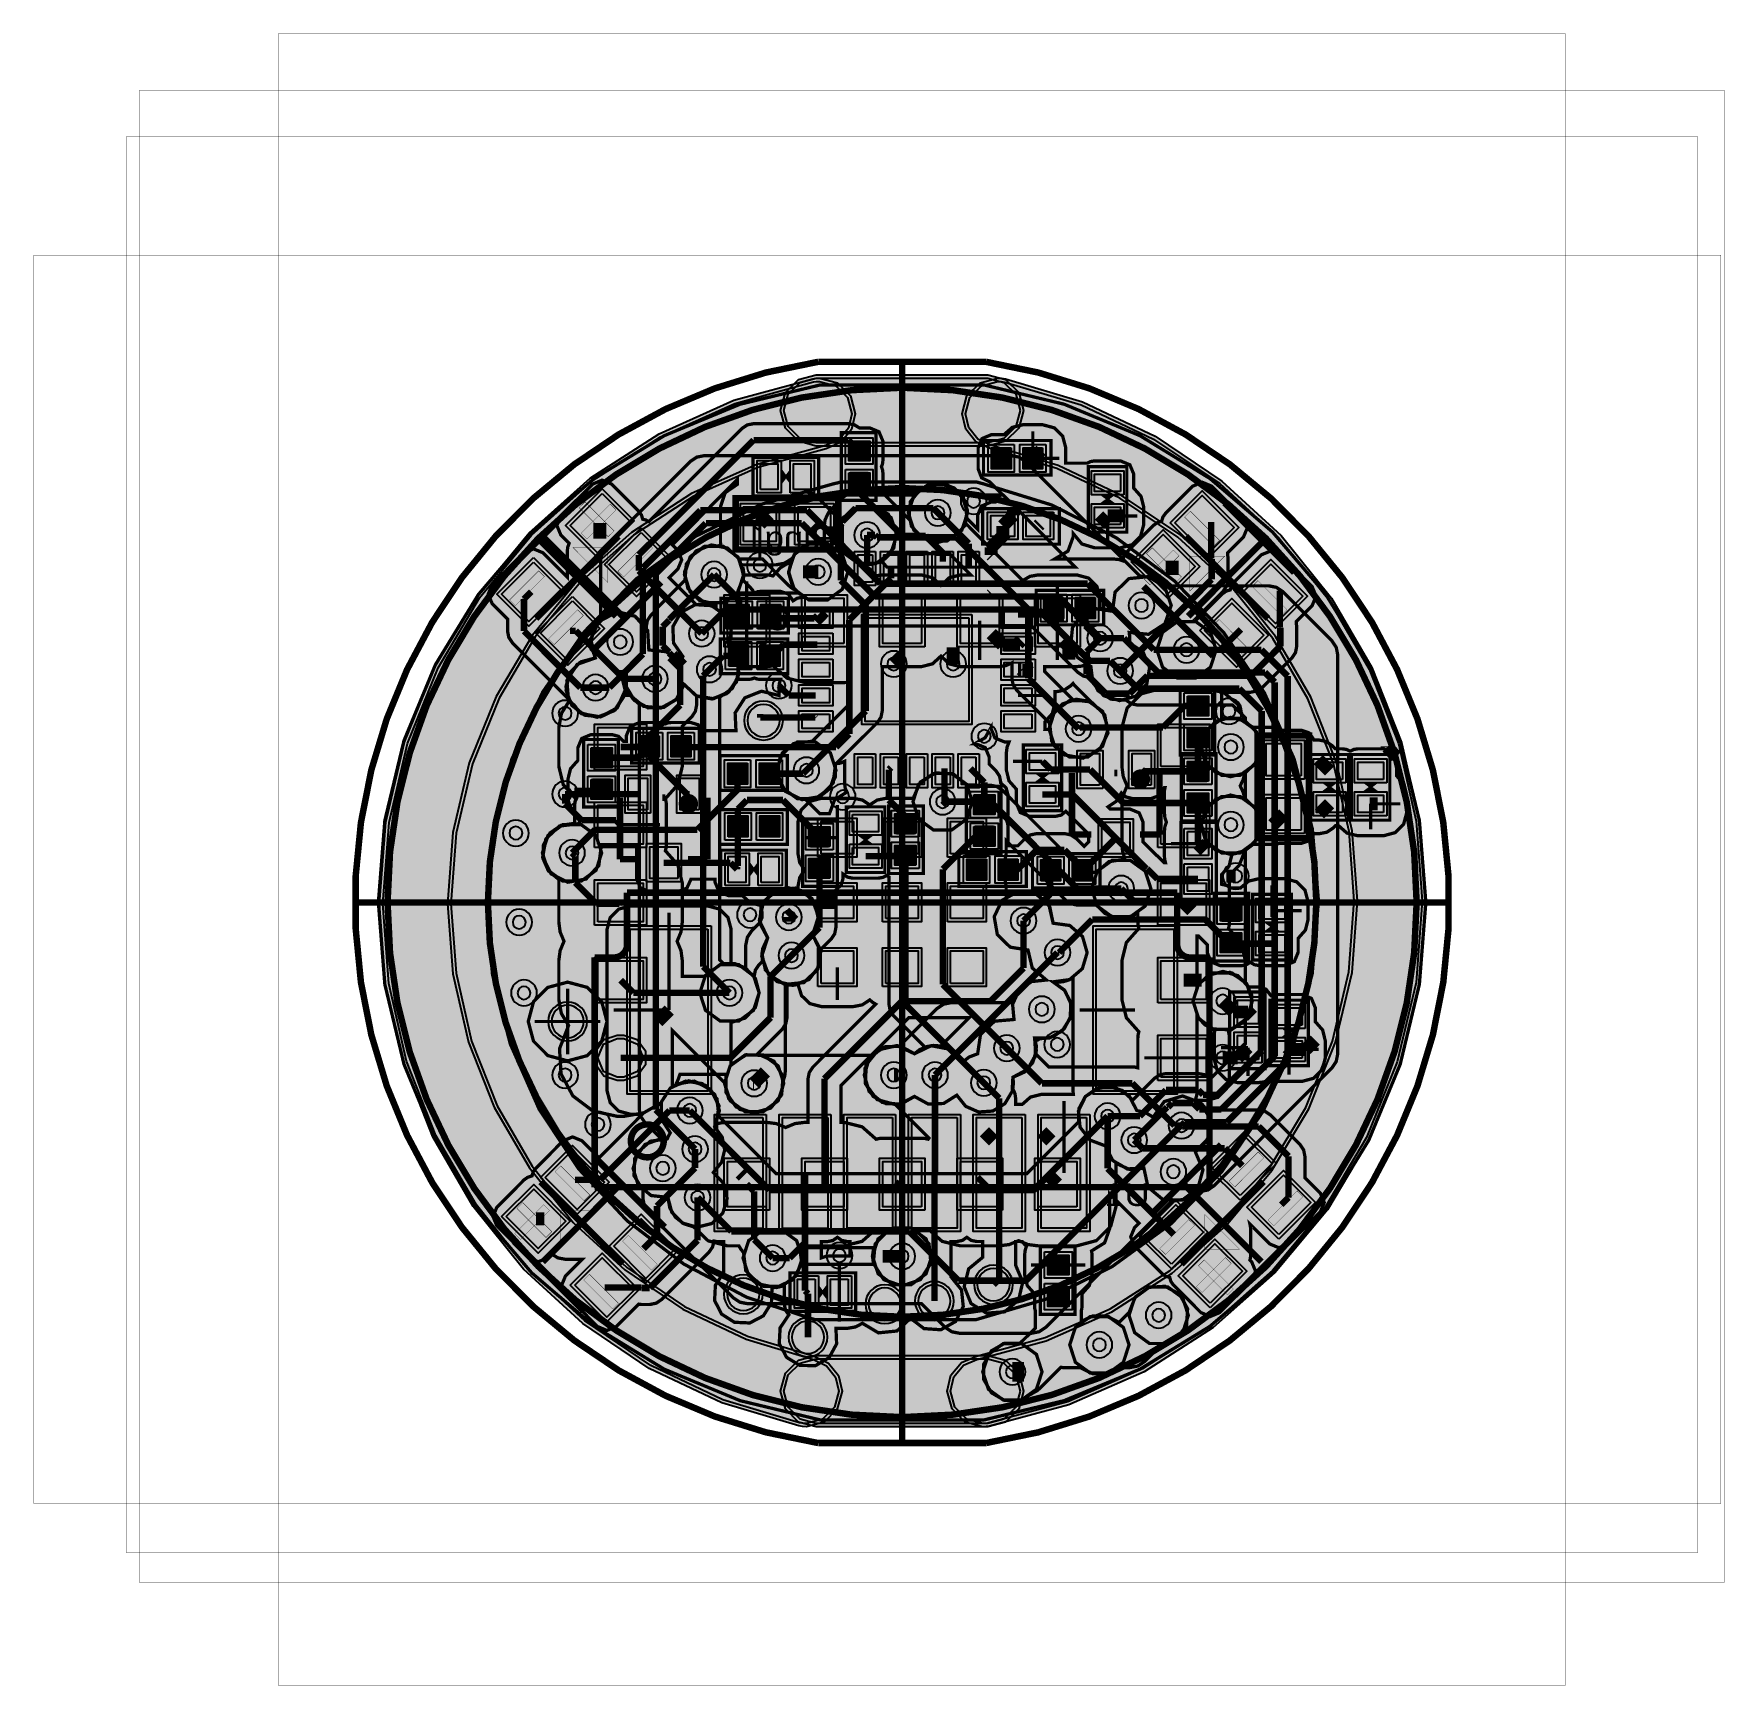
# Model space of a CAD drawing. Header units: millimetres. Extents: x -13.4 to 12.7, y -12.1 to 13.4.
import ezdxf
from ezdxf.enums import TextEntityAlignment as Align

# ---------------------------------------------------------------- set-up
doc = ezdxf.new("R2010")
doc.units = ezdxf.units.MM
doc.header["$MEASUREMENT"] = 0
for name, color, linetype, true_color in [('Board-Outline-Layer', 7, 'Continuous', 0xff00ff), ('Bottom-Layer', 7, 'Continuous', 0x0000ff), ('Bottom-Paste-Mask-Layer', 7, 'Continuous', 0x800000), ('Bottom-Silkscreen-Layer', 7, 'Continuous', 0x66cc33), ('Bottom-Solder-Mask-Layer', 7, 'Continuous', 0xaa00ff), ('Document-Layer', 7, 'Continuous', 0xffffff), ('Hole-Layer', 7, 'Continuous', 0x222222), ('Inner1', 7, 'Continuous', 0x999966), ('Inner2', 7, 'Continuous', 0x008000), ('Mechanical-Layer', 7, 'Continuous', 0x666666), ('Multi-Layer', 7, 'Continuous', 0xc0c0c0), ('Top-Layer', 7, 'Continuous', 0xff0000), ('Top-Paste-Mask-Layer', 7, 'Continuous', 0x808080), ('Top-Silkscreen-Layer', 7, 'Continuous', 0xffcc00), ('Top-Solder-Mask-Layer', 7, 'Continuous', 0x800080)]:
    doc.layers.add(name, color=color, linetype=linetype, true_color=true_color)
doc.styles.get("Standard").update_dxf_attribs({"font": 'arial.ttf'})

msp = doc.modelspace()

# ---------------------------------------------------------------- texts
at = {"layer": 'Bottom-Silkscreen-Layer', "text_generation_flag": 2, "width": 1.1}
msp.add_text('Ring1', height=0.35, rotation=360, dxfattribs=at).set_placement((-1.02, 5.355), align=Align.BOTTOM_LEFT)
msp.add_text('U1', height=0.35, dxfattribs=at).set_placement((3.825, -4.794), align=Align.BOTTOM_LEFT)

# ---------------------------------------------------------------- hatches: boundary and pattern name
at = {"layer": 'Bottom-Layer'}
for points in [[(1.824, 7.599), (1.757, 7.349), (1.574, 7.166), (1.324, 7.099), (-1.326, 7.099), (-1.576, 7.166), (-1.759, 7.349), (-1.826, 7.599), (-1.759, 7.849), (-1.576, 8.032), (-1.326, 8.099), (1.324, 8.099), (1.574, 8.032), (1.757, 7.849)], [(-1.479, -8.048), (-1.533, -8.045), (-1.587, -8.036), (-2.768, -7.68), (-3.881, -7.152), (-4.904, -6.462), (-5.811, -5.627), (-6.583, -4.666), (-7.202, -3.599), (-7.655, -2.453), (-7.931, -1.251), (-8.024, -0.021), (-7.927, 1.233), (-7.64, 2.457), (-7.17, 3.624), (-6.527, 4.704), (-5.726, 5.674), (-4.787, 6.51), (-3.731, 7.193), (-2.583, 7.707), (-1.37, 8.039), (-1.323, 8.046), (-1.275, 8.048), (-1.025, 7.981), (-0.842, 7.798), (-0.775, 7.548), (-0.827, 7.326), (-0.972, 7.15), (-1.18, 7.057), (-2.246, 6.765), (-3.254, 6.314), (-4.181, 5.715), (-5.006, 4.98), (-5.709, 4.129), (-6.274, 3.18), (-6.687, 2.155), (-6.939, 1.08), (-7.024, -0.021), (-6.942, -1.101), (-6.7, -2.156), (-6.303, -3.164), (-5.759, -4.1), (-5.081, -4.944), (-4.284, -5.677), (-3.386, -6.283), (-2.408, -6.747), (-1.371, -7.06), (-1.169, -7.156), (-1.029, -7.33), (-0.979, -7.548), (-1.046, -7.798), (-1.229, -7.981)], [(1.248, -8.048), (0.998, -7.981), (0.815, -7.798), (0.748, -7.548), (0.801, -7.325), (0.947, -7.149), (1.157, -7.057), (2.227, -6.77), (3.241, -6.322), (4.174, -5.725), (5.005, -4.991), (5.713, -4.138), (6.282, -3.187), (6.698, -2.16), (6.952, -1.082), (7.037, 0.023), (6.955, 1.104), (6.712, 2.16), (6.314, 3.168), (5.769, 4.105), (5.089, 4.949), (4.29, 5.682), (3.391, 6.286), (2.411, 6.749), (1.372, 7.06), (1.17, 7.155), (1.029, 7.33), (0.979, 7.548), (1.046, 7.798), (1.229, 7.981), (1.479, 8.048), (1.533, 8.045), (1.586, 8.036), (2.768, 7.683), (3.885, 7.156), (4.909, 6.468), (5.819, 5.633), (6.593, 4.672), (7.214, 3.605), (7.667, 2.457), (7.944, 1.254), (8.037, 0.023), (7.94, -1.235), (7.651, -2.464), (7.177, -3.633), (6.529, -4.716), (5.722, -5.687), (4.777, -6.523), (3.714, -7.203), (2.559, -7.713), (1.34, -8.04), (1.295, -8.046)], [(1.147, 6.495), (1.195, 6.481), (1.243, 6.469), (2.31, 6.139), (3.306, 5.634), (4.203, 4.969), (4.974, 4.161), (5.598, 3.235), (6.057, 2.217), (6.338, 1.136), (6.433, 0.023), (6.336, -1.102), (6.049, -2.195), (5.579, -3.222), (4.942, -4.154), (4.154, -4.964), (3.24, -5.628), (2.226, -6.126), (1.142, -6.444), (-1.326, -6.444), (-1.339, -6.444), (-1.352, -6.444), (-2.399, -6.099), (-3.373, -5.585), (-4.248, -4.917), (-5, -4.112), (-5.608, -3.193), (-6.054, -2.186), (-6.328, -1.119), (-6.419, -0.021), (-6.321, 1.113), (-6.03, 2.213), (-5.554, 3.247), (-4.908, 4.183), (-4.111, 4.995), (-3.186, 5.658), (-2.161, 6.153), (-1.066, 6.464), (-1.004, 6.478), (-0.943, 6.495)], [(-5.304, 0.3), (-5.304, -0.3), (-5.284, -0.455), (-5.224, -0.6), (-5.284, -0.745), (-5.304, -0.9), (-5.304, -1.5), (-5.265, -1.714), (-5.153, -1.9), (-5.293, -2.26), (-5.27, -2.647), (-5.087, -2.988), (-4.778, -3.221), (-4.4, -3.304), (-4.3, -3.304), (-3.994, -3.251), (-3.724, -3.097), (-3.719, -3.348), (-3.582, -3.559), (-3.608, -3.604), (-3.629, -3.652), (-3.888, -3.688), (-4.085, -3.859), (-4.156, -4.111), (-4.079, -4.36), (-3.878, -4.527), (-3.619, -4.556), (-3.589, -4.719), (-3.504, -4.86), (-3.375, -4.962), (-3.217, -5.012), (-2.997, -5.226), (-2.7, -5.304), (-2.521, -5.304), (-2.497, -5.348), (-2.466, -5.387), (-2.45, -5.403), (-2.416, -5.685), (-2.223, -5.893), (-1.945, -5.948), (-1.688, -5.828), (-1.55, -5.58), (-1.586, -5.298), (-1.543, -5.303), (-1.5, -5.304), (-0.9, -5.304), (-0.619, -5.235), (-0.402, -5.043), (-0.352, -5.054), (-0.3, -5.058), (-0.209, -5.058), (-0.416, -5.275), (-0.445, -5.573), (-0.283, -5.826), (0, -5.924), (0.283, -5.826), (0.445, -5.573), (0.416, -5.275), (0.209, -5.058), (0.3, -5.058), (0.352, -5.054), (0.402, -5.043), (0.619, -5.235), (0.9, -5.304), (1.5, -5.304), (1.655, -5.284), (1.8, -5.224), (1.945, -5.284), (2.1, -5.304), (2.7, -5.304), (3.002, -5.223), (3.223, -5.002), (3.304, -4.7), (3.304, -4.03), (3.511, -4.122), (3.736, -4.104), (3.799, -4.397), (4.029, -4.589), (4.329, -4.597), (4.569, -4.418), (4.648, -4.129), (4.531, -3.853), (4.706, -3.691), (4.776, -3.464), (4.722, -3.232), (4.56, -3.058), (4.7, -3.058), (4.879, -3.01), (5.01, -2.879), (5.058, -2.7), (5.058, -2.1), (5.054, -2.048), (5.043, -1.997), (5.067, -1.98), (5.09, -1.961), (5.28, -1.845), (5.393, -1.653), (5.401, -1.43), (5.304, -1.23), (5.304, -0.9), (5.235, -0.619), (5.043, -0.403), (5.054, -0.352), (5.058, -0.3), (5.058, 0.3), (5.054, 0.352), (5.043, 0.403), (5.209, 0.574), (5.295, 0.795), (5.473, 0.964), (5.538, 1.2), (5.473, 1.436), (5.295, 1.605), (5.268, 1.705), (5.224, 1.8), (5.268, 1.895), (5.295, 1.995), (5.473, 2.164), (5.538, 2.4), (5.473, 2.636), (5.295, 2.805), (5.185, 3.061), (4.971, 3.24), (4.7, 3.304), (4, 3.304), (3.698, 3.223), (3.477, 3.002), (3.396, 2.7), (3.396, 2.1), (3.416, 1.945), (3.476, 1.8), (3.416, 1.655), (3.396, 1.5), (3.396, 0.9), (3.408, 0.782), (3.442, 0.668), (3.195, 0.63), (3.005, 0.467), (2.813, 0.467), (1.545, 1.735), (1.462, 1.791), (1.365, 1.81), (1.007, 1.81), (0.793, 1.982), (0.518, 2.001), (0.282, 1.859), (0.171, 1.608), (-0.25, 1.608), (-0.385, 1.581), (-0.5, 1.506), (-0.615, 1.582), (-0.75, 1.608), (-1.25, 1.608), (-1.429, 1.56), (-1.56, 1.429), (-1.608, 1.25), (-1.608, 0.75), (-1.582, 0.615), (-1.507, 0.5), (-1.582, 0.385), (-1.608, 0.251), (-1.608, 0.209), (-1.907, 0.204), (-2.14, 0.015), (-2.206, -0.277), (-2.077, -0.547), (-2.157, -0.72), (-2.16, -0.911), (-2.212, -0.963), (-2.267, -1.045), (-2.286, -1.142), (-2.52, -0.963), (-2.815, -0.963), (-3.048, -1.143), (-3.396, -1.143), (-3.396, -0.9), (-3.416, -0.745), (-3.476, -0.6), (-3.416, -0.455), (-3.396, -0.3), (-3.396, 0.3), (-3.465, 0.581), (-3.657, 0.797), (-3.646, 0.848), (-3.642, 0.9), (-3.642, 1.5), (-3.646, 1.552), (-3.657, 1.603), (-3.465, 1.819), (-3.396, 2.1), (-3.396, 2.7), (-3.396, 2.711), (-3.396, 2.721), (-3.249, 2.868), (-3.194, 2.951), (-3.175, 3.048), (-3.175, 3.188), (-2.94, 3.143), (-2.714, 3.223), (-2.559, 3.406), (-2.518, 3.642), (-2.1, 3.642), (-2.048, 3.646), (-1.997, 3.657), (-1.78, 3.465), (-1.5, 3.396), (-0.9, 3.396), (-0.857, 3.397), (-0.815, 3.402), (-0.815, 3.063), (-1.389, 2.489), (-1.675, 2.454), (-1.883, 2.256), (-1.932, 1.973), (-1.803, 1.716), (-1.546, 1.587), (-1.263, 1.636), (-1.065, 1.844), (-1.03, 2.13), (-0.381, 2.778), (-0.326, 2.861), (-0.307, 2.958), (-0.307, 3.642), (-0.303, 3.642), (-0.3, 3.642), (0.3, 3.642), (0.47, 3.685), (0.6, 3.804), (0.729, 3.685), (0.9, 3.642), (1.5, 3.642), (1.602, 3.657), (1.696, 3.7), (1.696, 3.459), (1.715, 3.362), (1.77, 3.279), (2.278, 2.772), (2.313, 2.486), (2.511, 2.278), (2.794, 2.228), (3.051, 2.358), (3.181, 2.615), (3.131, 2.898), (2.923, 3.096), (2.637, 3.131), (2.204, 3.564), (2.204, 3.642), (2.7, 3.642), (2.776, 3.65), (2.848, 3.674), (2.881, 3.658), (2.916, 3.645), (2.949, 3.39), (3.114, 3.193), (3.36, 3.117), (3.608, 3.184), (3.78, 3.374), (3.824, 3.627), (3.724, 3.864), (3.513, 4.01), (3.518, 4.09), (3.509, 4.169), (3.808, 4.141), (4.06, 4.304), (4.158, 4.587), (4.059, 4.87), (3.806, 5.032), (3.507, 5.002), (3.291, 4.794), (3.25, 4.497), (3.156, 4.528), (3.058, 4.538), (3.058, 4.7), (3.01, 4.879), (2.879, 5.01), (2.7, 5.058), (2.1, 5.058), (1.975, 5.036), (1.866, 4.971), (1.018, 5.819), (0.999, 5.835), (0.979, 5.85), (1.009, 6.055), (0.947, 6.251), (0.804, 6.401), (0.611, 6.472), (0.405, 6.452), (0.23, 6.343), (-0.718, 6.343), (-0.815, 6.324), (-0.898, 6.269), (-1.103, 6.063), (-1.137, 6.021), (-1.162, 5.971), (-1.19, 5.907), (-1.2, 5.838), (-1.2, 5.554), (-1.363, 5.559), (-1.518, 5.506), (-1.645, 5.402), (-1.727, 5.26), (-1.878, 5.171), (-1.997, 5.043), (-2.048, 5.054), (-2.1, 5.058), (-2.447, 5.058), (-2.514, 5.302), (-2.699, 5.473), (-2.947, 5.521), (-3.183, 5.429), (-3.334, 5.226), (-3.355, 4.975), (-3.778, 4.552), (-3.799, 4.527), (-3.818, 4.499), (-3.88, 4.437), (-3.935, 4.355), (-3.954, 4.257), (-3.954, 4.246), (-4.124, 4.419), (-4.357, 4.481), (-4.59, 4.416), (-4.757, 4.242), (-4.812, 4.006), (-4.74, 3.776), (-4.963, 3.716), (-5.128, 3.555), (-5.194, 3.335), (-5.144, 3.11), (-5.263, 2.92), (-5.304, 2.7), (-5.304, 2.1), (-5.235, 1.819), (-5.043, 1.603), (-5.054, 1.552), (-5.058, 1.5), (-5.058, 1.221), (-5.266, 1.192), (-5.439, 1.073), (-5.541, 0.89), (-5.55, 0.68), (-5.465, 0.488), (-5.303, 0.354), (-5.303, 0.335), (-5.304, 0.317)], [(0.3, 5.058), (-0.3, 5.058), (-0.352, 5.054), (-0.402, 5.043), (-0.487, 5.141), (-0.59, 5.219), (-0.476, 5.22), (-0.366, 5.25), (-0.267, 5.306), (-0.185, 5.385), (0.733, 5.385), (1.059, 5.058), (0.9, 5.058), (0.729, 5.015), (0.6, 4.896), (0.47, 5.015)], [(-2.1, 4), (-2.7, 4), (-2.7, 4.7), (-2.1, 4.7)], [(-0.9, 4), (-1.5, 4), (-1.5, 4.7), (-0.9, 4.7)], [(0.3, 4), (-0.3, 4), (-0.3, 4.7), (0.3, 4.7)], [(1.5, 4), (0.9, 4), (0.9, 4.7), (1.5, 4.7)], [(2.7, 4), (2.1, 4), (2.1, 4.7), (2.7, 4.7)], [(3.936, 3.902), (4.024, 3.633), (4.253, 3.466), (4.536, 3.466), (4.765, 3.633), (4.852, 3.902), (4.765, 4.171), (4.536, 4.338), (4.253, 4.338), (4.024, 4.171)], [(-4.7, 2.1), (-4.7, 2.7), (-4, 2.7), (-4, 2.1)], [(4, 2.1), (4, 2.7), (4.7, 2.7), (4.7, 2.1)], [(-4.7, 0.9), (-4.7, 1.5), (-4, 1.5), (-4, 0.9)], [(4, 0.9), (4, 1.5), (4.7, 1.5), (4.7, 0.9)], [(-1.25, 0.75), (-1.25, 1.25), (-0.75, 1.25), (-0.75, 0.75)], [(-0.25, 0.75), (-0.25, 1.25), (0.25, 1.25), (0.25, 0.75)], [(0.75, 0.75), (0.75, 1.25), (1.25, 1.25), (1.25, 0.75)], [(1.608, 0.75), (1.608, 0.953), (2.528, 0.034), (2.61, -0.021), (2.708, -0.041), (3.005, -0.041), (3.131, -0.168), (3.297, -0.236), (3.476, -0.236), (3.642, -0.167), (3.642, -0.3), (3.646, -0.352), (3.657, -0.403), (3.465, -0.619), (3.396, -0.9), (3.396, -1.5), (3.465, -1.781), (3.657, -1.997), (3.646, -2.048), (3.642, -2.1), (3.642, -2.555), (3.6, -2.544), (3.556, -2.54), (2.264, -2.54), (2.066, -2.342), (2.074, -2.217), (2.048, -2.095), (2.274, -2.094), (2.473, -1.985), (2.595, -1.793), (2.609, -1.567), (2.514, -1.361), (2.331, -1.227), (2.588, -1.192), (2.785, -1.023), (2.859, -0.775), (2.787, -0.526), (2.59, -0.356), (2.333, -0.321), (2.282, -0.068), (2.102, 0.117), (1.851, 0.175), (1.608, 0.089), (1.608, 0.251), (1.582, 0.385), (1.507, 0.5), (1.582, 0.615)], [(-4.7, -0.3), (-4.7, 0.3), (-4, 0.3), (-4, -0.3)], [(4, -0.3), (4, 0.3), (4.7, 0.3), (4.7, -0.3)], [(-1.25, -0.249), (-1.25, 0.251), (-0.75, 0.251), (-0.75, -0.249)], [(-0.25, -0.25), (-0.25, 0.25), (0.25, 0.25), (0.25, -0.25)], [(0.75, -0.249), (0.75, 0.251), (1.25, 0.251), (1.25, -0.249)], [(-1.25, -1.25), (-1.25, -0.75), (-0.75, -0.75), (-0.75, -1.25)], [(-0.25, -1.25), (-0.25, -0.75), (0.25, -0.75), (0.25, -1.25)], [(0.75, -1.25), (0.75, -0.75), (1.25, -0.75), (1.25, -1.25)], [(-4.7, -1.5), (-4.7, -0.9), (-4, -0.9), (-4, -1.5)], [(4, -1.5), (4, -0.9), (4.7, -0.9), (4.7, -1.5)], [(-2.959, -2.888), (-3.212, -2.76), (-3.493, -2.807), (-3.459, -2.732), (-3.432, -2.654), (-2.722, -2.654), (-2.723, -2.931), (-2.565, -3.158), (-2.305, -3.252), (-2.038, -3.179), (-1.861, -2.966), (-1.84, -2.69), (-1.981, -2.452), (-2.233, -2.339), (-1.852, -1.958), (-1.797, -1.875), (-1.778, -1.778), (-1.778, -1.275), (-1.692, -1.279), (-1.608, -1.268), (-1.554, -1.439), (-1.424, -1.563), (-1.25, -1.608), (-0.75, -1.608), (-0.615, -1.582), (-0.5, -1.506), (-0.456, -1.543), (-0.407, -1.572), (-1.379, -2.544), (-1.434, -2.626), (-1.454, -2.724), (-1.454, -3.396), (-1.5, -3.396), (-1.655, -3.416), (-1.8, -3.476), (-1.945, -3.416), (-2.1, -3.396), (-2.7, -3.396), (-2.787, -3.402), (-2.873, -3.421), (-2.829, -3.141)], [(-0.945, -2.829), (0.105, -1.778), (1.037, -1.778), (0.598, -2.218), (0.488, -2.209), (0.38, -2.227), (0.278, -2.271), (0.191, -2.337), (-0.079, -2.211), (-0.369, -2.278), (-0.557, -2.509), (-0.564, -2.806), (-0.386, -3.045), (-0.1, -3.124), (0.415, -3.639), (0.409, -3.648), (0.402, -3.657), (0.352, -3.646), (0.3, -3.642), (-0.3, -3.642), (-0.352, -3.646), (-0.402, -3.657), (-0.619, -3.465), (-0.9, -3.396), (-0.945, -3.396)], [(-4.4, -2.7), (-4.612, -2.612), (-4.7, -2.4), (-4.612, -2.188), (-4.4, -2.1), (-4.3, -2.1), (-4.088, -2.188), (-4, -2.4), (-4.088, -2.612), (-4.3, -2.7)], [(4, -2.7), (4, -2.1), (4.7, -2.1), (4.7, -2.7)], [(-2.1, -4.7), (-2.7, -4.7), (-2.7, -4), (-2.1, -4)], [(-0.9, -4.7), (-1.5, -4.7), (-1.5, -4), (-0.9, -4)], [(0.3, -4.7), (-0.3, -4.7), (-0.3, -4), (0.3, -4)], [(1.5, -4.7), (0.9, -4.7), (0.9, -4), (1.5, -4)], [(2.7, -4.7), (2.1, -4.7), (2.1, -4), (2.7, -4)], [(1.824, -7.548), (1.757, -7.798), (1.574, -7.981), (1.324, -8.048), (-1.326, -8.048), (-1.576, -7.981), (-1.759, -7.798), (-1.826, -7.548), (-1.759, -7.298), (-1.576, -7.115), (-1.326, -7.048), (1.324, -7.048), (1.574, -7.115), (1.757, -7.298)]]:
    msp.add_hatch(color=256, dxfattribs=at).paths.add_polyline_path(points)
at = {"layer": 'Bottom-Paste-Mask-Layer'}
for points in [[(1.824, 7.599), (1.757, 7.349), (1.574, 7.166), (1.324, 7.099), (-1.326, 7.099), (-1.576, 7.166), (-1.759, 7.349), (-1.826, 7.599), (-1.759, 7.849), (-1.576, 8.032), (-1.326, 8.099), (1.324, 8.099), (1.574, 8.032), (1.757, 7.849)], [(-1.479, -8.048), (-1.533, -8.045), (-1.587, -8.036), (-2.768, -7.68), (-3.881, -7.152), (-4.904, -6.462), (-5.811, -5.627), (-6.583, -4.666), (-7.202, -3.599), (-7.655, -2.453), (-7.931, -1.251), (-8.024, -0.021), (-7.927, 1.233), (-7.64, 2.457), (-7.17, 3.624), (-6.527, 4.704), (-5.726, 5.674), (-4.787, 6.51), (-3.731, 7.193), (-2.583, 7.707), (-1.37, 8.039), (-1.323, 8.046), (-1.275, 8.048), (-1.025, 7.981), (-0.842, 7.798), (-0.775, 7.548), (-0.827, 7.326), (-0.972, 7.15), (-1.18, 7.057), (-2.246, 6.765), (-3.254, 6.314), (-4.181, 5.715), (-5.006, 4.98), (-5.709, 4.129), (-6.274, 3.18), (-6.687, 2.155), (-6.939, 1.08), (-7.024, -0.021), (-6.942, -1.101), (-6.7, -2.156), (-6.303, -3.164), (-5.759, -4.1), (-5.081, -4.944), (-4.284, -5.677), (-3.386, -6.283), (-2.408, -6.747), (-1.371, -7.06), (-1.169, -7.156), (-1.029, -7.33), (-0.979, -7.548), (-1.046, -7.798), (-1.229, -7.981)], [(1.248, -8.048), (0.998, -7.981), (0.815, -7.798), (0.748, -7.548), (0.801, -7.325), (0.947, -7.149), (1.157, -7.057), (2.227, -6.77), (3.241, -6.322), (4.174, -5.725), (5.005, -4.991), (5.713, -4.138), (6.282, -3.187), (6.698, -2.16), (6.952, -1.082), (7.037, 0.023), (6.955, 1.104), (6.712, 2.16), (6.314, 3.168), (5.769, 4.105), (5.089, 4.949), (4.29, 5.682), (3.391, 6.286), (2.411, 6.749), (1.372, 7.06), (1.17, 7.155), (1.029, 7.33), (0.979, 7.548), (1.046, 7.798), (1.229, 7.981), (1.479, 8.048), (1.533, 8.045), (1.586, 8.036), (2.768, 7.683), (3.885, 7.156), (4.909, 6.468), (5.819, 5.633), (6.593, 4.672), (7.214, 3.605), (7.667, 2.457), (7.944, 1.254), (8.037, 0.023), (7.94, -1.235), (7.651, -2.464), (7.177, -3.633), (6.529, -4.716), (5.722, -5.687), (4.777, -6.523), (3.714, -7.203), (2.559, -7.713), (1.34, -8.04), (1.295, -8.046)], [(-2.1, 4), (-2.7, 4), (-2.7, 4.7), (-2.1, 4.7)], [(-0.9, 4), (-1.5, 4), (-1.5, 4.7), (-0.9, 4.7)], [(0.3, 4), (-0.3, 4), (-0.3, 4.7), (0.3, 4.7)], [(1.5, 4), (0.9, 4), (0.9, 4.7), (1.5, 4.7)], [(2.7, 4), (2.1, 4), (2.1, 4.7), (2.7, 4.7)], [(-4.7, 2.1), (-4.7, 2.7), (-4, 2.7), (-4, 2.1)], [(4, 2.1), (4, 2.7), (4.7, 2.7), (4.7, 2.1)], [(-4.7, 0.9), (-4.7, 1.5), (-4, 1.5), (-4, 0.9)], [(4, 0.9), (4, 1.5), (4.7, 1.5), (4.7, 0.9)], [(-1.25, 0.75), (-1.25, 1.25), (-0.75, 1.25), (-0.75, 0.75)], [(-0.25, 0.75), (-0.25, 1.25), (0.25, 1.25), (0.25, 0.75)], [(0.75, 0.75), (0.75, 1.25), (1.25, 1.25), (1.25, 0.75)], [(-4.7, -0.3), (-4.7, 0.3), (-4, 0.3), (-4, -0.3)], [(4, -0.3), (4, 0.3), (4.7, 0.3), (4.7, -0.3)], [(-1.25, -0.249), (-1.25, 0.251), (-0.75, 0.251), (-0.75, -0.249)], [(-0.25, -0.25), (-0.25, 0.25), (0.25, 0.25), (0.25, -0.25)], [(0.75, -0.249), (0.75, 0.251), (1.25, 0.251), (1.25, -0.249)], [(-1.25, -1.25), (-1.25, -0.75), (-0.75, -0.75), (-0.75, -1.25)], [(-0.25, -1.25), (-0.25, -0.75), (0.25, -0.75), (0.25, -1.25)], [(0.75, -1.25), (0.75, -0.75), (1.25, -0.75), (1.25, -1.25)], [(-4.7, -1.5), (-4.7, -0.9), (-4, -0.9), (-4, -1.5)], [(4, -1.5), (4, -0.9), (4.7, -0.9), (4.7, -1.5)], [(-4.4, -2.7), (-4.612, -2.612), (-4.7, -2.4), (-4.612, -2.188), (-4.4, -2.1), (-4.3, -2.1), (-4.088, -2.188), (-4, -2.4), (-4.088, -2.612), (-4.3, -2.7)], [(4, -2.7), (4, -2.1), (4.7, -2.1), (4.7, -2.7)], [(-2.1, -4.7), (-2.7, -4.7), (-2.7, -4), (-2.1, -4)], [(-0.9, -4.7), (-1.5, -4.7), (-1.5, -4), (-0.9, -4)], [(0.3, -4.7), (-0.3, -4.7), (-0.3, -4), (0.3, -4)], [(1.5, -4.7), (0.9, -4.7), (0.9, -4), (1.5, -4)], [(2.7, -4.7), (2.1, -4.7), (2.1, -4), (2.7, -4)], [(1.824, -7.548), (1.757, -7.798), (1.574, -7.981), (1.324, -8.048), (-1.326, -8.048), (-1.576, -7.981), (-1.759, -7.798), (-1.826, -7.548), (-1.759, -7.298), (-1.576, -7.115), (-1.326, -7.048), (1.324, -7.048), (1.574, -7.115), (1.757, -7.298)]]:
    msp.add_hatch(color=256, dxfattribs=at).paths.add_polyline_path(points)
at = {"layer": 'Bottom-Solder-Mask-Layer'}
for points in [[(-0.928, -7.548), (-1.002, -7.823), (-1.204, -8.025), (-1.479, -8.099), (-1.539, -8.096), (-1.598, -8.086), (-1.598, -8.086), (-2.786, -7.728), (-3.907, -7.196), (-4.935, -6.502), (-5.848, -5.662), (-6.625, -4.694), (-7.248, -3.622), (-7.704, -2.468), (-7.981, -1.258), (-8.074, -0.021), (-8.074, -0.021), (-8.074, -0.021), (-7.977, 1.241), (-7.689, 2.473), (-7.215, 3.646), (-6.568, 4.734), (-5.763, 5.71), (-4.818, 6.551), (-3.755, 7.238), (-2.6, 7.755), (-1.379, 8.089), (-1.379, 8.089), (-1.327, 8.096), (-1.275, 8.099), (-1.275, 8.099), (-1.275, 8.099), (-1, 8.025), (-0.798, 7.823), (-0.724, 7.548), (-0.781, 7.303), (-0.941, 7.11), (-1.171, 7.007), (-1.171, 7.007), (-2.228, 6.718), (-3.229, 6.27), (-4.15, 5.674), (-4.97, 4.945), (-5.668, 4.1), (-6.228, 3.157), (-6.639, 2.14), (-6.889, 1.072), (-6.973, -0.021), (-6.892, -1.093), (-6.652, -2.141), (-6.257, -3.141), (-5.717, -4.071), (-5.043, -4.91), (-4.252, -5.638), (-3.361, -6.239), (-2.39, -6.7), (-1.36, -7.01), (-1.36, -7.01), (-1.36, -7.01), (-1.138, -7.116), (-0.983, -7.308), (-0.928, -7.548), (-0.928, -7.548)], [(1.324, 8.15), (1.599, 8.076), (1.801, 7.874), (1.875, 7.599), (1.875, 7.599), (1.875, 7.599), (1.801, 7.324), (1.599, 7.122), (1.324, 7.048), (-1.326, 7.048), (-1.326, 7.048), (-1.326, 7.048), (-1.601, 7.122), (-1.803, 7.324), (-1.877, 7.599), (-1.803, 7.874), (-1.601, 8.076), (-1.326, 8.15), (1.324, 8.15)], [(1.35, -8.089), (1.299, -8.096), (1.248, -8.099), (1.248, -8.099), (1.248, -8.099), (0.973, -8.025), (0.771, -7.823), (0.698, -7.548), (0.755, -7.302), (0.917, -7.108), (1.147, -7.007), (1.147, -7.007), (1.147, -7.007), (2.21, -6.722), (3.217, -6.278), (4.144, -5.684), (4.968, -4.956), (5.671, -4.109), (6.236, -3.165), (6.649, -2.145), (6.901, -1.074), (6.986, 0.023), (6.986, 0.023), (6.986, 0.023), (6.905, 1.096), (6.664, 2.145), (6.268, 3.146), (5.727, 4.076), (5.052, 4.914), (4.259, 5.642), (3.366, 6.242), (2.393, 6.702), (1.361, 7.01), (1.361, 7.01), (1.138, 7.115), (0.983, 7.308), (0.928, 7.548), (0.928, 7.548), (0.928, 7.548), (1.002, 7.823), (1.204, 8.025), (1.479, 8.099), (1.479, 8.099), (1.479, 8.099), (1.538, 8.096), (1.597, 8.086), (1.597, 8.086), (2.787, 7.73), (3.91, 7.2), (4.94, 6.507), (5.856, 5.668), (6.634, 4.7), (7.259, 3.627), (7.716, 2.472), (7.994, 1.262), (8.088, 0.023), (7.99, -1.243), (7.699, -2.479), (7.222, -3.656), (6.57, -4.746), (5.759, -5.722), (4.807, -6.563), (3.738, -7.248), (2.576, -7.761), (1.35, -8.089)], [(-2.049, 3.949), (-2.751, 3.949), (-2.751, 4.751), (-2.049, 4.751)], [(-0.849, 3.949), (-1.55, 3.949), (-1.55, 4.751), (-0.849, 4.751)], [(0.351, 3.949), (-0.351, 3.949), (-0.351, 4.751), (0.351, 4.751)], [(1.55, 3.949), (0.849, 3.949), (0.849, 4.751), (1.55, 4.751)], [(2.751, 3.949), (2.049, 3.949), (2.049, 4.751), (2.751, 4.751)], [(-4.751, 2.049), (-4.751, 2.751), (-3.949, 2.751), (-3.949, 2.049)], [(3.949, 2.049), (3.949, 2.751), (4.751, 2.751), (4.751, 2.049)], [(-4.751, 0.849), (-4.751, 1.551), (-3.949, 1.551), (-3.949, 0.849)], [(3.949, 0.849), (3.949, 1.551), (4.751, 1.551), (4.751, 0.849)], [(-1.301, 0.699), (-1.301, 1.301), (-0.699, 1.301), (-0.699, 0.699)], [(-0.3, 0.699), (-0.3, 1.3), (0.301, 1.3), (0.301, 0.699)], [(0.699, 0.699), (0.699, 1.301), (1.301, 1.301), (1.301, 0.699)], [(-4.751, -0.351), (-4.751, 0.351), (-3.949, 0.351), (-3.949, -0.351)], [(-1.301, -0.3), (-1.301, 0.301), (-0.699, 0.301), (-0.699, -0.3)], [(-0.301, -0.301), (-0.301, 0.301), (0.3, 0.301), (0.3, -0.301)], [(0.699, -0.3), (0.699, 0.301), (1.301, 0.301), (1.301, -0.3)], [(3.949, -0.351), (3.949, 0.351), (4.751, 0.351), (4.751, -0.351)], [(-1.301, -1.301), (-1.301, -0.699), (-0.699, -0.699), (-0.699, -1.301)], [(-0.301, -1.301), (-0.301, -0.699), (0.301, -0.699), (0.301, -1.301)], [(0.699, -1.301), (0.699, -0.699), (1.301, -0.699), (1.301, -1.301)], [(-4.751, -1.551), (-4.751, -0.849), (-3.949, -0.849), (-3.949, -1.551)], [(3.949, -1.551), (3.949, -0.849), (4.751, -0.849), (4.751, -1.551)], [(-4.4, -2.751), (-4.606, -2.684), (-4.734, -2.508), (-4.734, -2.292), (-4.606, -2.116), (-4.4, -2.049), (-4.3, -2.049), (-4.094, -2.116), (-3.966, -2.292), (-3.966, -2.508), (-4.094, -2.684), (-4.3, -2.751)], [(3.949, -2.751), (3.949, -2.049), (4.751, -2.049), (4.751, -2.751)], [(-2.049, -4.751), (-2.751, -4.751), (-2.751, -3.949), (-2.049, -3.949)], [(-0.849, -4.751), (-1.55, -4.751), (-1.55, -3.949), (-0.849, -3.949)], [(0.351, -4.751), (-0.351, -4.751), (-0.351, -3.949), (0.351, -3.949)], [(1.55, -4.751), (0.849, -4.751), (0.849, -3.949), (1.55, -3.949)], [(2.751, -4.751), (2.049, -4.751), (2.049, -3.949), (2.751, -3.949)], [(1.324, -6.997), (1.599, -7.071), (1.801, -7.273), (1.875, -7.548), (1.875, -7.548), (1.875, -7.548), (1.801, -7.823), (1.599, -8.025), (1.324, -8.099), (1.324, -8.099), (-1.326, -8.099), (-1.601, -8.025), (-1.803, -7.823), (-1.877, -7.548), (-1.803, -7.273), (-1.601, -7.071), (-1.326, -6.997), (-1.326, -6.997), (-1.326, -6.997)]]:
    msp.add_hatch(color=256, dxfattribs=at).paths.add_polyline_path(points)
at = {"layer": 'Document-Layer'}
for points in [[(-4.9, 6.187), (-4.451, 5.738), (-4.541, 5.649), (-4.99, 6.098)], [(-4.9, 6.187), (-4.451, 5.738), (-4.541, 5.649), (-4.99, 6.098)], [(-4.42, 6.062), (-4.869, 5.613), (-4.958, 5.703), (-4.509, 6.152)], [(-4.42, 6.062), (-4.869, 5.613), (-4.958, 5.703), (-4.509, 6.152)], [(4.455, 6.042), (4.904, 5.593), (4.814, 5.503), (4.365, 5.952)], [(4.455, 6.042), (4.904, 5.593), (4.814, 5.503), (4.365, 5.952)], [(-3.853, 5.474), (-4.302, 5.025), (-4.392, 5.114), (-3.943, 5.563)], [(-3.853, 5.474), (-4.302, 5.025), (-4.392, 5.114), (-3.943, 5.563)], [(-4.549, 5.484), (-4.549, 4.945), (-5.088, 5.484)], [(-4.549, 5.484), (-4.549, 4.945), (-5.088, 5.484)], [(3.741, 4.995), (4.19, 5.444), (4.28, 5.354), (3.831, 4.905)], [(3.741, 4.995), (4.19, 5.444), (4.28, 5.354), (3.831, 4.905)], [(3.866, 5.476), (4.315, 5.027), (4.225, 4.937), (3.776, 5.386)], [(3.866, 5.476), (4.315, 5.027), (4.225, 4.937), (3.776, 5.386)], [(4.444, 5.347), (4.983, 5.347), (4.444, 4.808)], [(4.444, 5.347), (4.983, 5.347), (4.444, 4.808)], [(-5.526, 5.032), (-5.975, 4.583), (-6.064, 4.673), (-5.615, 5.122)], [(-5.526, 5.032), (-5.975, 4.583), (-6.064, 4.673), (-5.615, 5.122)], [(5.498, 4.971), (5.947, 4.522), (5.857, 4.432), (5.408, 4.881)], [(5.498, 4.971), (5.947, 4.522), (5.857, 4.432), (5.408, 4.881)], [(-4.925, 4.431), (-5.374, 3.982), (-5.463, 4.072), (-5.014, 4.521)], [(-4.925, 4.431), (-5.374, 3.982), (-5.463, 4.072), (-5.014, 4.521)], [(4.897, 4.37), (5.346, 3.921), (5.256, 3.831), (4.807, 4.28)], [(4.897, 4.37), (5.346, 3.921), (5.256, 3.831), (4.807, 4.28)], [(5.052, -4.304), (5.501, -3.855), (5.59, -3.945), (5.141, -4.394)], [(5.052, -4.304), (5.501, -3.855), (5.59, -3.945), (5.141, -4.394)], [(-5.273, -4.07), (-4.824, -4.519), (-4.913, -4.608), (-5.363, -4.159)], [(-5.273, -4.07), (-4.824, -4.519), (-4.913, -4.608), (-5.363, -4.159)], [(-5.986, -5.117), (-5.537, -4.668), (-5.448, -4.757), (-5.897, -5.206)], [(-5.986, -5.117), (-5.537, -4.668), (-5.448, -4.757), (-5.897, -5.206)], [(-5.862, -4.636), (-5.412, -5.085), (-5.502, -5.175), (-5.951, -4.726)], [(-5.862, -4.636), (-5.412, -5.085), (-5.502, -5.175), (-5.951, -4.726)], [(5.653, -4.905), (6.102, -4.456), (6.191, -4.546), (5.742, -4.995)], [(5.653, -4.905), (6.102, -4.456), (6.191, -4.546), (5.742, -4.995)], [(-5.283, -4.765), (-4.744, -4.765), (-5.283, -5.304)], [(-5.283, -4.765), (-4.744, -4.765), (-5.283, -5.304)], [(3.98, -5.347), (4.429, -4.898), (4.519, -4.987), (4.07, -5.436)], [(3.98, -5.347), (4.429, -4.898), (4.519, -4.987), (4.07, -5.436)], [(4.676, -5.357), (4.676, -4.818), (5.215, -5.357)], [(4.676, -5.357), (4.676, -4.818), (5.215, -5.357)], [(-4.23, -5.141), (-3.781, -5.59), (-3.871, -5.68), (-4.32, -5.231)], [(-4.23, -5.141), (-3.781, -5.59), (-3.871, -5.68), (-4.32, -5.231)], [(-4.831, -5.742), (-4.382, -6.191), (-4.472, -6.281), (-4.921, -5.832)], [(-4.831, -5.742), (-4.382, -6.191), (-4.472, -6.281), (-4.921, -5.832)], [(4.547, -5.935), (4.996, -5.486), (5.085, -5.576), (4.636, -6.025)], [(4.547, -5.935), (4.996, -5.486), (5.085, -5.576), (4.636, -6.025)], [(5.027, -6.06), (4.578, -5.611), (4.668, -5.522), (5.117, -5.971)], [(5.027, -6.06), (4.578, -5.611), (4.668, -5.522), (5.117, -5.971)]]:
    msp.add_hatch(color=256, dxfattribs=at).paths.add_polyline_path(points)
at = {"layer": 'Inner1'}
for points in [[(1.268, 7.992), (2.503, 7.695), (3.675, 7.209), (4.758, 6.546), (5.723, 5.721), (6.547, 4.755), (7.21, 3.673), (7.696, 2.5), (7.992, 1.266), (8.092, 0), (7.992, -1.266), (7.696, -2.5), (7.21, -3.673), (6.547, -4.755), (5.723, -5.721), (4.758, -6.546), (3.675, -7.209), (2.503, -7.695), (1.268, -7.992), (-1.268, -7.992), (-2.503, -7.695), (-3.675, -7.209), (-4.758, -6.546), (-5.723, -5.721), (-6.547, -4.755), (-7.21, -3.673), (-7.696, -2.5), (-7.992, -1.266), (-8.092, 0), (-7.992, 1.266), (-7.696, 2.5), (-7.21, 3.673), (-6.547, 4.755), (-5.723, 5.721), (-4.758, 6.546), (-3.675, 7.209), (-2.503, 7.695), (-1.268, 7.992)], [(0.095, 6.018), (0.182, 5.749), (0.411, 5.582), (0.694, 5.582), (0.923, 5.749), (1.011, 6.018), (0.923, 6.287), (0.694, 6.454), (0.411, 6.454), (0.182, 6.287)], [(-0.998, 5.674), (-0.911, 5.405), (-0.682, 5.238), (-0.399, 5.238), (-0.17, 5.405), (-0.082, 5.674), (-0.17, 5.943), (-0.399, 6.11), (-0.682, 6.11), (-0.911, 5.943)], [(-3.363, 5.064), (-3.276, 4.795), (-3.047, 4.629), (-2.764, 4.629), (-2.535, 4.795), (-2.447, 5.064), (-2.535, 5.334), (-2.764, 5.5), (-3.047, 5.5), (-3.276, 5.334)], [(-1.754, 5.106), (-1.666, 4.836), (-1.437, 4.67), (-1.154, 4.67), (-0.925, 4.836), (-0.837, 5.106), (-0.925, 5.375), (-1.154, 5.541), (-1.437, 5.541), (-1.666, 5.375)], [(4.059, 4.87), (3.806, 5.032), (3.507, 5.002), (3.291, 4.794), (3.25, 4.497), (3.008, 4.535), (2.781, 4.443), (2.633, 4.247), (2.608, 4.003), (2.712, 3.782), (2.916, 3.645), (2.949, 3.39), (3.114, 3.193), (3.36, 3.117), (3.608, 3.184), (3.78, 3.374), (3.824, 3.627), (3.724, 3.864), (3.513, 4.01), (3.518, 4.09), (3.509, 4.169), (3.808, 4.141), (4.06, 4.304), (4.158, 4.587)], [(-4.954, 2.915), (-4.661, 2.866), (-4.4, 3.006), (-4.279, 3.277), (-4.35, 3.565), (-4.305, 3.568), (-4.26, 3.575), (-4.261, 3.331), (-4.137, 3.122), (-3.923, 3.005), (-3.679, 3.015), (-3.475, 3.148), (-3.368, 3.367), (-3.175, 3.189), (-2.916, 3.146), (-2.676, 3.252), (-2.534, 3.473), (-2.536, 3.736), (-2.683, 3.954), (-2.641, 4.203), (-2.738, 4.437), (-2.943, 4.584), (-3.195, 4.599), (-3.418, 4.479), (-3.542, 4.259), (-3.531, 4.006), (-3.387, 3.798), (-3.409, 3.743), (-3.424, 3.685), (-3.634, 3.871), (-3.913, 3.9), (-3.931, 4.198), (-4.129, 4.422), (-4.422, 4.476), (-4.687, 4.338), (-4.811, 4.066), (-4.74, 3.776), (-5.02, 3.677), (-5.18, 3.428), (-5.155, 3.132)], [(3.936, 3.902), (4.024, 3.633), (4.253, 3.466), (4.536, 3.466), (4.765, 3.633), (4.852, 3.902), (4.765, 4.171), (4.536, 4.338), (4.253, 4.338), (4.024, 4.171)], [(2.269, 2.682), (2.357, 2.412), (2.586, 2.246), (2.869, 2.246), (3.098, 2.412), (3.185, 2.682), (3.098, 2.951), (2.869, 3.117), (2.586, 3.117), (2.357, 2.951)], [(4.622, 2.4), (4.709, 2.131), (4.938, 1.964), (5.222, 1.964), (5.451, 2.131), (5.538, 2.4), (5.451, 2.669), (5.222, 2.836), (4.938, 2.836), (4.709, 2.669)], [(-1.937, 2.04), (-1.85, 1.771), (-1.621, 1.604), (-1.337, 1.604), (-1.108, 1.771), (-1.021, 2.04), (-1.108, 2.309), (-1.337, 2.476), (-1.621, 2.476), (-1.85, 2.309)], [(0.168, 1.556), (0.255, 1.286), (0.484, 1.12), (0.767, 1.12), (0.996, 1.286), (1.084, 1.556), (0.996, 1.825), (0.767, 1.991), (0.484, 1.991), (0.255, 1.825)], [(4.622, 1.2), (4.709, 0.931), (4.938, 0.764), (5.222, 0.764), (5.451, 0.931), (5.538, 1.2), (5.451, 1.469), (5.222, 1.636), (4.938, 1.636), (4.709, 1.469)], [(-5.558, 0.765), (-5.471, 0.496), (-5.242, 0.329), (-4.958, 0.329), (-4.729, 0.496), (-4.642, 0.765), (-4.729, 1.034), (-4.958, 1.201), (-5.242, 1.201), (-5.471, 1.034)], [(2.928, 0.213), (3.015, -0.056), (3.244, -0.222), (3.527, -0.222), (3.756, -0.056), (3.844, 0.213), (3.756, 0.483), (3.527, 0.649), (3.244, 0.649), (3.015, 0.483)], [(-1.68, -1.279), (-1.438, -1.19), (-1.282, -0.985), (-1.262, -0.728), (-1.383, -0.501), (-1.293, -0.259), (-1.348, -0.008), (-1.529, 0.175), (-1.781, 0.231), (-2.023, 0.142), (-2.178, -0.063), (-2.199, -0.32), (-2.077, -0.547), (-2.167, -0.788), (-2.113, -1.04), (-1.931, -1.223)], [(2.229, -1.198), (1.995, -1.223), (1.805, -1.36), (1.707, -1.574), (1.729, -1.808), (1.429, -1.834), (1.211, -2.041), (1.167, -2.338), (1.035, -2.388), (0.924, -2.476), (0.73, -2.266), (0.449, -2.213), (0.191, -2.337), (-0.044, -2.216), (-0.306, -2.245), (-0.509, -2.414), (-0.585, -2.667), (-0.509, -2.92), (-0.306, -3.089), (-0.044, -3.118), (0.191, -2.997), (0.402, -3.113), (0.642, -3.105), (0.845, -2.977), (0.982, -3.149), (1.182, -3.237), (1.401, -3.222), (1.588, -3.108), (1.7, -2.919), (1.712, -2.7), (1.939, -2.578), (2.064, -2.353), (2.048, -2.095), (2.274, -2.094), (2.473, -1.985), (2.595, -1.793), (2.609, -1.567), (2.514, -1.361), (2.331, -1.227), (2.588, -1.192), (2.785, -1.023), (2.859, -0.775), (2.787, -0.526), (2.59, -0.356), (2.333, -0.321), (2.271, -0.049), (2.063, 0.136), (1.786, 0.167), (1.543, 0.031), (1.423, -0.22), (1.471, -0.495), (1.67, -0.691), (1.945, -0.735), (2.011, -1.013)], [(-3.125, -1.397), (-3.038, -1.666), (-2.809, -1.833), (-2.525, -1.833), (-2.296, -1.666), (-2.209, -1.397), (-2.296, -1.128), (-2.525, -0.961), (-2.809, -0.961), (-3.038, -1.128)], [(4.495, -1.524), (4.582, -1.793), (4.811, -1.96), (5.095, -1.96), (5.324, -1.793), (5.411, -1.524), (5.324, -1.255), (5.095, -1.088), (4.811, -1.088), (4.582, -1.255)], [(-2.744, -2.794), (-2.657, -3.063), (-2.428, -3.23), (-2.144, -3.23), (-1.915, -3.063), (-1.828, -2.794), (-1.915, -2.525), (-2.144, -2.358), (-2.428, -2.358), (-2.657, -2.525)], [(-2.741, -3.821), (-2.78, -3.625), (-2.898, -3.464), (-2.823, -3.217), (-2.894, -2.968), (-3.088, -2.798), (-3.344, -2.76), (-3.58, -2.866), (-3.72, -3.082), (-3.721, -3.341), (-3.582, -3.559), (-3.608, -3.604), (-3.629, -3.652), (-3.888, -3.688), (-4.085, -3.859), (-4.156, -4.111), (-4.079, -4.36), (-3.878, -4.527), (-3.619, -4.556), (-3.559, -4.784), (-3.394, -4.952), (-3.168, -5.016), (-2.94, -4.959), (-2.77, -4.797), (-2.703, -4.571), (-2.756, -4.342), (-2.916, -4.17), (-2.789, -4.015)], [(2.833, -2.997), (2.724, -3.222), (2.75, -3.472), (2.903, -3.671), (3.138, -3.759), (3.256, -3.987), (3.479, -4.116), (3.736, -4.104), (3.799, -4.397), (4.029, -4.589), (4.329, -4.597), (4.569, -4.418), (4.648, -4.129), (4.531, -3.853), (4.734, -3.639), (4.764, -3.345), (4.609, -3.093), (4.332, -2.989), (4.05, -3.076), (3.879, -3.317), (3.76, -3.246), (3.625, -3.214), (3.511, -2.99), (3.296, -2.86), (3.045, -2.863)], [(-2.458, -5.493), (-2.371, -5.762), (-2.142, -5.928), (-1.859, -5.928), (-1.63, -5.762), (-1.542, -5.493), (-1.63, -5.223), (-1.859, -5.057), (-2.142, -5.057), (-2.371, -5.223)], [(-0.458, -5.466), (-0.371, -5.735), (-0.142, -5.902), (0.142, -5.902), (0.371, -5.735), (0.458, -5.466), (0.371, -5.197), (0.142, -5.03), (-0.142, -5.03), (-0.371, -5.197)], [(3.506, -6.376), (3.593, -6.645), (3.822, -6.812), (4.106, -6.812), (4.335, -6.645), (4.422, -6.376), (4.335, -6.107), (4.106, -5.94), (3.822, -5.94), (3.593, -6.107)], [(2.59, -6.833), (2.677, -7.102), (2.906, -7.269), (3.19, -7.269), (3.419, -7.102), (3.506, -6.833), (3.419, -6.564), (3.19, -6.397), (2.906, -6.397), (2.677, -6.564)], [(1.246, -7.25), (1.334, -7.519), (1.563, -7.685), (1.846, -7.685), (2.075, -7.519), (2.162, -7.25), (2.075, -6.98), (1.846, -6.814), (1.563, -6.814), (1.334, -6.98)]]:
    msp.add_hatch(color=256, dxfattribs=at).paths.add_polyline_path(points)
at = {"layer": 'Inner2'}
for points in [[(1.268, 7.992), (2.503, 7.695), (3.675, 7.209), (4.758, 6.546), (5.723, 5.721), (6.547, 4.755), (7.21, 3.673), (7.696, 2.5), (7.992, 1.266), (8.092, 0), (7.992, -1.266), (7.696, -2.5), (7.21, -3.673), (6.547, -4.755), (5.723, -5.721), (4.758, -6.546), (3.675, -7.209), (2.503, -7.695), (1.268, -7.992), (-1.268, -7.992), (-2.503, -7.695), (-3.675, -7.209), (-4.758, -6.546), (-5.723, -5.721), (-6.547, -4.755), (-7.21, -3.673), (-7.696, -2.5), (-7.992, -1.266), (-8.092, 0), (-7.992, 1.266), (-7.696, 2.5), (-7.21, 3.673), (-6.547, 4.755), (-5.723, 5.721), (-4.758, 6.546), (-3.675, 7.209), (-2.503, 7.695), (-1.268, 7.992)], [(-3.721, -3.648), (-3.972, -3.738), (-4.13, -3.953), (-4.142, -4.22), (-4.002, -4.448), (-4.002, -4.585), (-3.979, -4.702), (-3.913, -4.801), (-2.606, -6.108), (-2.507, -6.174), (-2.391, -6.197), (0.301, -6.197), (0.669, -6.565), (0.768, -6.631), (0.884, -6.654), (2.001, -6.654), (2.117, -6.631), (2.216, -6.565), (4.164, -4.617), (4.366, -4.583), (4.534, -4.464), (4.607, -4.464), (4.724, -4.441), (4.822, -4.375), (6.641, -2.556), (6.707, -2.458), (6.73, -2.341), (6.73, 3.825), (6.707, 3.941), (6.641, 4.04), (5.88, 4.801), (5.781, 4.867), (5.665, 4.89), (4.042, 4.89), (3.875, 5.009), (3.672, 5.043), (1.904, 6.812), (1.805, 6.878), (1.689, 6.901), (-3.055, 6.901), (-3.171, 6.878), (-3.27, 6.812), (-4.57, 5.513), (-4.635, 5.414), (-4.659, 5.298), (-4.659, 4.366), (-4.781, 4.19), (-4.81, 3.978), (-4.74, 3.776), (-4.979, 3.706), (-5.146, 3.521), (-5.192, 3.276), (-5.103, 3.043), (-4.905, 2.892), (-4.657, 2.866), (-4.432, 2.975), (-4.297, 3.184), (-4.231, 3.251), (-4.159, 3.145), (-4.06, 3.062), (-4.06, -3.203), (-4.041, -3.3), (-3.986, -3.383)], [(-0.323, 5.271), (-0.129, 5.472), (-0.088, 5.749), (-0.216, 5.998), (-0.465, 6.126), (-0.742, 6.085), (-0.944, 5.891), (-1.289, 6.237), (-1.329, 6.269), (-1.375, 6.293), (0.186, 6.293), (0.096, 6.059), (0.143, 5.813), (0.312, 5.628), (0.553, 5.56), (0.794, 5.628), (0.962, 5.813), (1.009, 6.059), (0.919, 6.293), (1.563, 6.293), (2.678, 5.178), (-0.231, 5.178)], [(-2.158, 5.303), (-1.746, 4.89), (-1.707, 4.857), (-1.663, 4.831), (-1.64, 4.804), (-1.616, 4.778), (-2.548, 4.778), (-2.448, 5.035), (-2.514, 5.303)], [(-3.552, -1.978), (-2.744, -2.786), (-2.681, -3.025), (-2.504, -3.197), (-2.262, -3.252), (-2.028, -3.173), (-1.869, -2.983), (-1.831, -2.739), (-1.813, -2.68), (-1.806, -2.618), (-1.806, -1.269), (-1.52, -1.238), (-1.309, -1.042), (-1.257, -0.759), (-1.383, -0.501), (-1.292, -0.217), (-1.395, 0.063), (-1.649, 0.221), (-1.945, 0.188), (-2.159, -0.019), (-2.2, -0.315), (-2.326, -0.441), (-2.391, -0.539), (-2.415, -0.656), (-2.415, -1.015), (-2.579, -0.947), (-2.757, -0.948), (-2.82, -0.885), (-2.82, 3.169), (-2.624, 3.305), (-2.523, 3.521), (-2.544, 3.759), (-2.683, 3.954), (-2.642, 4.095), (-2.647, 4.242), (-2.619, 4.27), (2.001, 4.27), (2.72, 3.55), (2.803, 3.495), (2.9, 3.476), (2.921, 3.476), (3.029, 3.268), (3.225, 3.14), (3.459, 3.125), (3.462, 3.122), (3.544, 3.067), (3.641, 3.048), (5.104, 3.048), (5.302, 2.85), (5.302, 2.801), (5.074, 2.858), (4.847, 2.795), (4.682, 2.627), (4.622, 2.4), (4.682, 2.173), (4.847, 2.005), (5.074, 1.942), (5.302, 1.999), (5.302, 1.601), (5.074, 1.658), (4.847, 1.595), (4.682, 1.427), (4.622, 1.2), (4.682, 0.973), (4.847, 0.805), (5.074, 0.742), (5.302, 0.799), (5.302, -1.227), (5.069, -1.081), (4.795, -1.094), (4.577, -1.262), (4.495, -1.524), (4.577, -1.786), (4.795, -1.954), (5.069, -1.967), (5.302, -1.821), (5.302, -2.187), (4.771, -2.717), (4.757, -2.717), (4.674, -2.662), (4.577, -2.643), (4.077, -2.643), (3.98, -2.663), (3.898, -2.718), (3.568, -3.048), (3.556, -3.048), (3.404, -2.905), (3.205, -2.845), (3, -2.879), (2.83, -3), (2.732, -3.184), (2.726, -3.392), (1.927, -4.191), (-1.944, -4.191), (-2.832, -3.303), (-2.86, -3.034), (-3.035, -2.827), (-3.296, -2.755), (-3.552, -2.844)], [(2.269, 2.682), (2.357, 2.412), (2.586, 2.246), (2.869, 2.246), (3.098, 2.412), (3.185, 2.682), (3.098, 2.951), (2.869, 3.117), (2.586, 3.117), (2.357, 2.951)], [(-1.937, 2.04), (-1.85, 1.771), (-1.621, 1.604), (-1.337, 1.604), (-1.108, 1.771), (-1.021, 2.04), (-1.108, 2.309), (-1.337, 2.476), (-1.621, 2.476), (-1.85, 2.309)], [(0.168, 1.556), (0.255, 1.286), (0.484, 1.12), (0.767, 1.12), (0.996, 1.286), (1.084, 1.556), (0.996, 1.825), (0.767, 1.991), (0.484, 1.991), (0.255, 1.825)], [(-5.558, 0.765), (-5.471, 0.496), (-5.242, 0.329), (-4.958, 0.329), (-4.729, 0.496), (-4.642, 0.765), (-4.729, 1.034), (-4.958, 1.201), (-5.242, 1.201), (-5.471, 1.034)], [(2.928, 0.213), (3.015, -0.056), (3.244, -0.222), (3.527, -0.222), (3.756, -0.056), (3.844, 0.213), (3.756, 0.483), (3.527, 0.649), (3.244, 0.649), (3.015, 0.483)], [(2.229, -1.198), (2.004, -1.22), (1.816, -1.347), (1.713, -1.548), (0.757, -1.548), (0.641, -1.571), (0.542, -1.637), (-0.038, -2.218), (-0.27, -2.232), (-0.465, -2.358), (-0.573, -2.564), (-0.567, -2.796), (-0.447, -2.995), (-0.245, -3.11), (-0.012, -3.111), (0.191, -2.997), (0.402, -3.113), (0.642, -3.105), (0.845, -2.977), (0.982, -3.149), (1.182, -3.237), (1.401, -3.222), (1.588, -3.108), (1.7, -2.919), (1.712, -2.7), (1.928, -2.589), (2.057, -2.382), (2.061, -2.138), (2.093, -2.125), (2.123, -2.108), (2.335, -2.074), (2.508, -1.948), (2.605, -1.757), (2.604, -1.542), (2.506, -1.352), (2.331, -1.227), (2.588, -1.192), (2.785, -1.023), (2.859, -0.775), (2.787, -0.526), (2.59, -0.356), (2.333, -0.321), (2.271, -0.049), (2.063, 0.136), (1.786, 0.167), (1.543, 0.031), (1.423, -0.22), (1.471, -0.495), (1.67, -0.691), (1.945, -0.735), (2.011, -1.013)], [(-1.57, -5.334), (-0.439, -5.334), (-0.458, -5.461), (-0.441, -5.589), (-1.552, -5.589), (-1.543, -5.46)], [(3.506, -6.376), (3.593, -6.645), (3.822, -6.812), (4.106, -6.812), (4.335, -6.645), (4.422, -6.376), (4.335, -6.107), (4.106, -5.94), (3.822, -5.94), (3.593, -6.107)], [(2.59, -6.833), (2.677, -7.102), (2.906, -7.269), (3.19, -7.269), (3.419, -7.102), (3.506, -6.833), (3.419, -6.564), (3.19, -6.397), (2.906, -6.397), (2.677, -6.564)], [(1.246, -7.25), (1.334, -7.519), (1.563, -7.685), (1.846, -7.685), (2.075, -7.519), (2.162, -7.25), (2.075, -6.98), (1.846, -6.814), (1.563, -6.814), (1.334, -6.98)]]:
    msp.add_hatch(color=256, dxfattribs=at).paths.add_polyline_path(points)
at = {"layer": 'Top-Layer'}
for points in [[(1.268, 7.992), (2.503, 7.695), (3.675, 7.209), (4.758, 6.546), (5.723, 5.721), (6.547, 4.755), (7.21, 3.673), (7.696, 2.5), (7.992, 1.266), (8.092, 0), (7.992, -1.266), (7.696, -2.5), (7.21, -3.673), (6.547, -4.755), (5.723, -5.721), (4.758, -6.546), (3.675, -7.209), (2.503, -7.695), (1.268, -7.992), (-1.268, -7.992), (-2.503, -7.695), (-3.675, -7.209), (-4.758, -6.546), (-5.723, -5.721), (-6.547, -4.755), (-7.21, -3.673), (-7.696, -2.5), (-7.992, -1.266), (-8.092, 0), (-7.992, 1.266), (-7.696, 2.5), (-7.21, 3.673), (-6.547, 4.755), (-5.723, 5.721), (-4.758, 6.546), (-3.675, 7.209), (-2.503, 7.695), (-1.268, 7.992)], [(-2.077, -0.547), (-2.169, -0.831), (-2.065, -1.111), (-1.812, -1.268), (-1.515, -1.236), (-1.301, -1.027), (-1.261, -0.732), (-1.097, -0.568), (-1.042, -0.485), (-1.023, -0.388), (-1.023, 0.194), (-0.941, 0.269), (-0.911, 0.376), (-0.911, 0.437), (-0.844, 0.391), (-0.764, 0.375), (-0.364, 0.375), (-0.298, 0.386), (-0.24, 0.417), (-0.222, 0.405), (-0.203, 0.394), (-0.203, -1.575), (-0.184, -1.672), (-0.129, -1.755), (0.353, -2.236), (0.266, -2.278), (0.191, -2.337), (-0.023, -2.221), (-0.266, -2.23), (-0.47, -2.363), (-2.131, -2.363), (-2.409, -2.353), (-2.642, -2.505), (-2.642, -1.854), (-2.424, -1.785), (-2.266, -1.619), (-2.209, -1.397), (-2.266, -1.175), (-2.424, -1.009), (-2.642, -0.94), (-2.642, -0.413), (-2.69, -0.234), (-2.821, -0.103), (-3, -0.055), (-4.2, -0.055), (-4.379, -0.103), (-4.51, -0.234), (-4.558, -0.413), (-4.558, -2.913), (-4.51, -3.092), (-4.379, -3.223), (-4.2, -3.271), (-4.012, -3.271), (-4.684, -3.944), (-4.947, -3.681), (-5.091, -3.622), (-5.236, -3.681), (-5.66, -4.106), (-5.699, -4.16), (-5.718, -4.224), (-5.782, -4.244), (-5.837, -4.282), (-6.261, -4.707), (-6.321, -4.851), (-6.261, -4.995), (-5.766, -5.49), (-5.621, -5.55), (-5.477, -5.49), (-5.415, -5.429), (-5.319, -5.49), (-5.207, -5.511), (-4.944, -5.511), (-5.2, -5.767), (-5.26, -5.912), (-5.2, -6.056), (-4.705, -6.551), (-4.561, -6.611), (-4.416, -6.551), (-4.071, -6.205), (-4.046, -6.209), (-4.022, -6.21), (-3.898, -6.21), (-3.8, -6.19), (-3.718, -6.135), (-2.981, -5.398), (-2.928, -5.321), (-2.907, -5.23), (-2.879, -5.236), (-2.85, -5.238), (-2.757, -5.238), (-2.757, -5.715), (-2.885, -5.913), (-2.897, -6.148), (-2.789, -6.358), (-2.59, -6.485), (-2.354, -6.495), (-2.145, -6.386), (-2.019, -6.186), (-2.01, -5.951), (-1.912, -5.942), (-1.818, -5.913), (-1.818, -6.218), (-1.8, -6.301), (-1.75, -6.37), (-1.885, -6.571), (-1.898, -6.813), (-1.784, -7.027), (-1.578, -7.152), (-1.336, -7.153), (-1.127, -7.03), (-1.012, -6.818), (-1.022, -6.576), (-0.834, -6.576), (-0.717, -6.556), (-0.613, -6.5), (-0.366, -6.648), (-0.08, -6.619), (0.131, -6.423), (0.338, -6.582), (0.598, -6.6), (0.825, -6.473), (0.945, -6.242), (0.918, -5.983), (0.754, -5.781), (0.754, -5.237), (0.85, -5.237), (0.932, -5.22), (1, -5.172), (1.068, -5.22), (1.15, -5.237), (1.246, -5.237), (1.246, -5.48), (1.028, -5.66), (0.959, -5.934), (1.065, -6.195), (1.304, -6.344), (1.586, -6.323), (1.8, -6.139), (1.864, -5.864), (1.754, -5.604), (1.754, -5.237), (1.85, -5.237), (1.853, -5.237), (1.856, -5.237), (1.886, -5.275), (1.921, -5.309), (1.9, -5.378), (1.893, -5.449), (1.893, -5.752), (1.934, -5.918), (2.047, -6.046), (2.047, -6.241), (2.05, -6.276), (2.059, -6.31), (2.059, -6.573), (1.824, -6.807), (1.587, -6.807), (1.381, -6.925), (1.262, -7.131), (1.262, -7.369), (1.381, -7.574), (1.587, -7.693), (1.825, -7.692), (2.03, -7.572), (2.085, -7.541), (2.133, -7.5), (2.454, -7.18), (2.49, -7.185), (2.527, -7.187), (2.757, -7.187), (2.944, -7.279), (3.152, -7.279), (3.339, -7.187), (3.507, -7.187), (3.643, -7.16), (3.757, -7.083), (4.009, -6.832), (4.246, -6.737), (4.395, -6.53), (4.411, -6.276), (4.288, -6.052), (4.064, -5.929), (3.81, -5.945), (3.603, -6.094), (3.508, -6.331), (3.36, -6.479), (3.339, -6.479), (3.156, -6.388), (2.952, -6.385), (2.767, -6.471), (2.767, -6.31), (2.776, -6.276), (2.779, -6.241), (2.779, -6.046), (2.892, -5.918), (2.933, -5.752), (2.933, -5.449), (2.932, -5.416), (2.927, -5.383), (3.129, -5.258), (3.208, -5.033), (3.208, -4.501), (3.66, -4.953), (3.592, -5.021), (3.532, -5.165), (3.592, -5.309), (4.016, -5.734), (4.071, -5.773), (4.135, -5.792), (4.154, -5.856), (4.193, -5.911), (4.617, -6.335), (4.762, -6.395), (4.906, -6.335), (5.401, -5.84), (5.461, -5.695), (5.401, -5.551), (5.374, -5.524), (5.382, -5.486), (5.384, -5.448), (5.384, -5.049), (5.382, -5.009), (5.374, -4.97), (5.678, -5.274), (5.822, -5.334), (5.967, -5.274), (6.462, -4.779), (6.522, -4.635), (6.462, -4.49), (6.223, -4.252), (6.223, -3.921), (6.204, -3.824), (6.149, -3.741), (5.687, -3.28), (5.605, -3.225), (5.507, -3.205), (4.707, -3.205), (4.631, -3.113), (4.534, -3.043), (4.552, -2.979), (4.558, -2.913), (4.558, -1.756), (4.676, -1.889), (4.835, -1.967), (4.826, -2.011), (4.823, -2.056), (4.823, -2.425), (4.871, -2.604), (5.002, -2.735), (5.181, -2.783), (5.505, -2.783), (5.588, -2.773), (5.665, -2.745), (5.722, -2.759), (5.779, -2.764), (6.179, -2.764), (6.358, -2.716), (6.49, -2.585), (6.538, -2.406), (6.538, -2.136), (6.497, -1.97), (6.384, -1.842), (6.384, -1.626), (6.324, -1.482), (6.179, -1.422), (5.779, -1.422), (5.738, -1.426), (5.698, -1.439), (5.623, -1.341), (5.505, -1.304), (5.355, -1.304), (5.189, -1.132), (4.96, -1.066), (4.729, -1.125), (4.558, -1.292), (4.558, -0.517), (4.578, -0.517), (4.714, -0.653), (4.714, -0.774), (4.774, -0.918), (4.918, -0.978), (5.242, -0.978), (5.316, -0.964), (5.38, -0.924), (5.443, -0.962), (5.515, -0.975), (5.915, -0.975), (6.059, -0.915), (6.119, -0.771), (6.119, -0.555), (6.232, -0.427), (6.273, -0.261), (6.273, 0.009), (6.225, 0.188), (6.094, 0.319), (5.915, 0.367), (5.515, 0.367), (5.354, 0.329), (5.227, 0.222), (5.082, 0.222), (5.015, 0.262), (4.938, 0.28), (4.938, 0.431), (5.051, 0.559), (5.092, 0.725), (5.092, 0.742), (5.273, 0.785), (5.423, 0.896), (5.731, 0.896), (5.78, 0.9), (5.827, 0.912), (6.167, 0.912), (6.29, 0.953), (6.363, 1.062), (6.447, 1.062), (6.563, 1.085), (6.662, 1.151), (6.695, 1.184), (6.745, 1.184), (6.873, 1.071), (7.039, 1.03), (7.439, 1.03), (7.618, 1.078), (7.749, 1.209), (7.797, 1.388), (7.797, 1.658), (7.756, 1.824), (7.643, 1.952), (7.643, 2.168), (7.583, 2.312), (7.439, 2.372), (7.039, 2.372), (6.979, 2.363), (6.925, 2.337), (6.918, 2.337), (6.864, 2.363), (6.804, 2.372), (6.695, 2.372), (6.646, 2.421), (6.547, 2.487), (6.431, 2.51), (6.363, 2.51), (6.29, 2.618), (6.167, 2.66), (5.86, 2.66), (5.784, 2.693), (5.703, 2.704), (5.423, 2.704), (5.197, 2.843), (4.932, 2.834), (4.937, 2.859), (4.938, 2.884), (4.938, 3.187), (4.936, 3.217), (4.929, 3.247), (5.388, 3.247), (5.485, 3.266), (5.568, 3.321), (6.023, 3.776), (6.078, 3.859), (6.097, 3.956), (6.097, 4.242), (6.095, 4.275), (6.089, 4.308), (6.089, 4.338), (6.336, 4.586), (6.396, 4.73), (6.336, 4.875), (5.842, 5.37), (5.697, 5.429), (5.553, 5.37), (5.129, 4.945), (5.09, 4.891), (5.07, 4.827), (5.006, 4.808), (4.952, 4.769), (4.528, 4.344), (4.526, 4.343), (4.524, 4.341), (4.513, 4.344), (4.501, 4.347), (4.962, 4.809), (5.017, 4.891), (5.037, 4.988), (5.037, 5.303), (5.034, 5.336), (5.028, 5.369), (5.028, 5.399), (5.276, 5.647), (5.336, 5.791), (5.276, 5.935), (4.781, 6.43), (4.636, 6.49), (4.492, 6.43), (4.068, 6.006), (4.029, 5.952), (4.01, 5.887), (3.946, 5.868), (3.891, 5.829), (3.467, 5.405), (3.426, 5.346), (3.408, 5.277), (3.349, 5.296), (3.288, 5.302), (2.354, 5.302), (2.563, 5.426), (2.646, 5.654), (2.646, 5.694), (2.778, 5.536), (2.975, 5.477), (3.375, 5.477), (3.554, 5.525), (3.685, 5.656), (3.733, 5.835), (3.733, 6.105), (3.692, 6.271), (3.579, 6.399), (3.579, 6.615), (3.519, 6.759), (3.375, 6.819), (2.975, 6.819), (2.915, 6.81), (2.861, 6.784), (2.529, 6.784), (2.529, 7.02), (2.481, 7.199), (2.35, 7.33), (2.171, 7.378), (1.868, 7.378), (1.702, 7.337), (1.574, 7.224), (1.379, 7.224), (1.235, 7.164), (1.175, 7.02), (1.175, 6.696), (1.228, 6.559), (1.358, 6.493), (1.54, 6.311), (1.504, 6.276), (1.468, 6.232), (1.44, 6.182), (1.37, 6.182), (1.226, 6.122), (1.166, 5.978), (1.166, 5.764), (1.002, 5.928), (0.976, 6.194), (0.806, 6.4), (0.551, 6.476), (0.296, 6.397), (0.128, 6.19), (0.104, 5.924), (-0.297, 6.325), (-0.297, 6.329), (-0.297, 6.333), (-0.297, 6.637), (-0.303, 6.684), (-0.319, 6.729), (-0.303, 6.774), (-0.297, 6.822), (-0.297, 7.125), (-0.357, 7.269), (-0.501, 7.329), (-0.66, 7.329), (-0.739, 7.377), (-0.829, 7.394), (-2.295, 7.394), (-2.392, 7.375), (-2.475, 7.32), (-3.913, 5.881), (-3.958, 5.906), (-4.008, 5.919), (-4.027, 5.983), (-4.066, 6.038), (-4.49, 6.462), (-4.635, 6.522), (-4.779, 6.462), (-5.274, 5.967), (-5.334, 5.822), (-5.274, 5.678), (-5.144, 5.548), (-5.167, 5.484), (-5.174, 5.417), (-5.174, 5.024), (-5.551, 5.401), (-5.695, 5.461), (-5.84, 5.401), (-6.335, 4.906), (-6.395, 4.762), (-6.335, 4.617), (-6.096, 4.379), (-6.096, 4.191), (-6.077, 4.094), (-6.022, 4.011), (-5.163, 3.153), (-4.985, 2.933), (-4.712, 2.86), (-4.448, 2.961), (-4.294, 3.197), (-4.2, 3.197), (-3.993, 3.028), (-3.727, 3.003), (-3.492, 3.13), (-3.368, 3.367), (-3.182, 3.192), (-2.931, 3.144), (-2.694, 3.238), (-2.543, 3.444), (-2.376, 3.444), (-2.328, 3.45), (-2.283, 3.466), (-2.238, 3.45), (-2.191, 3.444), (-1.887, 3.444), (-1.883, 3.444), (-1.878, 3.444), (-1.898, 3.378), (-1.904, 3.308), (-1.904, 3.197), (-2.173, 3.262), (-2.43, 3.16), (-2.58, 2.927), (-2.567, 2.651), (-3.076, 2.651), (-3.151, 2.744), (-3.265, 2.779), (-3.568, 2.779), (-3.616, 2.774), (-3.661, 2.757), (-3.706, 2.774), (-3.754, 2.779), (-4.057, 2.779), (-4.201, 2.719), (-4.261, 2.575), (-4.261, 2.49), (-4.305, 2.49), (-4.38, 2.565), (-4.482, 2.592), (-4.806, 2.592), (-4.95, 2.532), (-5.01, 2.388), (-5.01, 2.193), (-5.123, 2.065), (-5.164, 1.899), (-5.164, 1.596), (-5.107, 1.402), (-4.954, 1.27), (-5.01, 1.214), (-5.296, 1.179), (-5.504, 0.981), (-5.553, 0.698), (-5.424, 0.441), (-5.167, 0.312), (-4.884, 0.361), (-4.686, 0.569), (-4.651, 0.855), (-4.638, 0.868), (-4.104, 0.868), (-4.104, 0.863), (-4.104, 0.858), (-4.104, 0.369), (-4.044, 0.225), (-3.9, 0.165), (-3.466, 0.165), (-3.325, 0.221), (-3.262, 0.359), (-2.889, 0.359), (-2.889, 0.31), (-2.829, 0.166), (-2.685, 0.106), (-2.469, 0.106), (-2.341, -0.007), (-2.175, -0.048), (-2.172, -0.048), (-2.2, -0.312)], [(-0.825, 7.125), (-0.501, 7.125), (-0.501, 6.822), (-0.825, 6.822)], [(1.683, 7.02), (1.683, 6.696), (1.379, 6.696), (1.379, 7.02)], [(2.171, 7.02), (2.171, 6.696), (1.868, 6.696), (1.868, 7.02)], [(-2.546, 6.457), (-2.734, 6.328), (-2.806, 6.112), (-2.806, 5.572), (-2.805, 5.541), (-2.801, 5.51), (-3.059, 5.496), (-3.268, 5.344), (-3.362, 5.102), (-3.31, 4.849), (-3.128, 4.664), (-2.876, 4.607), (-2.876, 4.604), (-2.876, 4.6), (-2.876, 4.554), (-3.027, 4.605), (-3.186, 4.601), (-3.599, 5.014), (-3.465, 5.148), (-3.405, 5.292), (-3.465, 5.436), (-3.552, 5.523), (-2.546, 6.53)], [(-2.188, 6.376), (-2.188, 6.776), (-1.918, 6.776), (-1.918, 6.376)], [(-1.678, 6.376), (-1.678, 6.776), (-1.408, 6.776), (-1.408, 6.376)], [(-0.825, 6.637), (-0.501, 6.637), (-0.501, 6.333), (-0.825, 6.333)], [(3.375, 6.345), (2.975, 6.345), (2.975, 6.615), (3.375, 6.615)], [(-4.635, 6.317), (-4.211, 5.893), (-4.706, 5.398), (-5.13, 5.822)], [(4.212, 5.862), (4.636, 6.286), (5.131, 5.791), (4.707, 5.367)], [(-2.448, 5.572), (-2.448, 6.112), (-1.948, 6.112), (-1.948, 5.572)], [(-1.608, 5.572), (-1.608, 6.112), (-1.108, 6.112), (-1.108, 5.572)], [(3.375, 5.835), (2.975, 5.835), (2.975, 6.105), (3.375, 6.105)], [(1.739, 5.978), (1.739, 5.654), (1.37, 5.654), (1.37, 5.978)], [(2.288, 5.978), (2.288, 5.654), (1.919, 5.654), (1.919, 5.978)], [(-4.034, 5.716), (-3.61, 5.292), (-4.104, 4.797), (-4.529, 5.221)], [(3.611, 5.261), (4.035, 5.685), (4.53, 5.19), (4.106, 4.766)], [(-5.695, 5.257), (-5.271, 4.833), (-5.766, 4.338), (-6.19, 4.762)], [(-2.448, 5.214), (-1.948, 5.214), (-1.819, 5.238), (-1.707, 5.307), (-1.753, 5.087), (-1.69, 4.872), (-1.531, 4.712), (-1.546, 4.712), (-1.621, 4.698), (-1.685, 4.658), (-1.758, 4.764), (-1.88, 4.804), (-2.184, 4.804), (-2.231, 4.799), (-2.276, 4.782), (-2.284, 4.785), (-2.291, 4.789), (-2.313, 4.826), (-2.341, 4.859), (-2.456, 4.975), (-2.448, 5.035), (-2.448, 5.096), (-2.456, 5.156), (-2.473, 5.215), (-2.46, 5.214)], [(-0.459, 5.371), (-0.459, 4.946), (-0.683, 4.946), (-0.683, 5.371)], [(-0.059, 5.371), (-0.059, 4.946), (-0.283, 4.946), (-0.283, 5.371)], [(0.341, 5.371), (0.341, 4.946), (0.117, 4.946), (0.117, 5.371)], [(0.741, 5.371), (0.741, 4.946), (0.517, 4.946), (0.517, 5.371)], [(1.141, 5.371), (1.141, 4.946), (0.917, 4.946), (0.917, 5.371)], [(5.273, 4.801), (5.697, 5.225), (6.192, 4.73), (5.768, 4.306)], [(2.496, 4.707), (2.496, 4.383), (2.192, 4.383), (2.192, 4.707)], [(2.984, 4.707), (2.984, 4.383), (2.681, 4.383), (2.681, 4.707)], [(-5.094, 4.656), (-4.67, 4.231), (-5.165, 3.737), (-5.589, 4.161)], [(-2.672, 4.276), (-2.672, 4.6), (-2.369, 4.6), (-2.369, 4.276)], [(-2.184, 4.276), (-2.184, 4.6), (-1.88, 4.6), (-1.88, 4.276)], [(-1.121, 4.508), (-1.121, 4.284), (-1.546, 4.284), (-1.546, 4.508)], [(2.004, 4.508), (2.004, 4.284), (1.579, 4.284), (1.579, 4.508)], [(4.672, 4.2), (5.096, 4.624), (5.591, 4.129), (5.167, 3.705)], [(1.029, 4.396), (1.029, 2.796), (-0.571, 2.796), (-0.571, 4.396)], [(-2.679, 3.648), (-2.679, 3.972), (-2.376, 3.972), (-2.376, 3.648)], [(-2.191, 3.648), (-2.191, 3.972), (-1.887, 3.972), (-1.887, 3.648)], [(-1.121, 4.108), (-1.121, 3.884), (-1.546, 3.884), (-1.546, 4.108)], [(2.004, 4.108), (2.004, 3.884), (1.579, 3.884), (1.579, 4.108)], [(-1.121, 3.708), (-1.121, 3.484), (-1.546, 3.484), (-1.546, 3.708)], [(2.004, 3.708), (2.004, 3.484), (1.579, 3.484), (1.579, 3.708)], [(-1.121, 3.308), (-1.121, 3.084), (-1.546, 3.084), (-1.546, 3.308)], [(2.004, 3.308), (2.004, 3.084), (1.579, 3.084), (1.579, 3.308)], [(2.64, 3.383), (2.655, 3.363), (2.672, 3.344), (2.917, 3.099), (2.691, 3.138), (2.475, 3.064), (2.321, 2.894), (2.269, 2.671), (2.207, 2.671), (2.208, 2.678), (2.208, 2.684), (2.208, 2.79), (2.321, 2.918), (2.362, 3.084), (2.362, 3.255), (2.386, 3.255), (2.503, 3.278), (2.601, 3.344)], [(4.41, 3.187), (4.734, 3.187), (4.734, 2.884), (4.41, 2.884)], [(-2.391, 2.809, 1), (-1.891, 2.809, 1)], [(-1.121, 2.908), (-1.121, 2.684), (-1.546, 2.684), (-1.546, 2.908)], [(2.004, 2.908), (2.004, 2.684), (1.579, 2.684), (1.579, 2.908)], [(1.375, 2.703), (1.375, 2.684), (1.434, 2.54), (1.579, 2.48), (1.653, 2.48), (1.622, 2.399), (1.611, 2.313), (1.611, 2.043), (1.652, 1.877), (1.765, 1.749), (1.765, 1.533), (1.825, 1.389), (1.969, 1.329), (2.369, 1.329), (2.459, 1.349), (2.53, 1.407), (2.881, 1.056), (2.881, 0.933), (2.813, 0.864), (2.689, 0.988), (2.606, 1.043), (2.509, 1.063), (2.082, 1.063), (1.984, 1.043), (1.902, 0.988), (1.788, 0.874), (1.636, 0.874), (1.636, 1.175), (1.63, 1.222), (1.614, 1.267), (1.63, 1.312), (1.636, 1.36), (1.636, 1.663), (1.606, 1.77), (1.524, 1.845), (1.524, 1.854), (1.505, 1.951), (1.45, 2.033), (1.345, 2.138), (1.345, 2.246), (1.285, 2.391), (1.141, 2.45), (1.122, 2.45), (1.282, 2.543)], [(4.41, 2.699), (4.734, 2.699), (4.734, 2.395), (4.41, 2.395)], [(-4.806, 2.388), (-4.482, 2.388), (-4.482, 2.084), (-4.806, 2.084)], [(-3.754, 2.575), (-3.754, 2.251), (-4.057, 2.251), (-4.057, 2.575)], [(-3.265, 2.575), (-3.265, 2.251), (-3.568, 2.251), (-3.568, 2.575)], [(6.167, 1.956), (5.627, 1.956), (5.627, 2.456), (6.167, 2.456)], [(-2.39, 2.151), (-2.39, 1.827), (-2.694, 1.827), (-2.694, 2.151)], [(-1.902, 2.151), (-1.902, 1.827), (-2.205, 1.827), (-2.205, 2.151)], [(-1.122, 1.753), (-1.032, 1.938), (-1.033, 2.143), (-1.02, 2.143), (-0.951, 2.152), (-0.887, 2.18), (-0.887, 1.821), (-0.878, 1.761), (-0.852, 1.706), (-1.043, 1.584), (-1.122, 1.372), (-1.273, 1.372), (-1.483, 1.582), (-1.283, 1.626)], [(-0.459, 2.246), (-0.459, 1.821), (-0.683, 1.821), (-0.683, 2.246)], [(-0.059, 2.246), (-0.059, 1.821), (-0.283, 1.821), (-0.283, 2.246)], [(0.341, 2.246), (0.341, 1.821), (0.117, 1.821), (0.117, 2.246)], [(0.741, 2.246), (0.741, 1.821), (0.517, 1.821), (0.517, 2.246)], [(1.141, 2.246), (1.141, 1.821), (0.917, 1.821), (0.917, 2.246)], [(2.369, 2.043), (1.969, 2.043), (1.969, 2.313), (2.369, 2.313)], [(3.049, 1.809), (2.755, 1.809), (2.755, 2.298), (3.049, 2.298)], [(3.849, 1.809), (3.555, 1.809), (3.555, 2.298), (3.849, 2.298)], [(4.734, 1.873), (4.41, 1.873), (4.41, 2.177), (4.734, 2.177)], [(6.804, 1.898), (6.404, 1.898), (6.404, 2.168), (6.804, 2.168)], [(7.439, 1.898), (7.039, 1.898), (7.039, 2.168), (7.439, 2.168)], [(-4.806, 1.899), (-4.482, 1.899), (-4.482, 1.596), (-4.806, 1.596)], [(-3.936, 1.428), (-4.23, 1.428), (-4.23, 1.917), (-3.936, 1.917)], [(-3.136, 1.428), (-3.43, 1.428), (-3.43, 1.917), (-3.136, 1.917)], [(1.108, 1.663), (1.432, 1.663), (1.432, 1.36), (1.108, 1.36)], [(2.369, 1.533), (1.969, 1.533), (1.969, 1.803), (2.369, 1.803)], [(3.965, 0.7), (3.944, 0.718), (3.921, 0.735), (3.723, 0.933), (3.723, 1.239), (3.663, 1.383), (3.519, 1.443), (3.213, 1.443), (3.18, 1.476), (3.308, 1.561), (3.388, 1.692), (3.461, 1.628), (3.555, 1.605), (3.849, 1.605), (3.979, 1.652), (4.05, 1.771), (4.062, 1.771), (4.054, 1.73), (4.052, 1.688), (4.052, 1.385), (4.06, 1.31), (4.083, 1.239), (4.06, 1.168), (4.052, 1.094), (4.052, 0.725), (4.056, 0.669), (4.069, 0.615), (4.05, 0.615)], [(4.734, 1.385), (4.41, 1.385), (4.41, 1.688), (4.734, 1.688)], [(6.167, 1.116), (5.627, 1.116), (5.627, 1.616), (6.167, 1.616)], [(6.804, 1.388), (6.404, 1.388), (6.404, 1.658), (6.804, 1.658)], [(7.439, 1.388), (7.039, 1.388), (7.039, 1.658), (7.439, 1.658)], [(-2.688, 1.011), (-2.688, 1.335), (-2.385, 1.335), (-2.385, 1.011)], [(-2.2, 1.011), (-2.2, 1.335), (-1.896, 1.335), (-1.896, 1.011)], [(-0.764, 1.359), (-0.364, 1.359), (-0.364, 1.089), (-0.764, 1.089)], [(0.213, 1.064), (-0.111, 1.064), (-0.111, 1.368), (0.213, 1.368)], [(-1.115, 0.864), (-1.439, 0.864), (-1.439, 1.168), (-1.115, 1.168)], [(1.108, 1.175), (1.432, 1.175), (1.432, 0.871), (1.108, 0.871)], [(3.519, 0.75), (3.085, 0.75), (3.085, 1.239), (3.519, 1.239)], [(4.41, 1.094), (4.734, 1.094), (4.734, 0.725), (4.41, 0.725)], [(-3.466, 0.369), (-3.9, 0.369), (-3.9, 0.858), (-3.466, 0.858)], [(-0.764, 0.849), (-0.364, 0.849), (-0.364, 0.579), (-0.764, 0.579)], [(0.213, 0.576), (-0.111, 0.576), (-0.111, 0.879), (0.213, 0.879)], [(-2.685, 0.31), (-2.685, 0.71), (-2.415, 0.71), (-2.415, 0.31)], [(-2.175, 0.31), (-2.175, 0.71), (-1.905, 0.71), (-1.905, 0.31)], [(-1.115, 0.376), (-1.439, 0.376), (-1.439, 0.679), (-1.115, 0.679)], [(1.302, 0.67), (1.302, 0.346), (0.998, 0.346), (0.998, 0.67)], [(1.79, 0.67), (1.79, 0.346), (1.487, 0.346), (1.487, 0.67)], [(2.144, 0.335), (2.144, 0.659), (2.447, 0.659), (2.447, 0.335)], [(2.632, 0.335), (2.632, 0.659), (2.936, 0.659), (2.936, 0.335)], [(4.41, 0.545), (4.734, 0.545), (4.734, 0.176), (4.41, 0.176)], [(5.242, -0.286), (4.918, -0.286), (4.918, 0.018), (5.242, 0.018)], [(5.915, -0.261), (5.515, -0.261), (5.515, 0.009), (5.915, 0.009)], [(-3, -0.413), (-3, -2.913), (-4.2, -2.913), (-4.2, -0.413)], [(4.2, -0.413), (4.2, -2.913), (3, -2.913), (3, -0.413)], [(5.242, -0.774), (4.918, -0.774), (4.918, -0.471), (5.242, -0.471)], [(5.915, -0.771), (5.515, -0.771), (5.515, -0.501), (5.915, -0.501)], [(-5.776, -1.839), (-5.695, -2.143), (-5.472, -2.366), (-5.168, -2.447), (-4.864, -2.366), (-4.641, -2.143), (-4.56, -1.839), (-4.641, -1.535), (-4.864, -1.312), (-5.168, -1.231), (-5.472, -1.312), (-5.695, -1.535)], [(1.754, -3.024), (1.743, -2.949), (1.71, -2.881), (1.72, -2.791), (1.712, -2.7), (1.889, -2.621), (2.018, -2.474), (2.074, -2.288), (2.048, -2.095), (2.274, -2.094), (2.473, -1.985), (2.595, -1.793), (2.609, -1.567), (2.514, -1.361), (2.331, -1.227), (2.412, -1.232), (2.492, -1.223), (2.57, -1.2), (2.642, -1.164), (2.642, -2.913), (2.643, -2.939), (2.646, -2.965), (2.15, -2.965), (1.984, -3.006), (1.856, -3.119), (1.853, -3.119), (1.85, -3.119), (1.754, -3.119)], [(5.505, -1.876), (5.181, -1.876), (5.181, -1.508), (5.505, -1.508)], [(-5.418, -1.839, 1), (-4.918, -1.839, 1)], [(6.179, -1.896), (5.779, -1.896), (5.779, -1.626), (6.179, -1.626)], [(5.505, -2.425), (5.181, -2.425), (5.181, -2.056), (5.505, -2.056)], [(6.179, -2.406), (5.779, -2.406), (5.779, -2.136), (6.179, -2.136)], [(-2.15, -3.324), (-2.15, -5.034), (-2.85, -5.034), (-2.85, -3.324)], [(-1.15, -3.324), (-1.15, -5.034), (-1.85, -5.034), (-1.85, -3.324)], [(-0.15, -3.323), (-0.15, -5.033), (-0.85, -5.033), (-0.85, -3.323)], [(0.85, -3.323), (0.85, -5.033), (0.15, -5.033), (0.15, -3.323)], [(1.85, -3.323), (1.85, -5.033), (1.15, -5.033), (1.15, -3.323)], [(2.85, -3.323), (2.85, -5.033), (2.15, -5.033), (2.15, -3.323)], [(5.221, -4.529), (4.797, -4.104), (5.292, -3.61), (5.716, -4.034)], [(-5.515, -4.25), (-5.091, -3.826), (-4.596, -4.321), (-5.02, -4.745)], [(-6.116, -4.851), (-5.692, -4.427), (-5.197, -4.922), (-5.621, -5.346)], [(5.822, -5.13), (5.398, -4.706), (5.893, -4.211), (6.317, -4.635)], [(4.161, -5.589), (3.737, -5.165), (4.231, -4.67), (4.656, -5.094)], [(-4.455, -5.311), (-4.031, -4.886), (-3.536, -5.381), (-3.96, -5.806)], [(-1.15, -5.238), (-1.068, -5.221), (-1, -5.172), (-0.932, -5.22), (-0.85, -5.237), (-0.804, -5.237), (-0.804, -5.461), (-0.819, -5.46), (-0.834, -5.46), (-1.104, -5.46), (-1.177, -5.467), (-1.246, -5.489), (-1.246, -5.238)], [(2.251, -5.449), (2.575, -5.449), (2.575, -5.752), (2.251, -5.752)], [(4.762, -6.19), (4.338, -5.766), (4.833, -5.271), (5.257, -5.695)], [(-5.056, -5.912), (-4.632, -5.487), (-4.137, -5.982), (-4.561, -6.407)], [(1.162, -5.903, 1), (1.662, -5.903, 1)], [(-2.703, -6.052, 1), (-2.203, -6.052, 1)], [(-1.344, -5.818), (-1.344, -6.218), (-1.614, -6.218), (-1.614, -5.818)], [(-0.834, -5.818), (-0.834, -6.218), (-1.104, -6.218), (-1.104, -5.818)], [(-0.517, -6.205, 1), (-0.017, -6.205, 1)], [(0.249, -6.157, 1), (0.749, -6.157, 1)], [(2.251, -5.937), (2.575, -5.937), (2.575, -6.241), (2.251, -6.241)], [(-1.704, -6.715, 1), (-1.204, -6.715, 1)]]:
    msp.add_hatch(color=256, dxfattribs=at).paths.add_polyline_path(points)
at = {"layer": 'Top-Paste-Mask-Layer'}
for points in [[(-0.801, 6.813), (-0.825, 6.837), (-0.825, 7.101), (-0.801, 7.125), (-0.525, 7.125), (-0.501, 7.101), (-0.501, 6.837), (-0.525, 6.813)], [(-0.801, 6.813), (-0.825, 6.837), (-0.825, 7.101), (-0.801, 7.125), (-0.525, 7.125), (-0.501, 7.101), (-0.501, 6.837), (-0.525, 6.813)], [(1.697, 6.996), (1.697, 6.72), (1.673, 6.696), (1.409, 6.696), (1.385, 6.72), (1.385, 6.996), (1.409, 7.02), (1.673, 7.02)], [(1.697, 6.996), (1.697, 6.72), (1.673, 6.696), (1.409, 6.696), (1.385, 6.72), (1.385, 6.996), (1.409, 7.02), (1.673, 7.02)], [(1.859, 6.996), (1.883, 7.02), (2.147, 7.02), (2.171, 6.996), (2.171, 6.72), (2.147, 6.696), (1.883, 6.696), (1.859, 6.72)], [(1.859, 6.996), (1.883, 7.02), (2.147, 7.02), (2.171, 6.996), (2.171, 6.72), (2.147, 6.696), (1.883, 6.696), (1.859, 6.72)], [(-2.188, 6.376), (-2.188, 6.776), (-1.918, 6.776), (-1.918, 6.376)], [(-1.678, 6.376), (-1.678, 6.776), (-1.408, 6.776), (-1.408, 6.376)], [(-0.801, 6.651), (-0.525, 6.651), (-0.501, 6.627), (-0.501, 6.363), (-0.525, 6.339), (-0.801, 6.339), (-0.825, 6.363), (-0.825, 6.627)], [(-0.801, 6.651), (-0.525, 6.651), (-0.501, 6.627), (-0.501, 6.363), (-0.525, 6.339), (-0.801, 6.339), (-0.825, 6.363), (-0.825, 6.627)], [(3.375, 6.345), (2.975, 6.345), (2.975, 6.615), (3.375, 6.615)], [(-4.635, 6.317), (-4.211, 5.893), (-4.706, 5.398), (-5.13, 5.822)], [(4.212, 5.862), (4.636, 6.286), (5.131, 5.791), (4.707, 5.367)], [(-2.448, 5.572), (-2.448, 6.112), (-1.948, 6.112), (-1.948, 5.572)], [(-1.608, 5.572), (-1.608, 6.112), (-1.108, 6.112), (-1.108, 5.572)], [(3.375, 5.835), (2.975, 5.835), (2.975, 6.105), (3.375, 6.105)], [(1.748, 5.954), (1.748, 5.678), (1.724, 5.654), (1.395, 5.654), (1.371, 5.678), (1.371, 5.954), (1.395, 5.978), (1.724, 5.978)], [(1.748, 5.954), (1.748, 5.678), (1.724, 5.654), (1.395, 5.654), (1.371, 5.678), (1.371, 5.954), (1.395, 5.978), (1.724, 5.978)], [(1.91, 5.954), (1.934, 5.978), (2.263, 5.978), (2.287, 5.954), (2.287, 5.678), (2.263, 5.654), (1.934, 5.654), (1.91, 5.678)], [(1.91, 5.954), (1.934, 5.978), (2.263, 5.978), (2.287, 5.954), (2.287, 5.678), (2.263, 5.654), (1.934, 5.654), (1.91, 5.678)], [(-4.034, 5.716), (-3.61, 5.292), (-4.104, 4.797), (-4.529, 5.221)], [(3.611, 5.261), (4.035, 5.685), (4.53, 5.19), (4.106, 4.766)], [(-5.695, 5.257), (-5.271, 4.833), (-5.766, 4.338), (-6.19, 4.762)], [(-0.459, 5.371), (-0.459, 4.946), (-0.683, 4.946), (-0.683, 5.371)], [(-0.059, 5.371), (-0.059, 4.946), (-0.283, 4.946), (-0.283, 5.371)], [(0.341, 5.371), (0.341, 4.946), (0.117, 4.946), (0.117, 5.371)], [(0.741, 5.371), (0.741, 4.946), (0.517, 4.946), (0.517, 5.371)], [(1.141, 5.371), (1.141, 4.946), (0.917, 4.946), (0.917, 5.371)], [(5.273, 4.801), (5.697, 5.225), (6.192, 4.73), (5.768, 4.306)], [(2.51, 4.683), (2.51, 4.407), (2.486, 4.383), (2.222, 4.383), (2.198, 4.407), (2.198, 4.683), (2.222, 4.707), (2.486, 4.707)], [(2.51, 4.683), (2.51, 4.407), (2.486, 4.383), (2.222, 4.383), (2.198, 4.407), (2.198, 4.683), (2.222, 4.707), (2.486, 4.707)], [(2.672, 4.683), (2.696, 4.707), (2.96, 4.707), (2.984, 4.683), (2.984, 4.407), (2.96, 4.383), (2.696, 4.383), (2.672, 4.407)], [(2.672, 4.683), (2.696, 4.707), (2.96, 4.707), (2.984, 4.683), (2.984, 4.407), (2.96, 4.383), (2.696, 4.383), (2.672, 4.407)], [(-5.094, 4.656), (-4.67, 4.231), (-5.165, 3.737), (-5.589, 4.161)], [(-2.36, 4.3), (-2.384, 4.276), (-2.648, 4.276), (-2.672, 4.3), (-2.672, 4.576), (-2.648, 4.6), (-2.384, 4.6), (-2.36, 4.576)], [(-2.36, 4.3), (-2.384, 4.276), (-2.648, 4.276), (-2.672, 4.3), (-2.672, 4.576), (-2.648, 4.6), (-2.384, 4.6), (-2.36, 4.576)], [(-2.198, 4.3), (-2.198, 4.576), (-2.174, 4.6), (-1.91, 4.6), (-1.886, 4.576), (-1.886, 4.3), (-1.91, 4.276), (-2.174, 4.276)], [(-2.198, 4.3), (-2.198, 4.576), (-2.174, 4.6), (-1.91, 4.6), (-1.886, 4.576), (-1.886, 4.3), (-1.91, 4.276), (-2.174, 4.276)], [(-1.121, 4.508), (-1.121, 4.284), (-1.546, 4.284), (-1.546, 4.508)], [(2.004, 4.508), (2.004, 4.284), (1.579, 4.284), (1.579, 4.508)], [(4.672, 4.2), (5.096, 4.624), (5.591, 4.129), (5.167, 3.705)], [(1.029, 4.396), (1.029, 2.796), (-0.571, 2.796), (-0.571, 4.396)], [(-2.367, 3.672), (-2.391, 3.648), (-2.655, 3.648), (-2.679, 3.672), (-2.679, 3.948), (-2.655, 3.972), (-2.391, 3.972), (-2.367, 3.948)], [(-2.367, 3.672), (-2.391, 3.648), (-2.655, 3.648), (-2.679, 3.672), (-2.679, 3.948), (-2.655, 3.972), (-2.391, 3.972), (-2.367, 3.948)], [(-2.205, 3.672), (-2.205, 3.948), (-2.181, 3.972), (-1.917, 3.972), (-1.893, 3.948), (-1.893, 3.672), (-1.917, 3.648), (-2.181, 3.648)], [(-2.205, 3.672), (-2.205, 3.948), (-2.181, 3.972), (-1.917, 3.972), (-1.893, 3.948), (-1.893, 3.672), (-1.917, 3.648), (-2.181, 3.648)], [(-1.121, 4.108), (-1.121, 3.884), (-1.546, 3.884), (-1.546, 4.108)], [(2.004, 4.108), (2.004, 3.884), (1.579, 3.884), (1.579, 4.108)], [(-1.121, 3.708), (-1.121, 3.484), (-1.546, 3.484), (-1.546, 3.708)], [(2.004, 3.708), (2.004, 3.484), (1.579, 3.484), (1.579, 3.708)], [(-1.121, 3.308), (-1.121, 3.084), (-1.546, 3.084), (-1.546, 3.308)], [(2.004, 3.308), (2.004, 3.084), (1.579, 3.084), (1.579, 3.308)], [(4.434, 2.875), (4.41, 2.899), (4.41, 3.163), (4.434, 3.187), (4.71, 3.187), (4.734, 3.163), (4.734, 2.899), (4.71, 2.875)], [(4.434, 2.875), (4.41, 2.899), (4.41, 3.163), (4.434, 3.187), (4.71, 3.187), (4.734, 3.163), (4.734, 2.899), (4.71, 2.875)], [(-2.391, 2.809, 1), (-1.891, 2.809, 1)], [(-1.121, 2.908), (-1.121, 2.684), (-1.546, 2.684), (-1.546, 2.908)], [(2.004, 2.908), (2.004, 2.684), (1.579, 2.684), (1.579, 2.908)], [(4.434, 2.713), (4.71, 2.713), (4.734, 2.689), (4.734, 2.425), (4.71, 2.401), (4.434, 2.401), (4.41, 2.425), (4.41, 2.689)], [(4.434, 2.713), (4.71, 2.713), (4.734, 2.689), (4.734, 2.425), (4.71, 2.401), (4.434, 2.401), (4.41, 2.425), (4.41, 2.689)], [(-4.782, 2.075), (-4.806, 2.099), (-4.806, 2.364), (-4.782, 2.388), (-4.506, 2.388), (-4.482, 2.364), (-4.482, 2.099), (-4.506, 2.075)], [(-4.782, 2.075), (-4.806, 2.099), (-4.806, 2.364), (-4.782, 2.388), (-4.506, 2.388), (-4.482, 2.364), (-4.482, 2.099), (-4.506, 2.075)], [(-3.739, 2.551), (-3.739, 2.275), (-3.763, 2.251), (-4.027, 2.251), (-4.051, 2.275), (-4.051, 2.551), (-4.027, 2.575), (-3.763, 2.575)], [(-3.739, 2.551), (-3.739, 2.275), (-3.763, 2.251), (-4.027, 2.251), (-4.051, 2.275), (-4.051, 2.551), (-4.027, 2.575), (-3.763, 2.575)], [(-3.577, 2.551), (-3.553, 2.575), (-3.289, 2.575), (-3.265, 2.551), (-3.265, 2.275), (-3.289, 2.251), (-3.553, 2.251), (-3.577, 2.275)], [(-3.577, 2.551), (-3.553, 2.575), (-3.289, 2.575), (-3.265, 2.551), (-3.265, 2.275), (-3.289, 2.251), (-3.553, 2.251), (-3.577, 2.275)], [(6.167, 1.956), (5.627, 1.956), (5.627, 2.456), (6.167, 2.456)], [(-2.376, 2.127), (-2.376, 1.851), (-2.4, 1.827), (-2.664, 1.827), (-2.688, 1.851), (-2.688, 2.127), (-2.664, 2.151), (-2.4, 2.151)], [(-2.376, 2.127), (-2.376, 1.851), (-2.4, 1.827), (-2.664, 1.827), (-2.688, 1.851), (-2.688, 2.127), (-2.664, 2.151), (-2.4, 2.151)], [(-2.214, 2.127), (-2.19, 2.151), (-1.926, 2.151), (-1.902, 2.127), (-1.902, 1.851), (-1.926, 1.827), (-2.19, 1.827), (-2.214, 1.851)], [(-2.214, 2.127), (-2.19, 2.151), (-1.926, 2.151), (-1.902, 2.127), (-1.902, 1.851), (-1.926, 1.827), (-2.19, 1.827), (-2.214, 1.851)], [(-0.459, 2.246), (-0.459, 1.821), (-0.683, 1.821), (-0.683, 2.246)], [(-0.059, 2.246), (-0.059, 1.821), (-0.283, 1.821), (-0.283, 2.246)], [(0.341, 2.246), (0.341, 1.821), (0.117, 1.821), (0.117, 2.246)], [(0.741, 2.246), (0.741, 1.821), (0.517, 1.821), (0.517, 2.246)], [(1.141, 2.246), (1.141, 1.821), (0.917, 1.821), (0.917, 2.246)], [(2.369, 2.043), (1.969, 2.043), (1.969, 2.313), (2.369, 2.313)], [(3.049, 1.809), (2.755, 1.809), (2.755, 2.298), (3.049, 2.298)], [(3.849, 1.809), (3.555, 1.809), (3.555, 2.298), (3.849, 2.298)], [(4.71, 1.859), (4.434, 1.859), (4.41, 1.883), (4.41, 2.147), (4.434, 2.171), (4.71, 2.171), (4.734, 2.147), (4.734, 1.883)], [(4.71, 1.859), (4.434, 1.859), (4.41, 1.883), (4.41, 2.147), (4.434, 2.171), (4.71, 2.171), (4.734, 2.147), (4.734, 1.883)], [(6.804, 1.898), (6.404, 1.898), (6.404, 2.168), (6.804, 2.168)], [(7.439, 1.898), (7.039, 1.898), (7.039, 2.168), (7.439, 2.168)], [(-4.782, 1.913), (-4.506, 1.913), (-4.482, 1.889), (-4.482, 1.625), (-4.506, 1.601), (-4.782, 1.601), (-4.806, 1.625), (-4.806, 1.889)], [(-4.782, 1.913), (-4.506, 1.913), (-4.482, 1.889), (-4.482, 1.625), (-4.506, 1.601), (-4.782, 1.601), (-4.806, 1.625), (-4.806, 1.889)], [(-3.936, 1.428), (-4.23, 1.428), (-4.23, 1.917), (-3.936, 1.917)], [(-3.136, 1.428), (-3.43, 1.428), (-3.43, 1.917), (-3.136, 1.917)], [(1.132, 1.351), (1.108, 1.375), (1.108, 1.639), (1.132, 1.663), (1.408, 1.663), (1.432, 1.639), (1.432, 1.375), (1.408, 1.351)], [(1.132, 1.351), (1.108, 1.375), (1.108, 1.639), (1.132, 1.663), (1.408, 1.663), (1.432, 1.639), (1.432, 1.375), (1.408, 1.351)], [(2.369, 1.533), (1.969, 1.533), (1.969, 1.803), (2.369, 1.803)], [(4.71, 1.697), (4.734, 1.673), (4.734, 1.409), (4.71, 1.385), (4.434, 1.385), (4.41, 1.409), (4.41, 1.673), (4.434, 1.697)], [(4.71, 1.697), (4.734, 1.673), (4.734, 1.409), (4.71, 1.385), (4.434, 1.385), (4.41, 1.409), (4.41, 1.673), (4.434, 1.697)], [(6.167, 1.116), (5.627, 1.116), (5.627, 1.616), (6.167, 1.616)], [(6.804, 1.388), (6.404, 1.388), (6.404, 1.658), (6.804, 1.658)], [(7.439, 1.388), (7.039, 1.388), (7.039, 1.658), (7.439, 1.658)], [(-2.376, 1.035), (-2.4, 1.011), (-2.664, 1.011), (-2.688, 1.035), (-2.688, 1.311), (-2.664, 1.335), (-2.4, 1.335), (-2.376, 1.311)], [(-2.376, 1.035), (-2.4, 1.011), (-2.664, 1.011), (-2.688, 1.035), (-2.688, 1.311), (-2.664, 1.335), (-2.4, 1.335), (-2.376, 1.311)], [(-2.214, 1.035), (-2.214, 1.311), (-2.19, 1.335), (-1.926, 1.335), (-1.902, 1.311), (-1.902, 1.035), (-1.926, 1.011), (-2.19, 1.011)], [(-2.214, 1.035), (-2.214, 1.311), (-2.19, 1.335), (-1.926, 1.335), (-1.902, 1.311), (-1.902, 1.035), (-1.926, 1.011), (-2.19, 1.011)], [(-0.764, 1.359), (-0.364, 1.359), (-0.364, 1.089), (-0.764, 1.089)], [(0.189, 1.05), (-0.087, 1.05), (-0.111, 1.074), (-0.111, 1.338), (-0.087, 1.362), (0.189, 1.362), (0.213, 1.338), (0.213, 1.074)], [(0.189, 1.05), (-0.087, 1.05), (-0.111, 1.074), (-0.111, 1.338), (-0.087, 1.362), (0.189, 1.362), (0.213, 1.338), (0.213, 1.074)], [(-1.139, 0.85), (-1.415, 0.85), (-1.439, 0.874), (-1.439, 1.138), (-1.415, 1.162), (-1.139, 1.162), (-1.115, 1.138), (-1.115, 0.874)], [(-1.139, 0.85), (-1.415, 0.85), (-1.439, 0.874), (-1.439, 1.138), (-1.415, 1.162), (-1.139, 1.162), (-1.115, 1.138), (-1.115, 0.874)], [(1.132, 1.189), (1.408, 1.189), (1.432, 1.165), (1.432, 0.901), (1.408, 0.877), (1.132, 0.877), (1.108, 0.901), (1.108, 1.165)], [(1.132, 1.189), (1.408, 1.189), (1.432, 1.165), (1.432, 0.901), (1.408, 0.877), (1.132, 0.877), (1.108, 0.901), (1.108, 1.165)], [(3.519, 0.75), (3.085, 0.75), (3.085, 1.239), (3.519, 1.239)], [(4.434, 0.716), (4.41, 0.74), (4.41, 1.069), (4.434, 1.093), (4.71, 1.093), (4.734, 1.069), (4.734, 0.74), (4.71, 0.716)], [(4.434, 0.716), (4.41, 0.74), (4.41, 1.069), (4.434, 1.093), (4.71, 1.093), (4.734, 1.069), (4.734, 0.74), (4.71, 0.716)], [(-3.466, 0.369), (-3.9, 0.369), (-3.9, 0.858), (-3.466, 0.858)], [(-0.764, 0.849), (-0.364, 0.849), (-0.364, 0.579), (-0.764, 0.579)], [(0.189, 0.888), (0.213, 0.864), (0.213, 0.6), (0.189, 0.576), (-0.087, 0.576), (-0.111, 0.6), (-0.111, 0.864), (-0.087, 0.888)], [(0.189, 0.888), (0.213, 0.864), (0.213, 0.6), (0.189, 0.576), (-0.087, 0.576), (-0.111, 0.6), (-0.111, 0.864), (-0.087, 0.888)], [(-2.685, 0.31), (-2.685, 0.71), (-2.415, 0.71), (-2.415, 0.31)], [(-2.175, 0.31), (-2.175, 0.71), (-1.905, 0.71), (-1.905, 0.31)], [(-1.139, 0.688), (-1.115, 0.664), (-1.115, 0.4), (-1.139, 0.376), (-1.415, 0.376), (-1.439, 0.4), (-1.439, 0.664), (-1.415, 0.688)], [(-1.139, 0.688), (-1.115, 0.664), (-1.115, 0.4), (-1.139, 0.376), (-1.415, 0.376), (-1.439, 0.4), (-1.439, 0.664), (-1.415, 0.688)], [(1.316, 0.646), (1.316, 0.37), (1.292, 0.346), (1.028, 0.346), (1.004, 0.37), (1.004, 0.646), (1.028, 0.67), (1.292, 0.67)], [(1.316, 0.646), (1.316, 0.37), (1.292, 0.346), (1.028, 0.346), (1.004, 0.37), (1.004, 0.646), (1.028, 0.67), (1.292, 0.67)], [(1.478, 0.646), (1.502, 0.67), (1.766, 0.67), (1.79, 0.646), (1.79, 0.37), (1.766, 0.346), (1.502, 0.346), (1.478, 0.37)], [(1.478, 0.646), (1.502, 0.67), (1.766, 0.67), (1.79, 0.646), (1.79, 0.37), (1.766, 0.346), (1.502, 0.346), (1.478, 0.37)], [(2.456, 0.359), (2.432, 0.335), (2.168, 0.335), (2.144, 0.359), (2.144, 0.635), (2.168, 0.659), (2.432, 0.659), (2.456, 0.635)], [(2.456, 0.359), (2.432, 0.335), (2.168, 0.335), (2.144, 0.359), (2.144, 0.635), (2.168, 0.659), (2.432, 0.659), (2.456, 0.635)], [(2.618, 0.359), (2.618, 0.635), (2.642, 0.659), (2.906, 0.659), (2.93, 0.635), (2.93, 0.359), (2.906, 0.335), (2.642, 0.335)], [(2.618, 0.359), (2.618, 0.635), (2.642, 0.659), (2.906, 0.659), (2.93, 0.635), (2.93, 0.359), (2.906, 0.335), (2.642, 0.335)], [(4.434, 0.554), (4.71, 0.554), (4.734, 0.53), (4.734, 0.201), (4.71, 0.177), (4.434, 0.177), (4.41, 0.201), (4.41, 0.53)], [(4.434, 0.554), (4.71, 0.554), (4.734, 0.53), (4.734, 0.201), (4.71, 0.177), (4.434, 0.177), (4.41, 0.201), (4.41, 0.53)], [(5.218, -0.3), (4.942, -0.3), (4.918, -0.276), (4.918, -0.012), (4.942, 0.012), (5.218, 0.012), (5.242, -0.012), (5.242, -0.276)], [(5.218, -0.3), (4.942, -0.3), (4.918, -0.276), (4.918, -0.012), (4.942, 0.012), (5.218, 0.012), (5.242, -0.012), (5.242, -0.276)], [(5.915, -0.261), (5.515, -0.261), (5.515, 0.009), (5.915, 0.009)], [(-3, -0.413), (-3, -2.913), (-4.2, -2.913), (-4.2, -0.413)], [(4.2, -0.413), (4.2, -2.913), (3, -2.913), (3, -0.413)], [(5.218, -0.462), (5.242, -0.486), (5.242, -0.75), (5.218, -0.774), (4.942, -0.774), (4.918, -0.75), (4.918, -0.486), (4.942, -0.462)], [(5.218, -0.462), (5.242, -0.486), (5.242, -0.75), (5.218, -0.774), (4.942, -0.774), (4.918, -0.75), (4.918, -0.486), (4.942, -0.462)], [(5.915, -0.771), (5.515, -0.771), (5.515, -0.501), (5.915, -0.501)], [(5.481, -1.885), (5.205, -1.885), (5.181, -1.861), (5.181, -1.532), (5.205, -1.508), (5.481, -1.508), (5.505, -1.532), (5.505, -1.861)], [(5.481, -1.885), (5.205, -1.885), (5.181, -1.861), (5.181, -1.532), (5.205, -1.508), (5.481, -1.508), (5.505, -1.532), (5.505, -1.861)], [(-5.418, -1.839, 1), (-4.918, -1.839, 1)], [(6.179, -1.896), (5.779, -1.896), (5.779, -1.626), (6.179, -1.626)], [(5.481, -2.047), (5.505, -2.071), (5.505, -2.401), (5.481, -2.425), (5.205, -2.425), (5.181, -2.401), (5.181, -2.071), (5.205, -2.047)], [(5.481, -2.047), (5.505, -2.071), (5.505, -2.401), (5.481, -2.425), (5.205, -2.425), (5.181, -2.401), (5.181, -2.071), (5.205, -2.047)], [(6.179, -2.406), (5.779, -2.406), (5.779, -2.136), (6.179, -2.136)], [(-2.15, -3.324), (-2.15, -5.034), (-2.85, -5.034), (-2.85, -3.324)], [(-1.15, -3.324), (-1.15, -5.034), (-1.85, -5.034), (-1.85, -3.324)], [(-0.15, -3.323), (-0.15, -5.033), (-0.85, -5.033), (-0.85, -3.323)], [(0.85, -3.323), (0.85, -5.033), (0.15, -5.033), (0.15, -3.323)], [(1.85, -3.323), (1.85, -5.033), (1.15, -5.033), (1.15, -3.323)], [(2.85, -3.323), (2.85, -5.033), (2.15, -5.033), (2.15, -3.323)], [(5.221, -4.529), (4.797, -4.104), (5.292, -3.61), (5.716, -4.034)], [(-5.515, -4.25), (-5.091, -3.826), (-4.596, -4.321), (-5.02, -4.745)], [(-6.116, -4.851), (-5.692, -4.427), (-5.197, -4.922), (-5.621, -5.346)], [(5.822, -5.13), (5.398, -4.706), (5.893, -4.211), (6.317, -4.635)], [(4.161, -5.589), (3.737, -5.165), (4.231, -4.67), (4.656, -5.094)], [(-4.455, -5.311), (-4.031, -4.886), (-3.536, -5.381), (-3.96, -5.806)], [(2.275, -5.761), (2.251, -5.737), (2.251, -5.473), (2.275, -5.449), (2.551, -5.449), (2.575, -5.473), (2.575, -5.737), (2.551, -5.761)], [(2.275, -5.761), (2.251, -5.737), (2.251, -5.473), (2.275, -5.449), (2.551, -5.449), (2.575, -5.473), (2.575, -5.737), (2.551, -5.761)], [(4.762, -6.19), (4.338, -5.766), (4.833, -5.271), (5.257, -5.695)], [(-5.056, -5.912), (-4.632, -5.487), (-4.137, -5.982), (-4.561, -6.407)], [(1.162, -5.903, 1), (1.662, -5.903, 1)], [(-2.703, -6.052, 1), (-2.203, -6.052, 1)], [(-1.344, -5.818), (-1.344, -6.218), (-1.614, -6.218), (-1.614, -5.818)], [(-0.834, -5.818), (-0.834, -6.218), (-1.104, -6.218), (-1.104, -5.818)], [(-0.517, -6.205, 1), (-0.017, -6.205, 1)], [(0.249, -6.157, 1), (0.749, -6.157, 1)], [(2.275, -5.923), (2.551, -5.923), (2.575, -5.947), (2.575, -6.211), (2.551, -6.235), (2.275, -6.235), (2.251, -6.211), (2.251, -5.947)], [(2.275, -5.923), (2.551, -5.923), (2.575, -5.947), (2.575, -6.211), (2.551, -6.235), (2.275, -6.235), (2.251, -6.211), (2.251, -5.947)], [(-1.704, -6.715, 1), (-1.204, -6.715, 1)]]:
    msp.add_hatch(color=256, dxfattribs=at).paths.add_polyline_path(points)
at = {"layer": 'Top-Silkscreen-Layer'}
for points in [[(-1.851, 6.678), (-1.775, 6.576), (-1.851, 6.475)], [(-1.851, 6.678), (-1.775, 6.576), (-1.851, 6.475)], [(-1.737, 6.475), (-1.813, 6.576), (-1.737, 6.678)], [(-1.737, 6.475), (-1.813, 6.576), (-1.737, 6.678)], [(3.277, 6.286), (3.175, 6.21), (3.073, 6.286)], [(3.277, 6.286), (3.175, 6.21), (3.073, 6.286)], [(3.073, 6.172), (3.175, 6.248), (3.277, 6.172)], [(3.073, 6.172), (3.175, 6.248), (3.277, 6.172)], [(2.271, 1.984), (2.169, 1.908), (2.068, 1.984)], [(2.271, 1.984), (2.169, 1.908), (2.068, 1.984)], [(2.068, 1.87), (2.169, 1.946), (2.271, 1.87)], [(2.068, 1.87), (2.169, 1.946), (2.271, 1.87)], [(6.706, 1.839), (6.604, 1.763), (6.502, 1.839)], [(6.706, 1.839), (6.604, 1.763), (6.502, 1.839)], [(7.341, 1.839), (7.239, 1.763), (7.137, 1.839)], [(7.341, 1.839), (7.239, 1.763), (7.137, 1.839)], [(6.502, 1.725), (6.604, 1.801), (6.706, 1.725)], [(6.502, 1.725), (6.604, 1.801), (6.706, 1.725)], [(7.137, 1.725), (7.239, 1.801), (7.341, 1.725)], [(7.137, 1.725), (7.239, 1.801), (7.341, 1.725)], [(-0.462, 1.022), (-0.564, 0.946), (-0.666, 1.022)], [(-0.462, 1.022), (-0.564, 0.946), (-0.666, 1.022)], [(-0.666, 0.908), (-0.564, 0.984), (-0.462, 0.908)], [(-0.666, 0.908), (-0.564, 0.984), (-0.462, 0.908)], [(-2.348, 0.612), (-2.272, 0.51), (-2.348, 0.408)], [(-2.348, 0.612), (-2.272, 0.51), (-2.348, 0.408)], [(-2.234, 0.408), (-2.31, 0.51), (-2.234, 0.612)], [(-2.234, 0.408), (-2.31, 0.51), (-2.234, 0.612)], [(5.817, -0.32), (5.715, -0.396), (5.613, -0.32)], [(5.817, -0.32), (5.715, -0.396), (5.613, -0.32)], [(5.613, -0.434), (5.715, -0.358), (5.817, -0.434)], [(5.613, -0.434), (5.715, -0.358), (5.817, -0.434)], [(6.081, -1.955), (5.979, -2.031), (5.878, -1.955)], [(6.081, -1.955), (5.979, -2.031), (5.878, -1.955)], [(5.878, -2.069), (5.979, -1.993), (6.081, -2.069)], [(5.878, -2.069), (5.979, -1.993), (6.081, -2.069)], [(-1.285, -5.916), (-1.209, -6.018), (-1.285, -6.12)], [(-1.285, -5.916), (-1.209, -6.018), (-1.285, -6.12)], [(-1.171, -6.12), (-1.247, -6.018), (-1.171, -5.916)], [(-1.171, -6.12), (-1.247, -6.018), (-1.171, -5.916)]]:
    msp.add_hatch(color=256, dxfattribs=at).paths.add_polyline_path(points)
at = {"layer": 'Top-Solder-Mask-Layer'}
for points in [[(-0.876, 7.176), (-0.45, 7.176), (-0.45, 6.771), (-0.876, 6.771)], [(1.733, 7.071), (1.733, 6.645), (1.329, 6.645), (1.329, 7.071)], [(2.222, 7.071), (2.222, 6.645), (1.817, 6.645), (1.817, 7.071)], [(-2.238, 6.326), (-2.238, 6.826), (-1.868, 6.826), (-1.868, 6.326)], [(-1.728, 6.326), (-1.728, 6.826), (-1.358, 6.826), (-1.358, 6.326)], [(-0.876, 6.687), (-0.45, 6.687), (-0.45, 6.283), (-0.876, 6.283)], [(3.425, 6.295), (2.925, 6.295), (2.925, 6.665), (3.425, 6.665)], [(-4.635, 6.388), (-4.14, 5.893), (-4.706, 5.327), (-5.201, 5.822)], [(4.142, 5.862), (4.636, 6.357), (5.202, 5.791), (4.707, 5.296)], [(-2.499, 5.521), (-2.499, 6.163), (-1.897, 6.163), (-1.897, 5.521)], [(-1.659, 5.521), (-1.659, 6.163), (-1.057, 6.163), (-1.057, 5.521)], [(1.79, 6.029), (1.79, 5.603), (1.32, 5.603), (1.32, 6.029)], [(2.338, 6.029), (2.338, 5.603), (1.868, 5.603), (1.868, 6.029)], [(3.425, 5.785), (2.925, 5.785), (2.925, 6.155), (3.425, 6.155)], [(-4.034, 5.787), (-3.539, 5.292), (-4.104, 4.726), (-4.599, 5.221)], [(3.54, 5.261), (4.035, 5.756), (4.601, 5.19), (4.106, 4.695)], [(-5.695, 5.328), (-5.2, 4.833), (-5.766, 4.267), (-6.261, 4.762)], [(-0.409, 5.422), (-0.409, 4.896), (-0.734, 4.896), (-0.734, 5.422)], [(-0.009, 5.422), (-0.009, 4.896), (-0.334, 4.896), (-0.334, 5.422)], [(0.391, 5.422), (0.391, 4.896), (0.066, 4.896), (0.066, 5.422)], [(0.791, 5.422), (0.791, 4.896), (0.466, 4.896), (0.466, 5.422)], [(1.191, 5.422), (1.191, 4.896), (0.866, 4.896), (0.866, 5.422)], [(5.202, 4.801), (5.697, 5.296), (6.263, 4.73), (5.768, 4.235)], [(-5.094, 4.726), (-4.599, 4.231), (-5.165, 3.666), (-5.66, 4.161)], [(2.546, 4.758), (2.546, 4.332), (2.142, 4.332), (2.142, 4.758)], [(3.035, 4.758), (3.035, 4.332), (2.63, 4.332), (2.63, 4.758)], [(-2.723, 4.225), (-2.723, 4.651), (-2.318, 4.651), (-2.318, 4.225)], [(-2.234, 4.225), (-2.234, 4.651), (-1.83, 4.651), (-1.83, 4.225)], [(-1.071, 4.559), (-1.071, 4.234), (-1.597, 4.234), (-1.597, 4.559)], [(1.079, 4.447), (1.079, 2.746), (-0.622, 2.746), (-0.622, 4.447)], [(2.054, 4.559), (2.054, 4.234), (1.528, 4.234), (1.528, 4.559)], [(4.601, 4.2), (5.096, 4.695), (5.662, 4.129), (5.167, 3.634)], [(-2.73, 3.597), (-2.73, 4.023), (-2.325, 4.023), (-2.325, 3.597)], [(-2.241, 3.597), (-2.241, 4.023), (-1.837, 4.023), (-1.837, 3.597)], [(-1.071, 4.159), (-1.071, 3.834), (-1.597, 3.834), (-1.597, 4.159)], [(2.054, 4.159), (2.054, 3.834), (1.528, 3.834), (1.528, 4.159)], [(-1.071, 3.759), (-1.071, 3.434), (-1.597, 3.434), (-1.597, 3.759)], [(2.054, 3.759), (2.054, 3.434), (1.528, 3.434), (1.528, 3.759)], [(-1.071, 3.359), (-1.071, 3.034), (-1.597, 3.034), (-1.597, 3.359)], [(2.054, 3.359), (2.054, 3.034), (1.528, 3.034), (1.528, 3.359)], [(4.359, 3.238), (4.785, 3.238), (4.785, 2.833), (4.359, 2.833)], [(-2.442, 2.809, 1), (-1.84, 2.809, 1)], [(-1.071, 2.959), (-1.071, 2.634), (-1.597, 2.634), (-1.597, 2.959)], [(2.054, 2.959), (2.054, 2.634), (1.528, 2.634), (1.528, 2.959)], [(-3.703, 2.626), (-3.703, 2.2), (-4.107, 2.2), (-4.107, 2.626)], [(-3.214, 2.626), (-3.214, 2.2), (-3.619, 2.2), (-3.619, 2.626)], [(4.359, 2.749), (4.785, 2.749), (4.785, 2.345), (4.359, 2.345)], [(-4.856, 2.438), (-4.431, 2.438), (-4.431, 2.034), (-4.856, 2.034)], [(2.419, 1.993), (1.919, 1.993), (1.919, 2.363), (2.419, 2.363)], [(6.217, 1.905), (5.576, 1.905), (5.576, 2.507), (6.217, 2.507)], [(-2.34, 2.202), (-2.34, 1.776), (-2.744, 1.776), (-2.744, 2.202)], [(-1.851, 2.202), (-1.851, 1.776), (-2.256, 1.776), (-2.256, 2.202)], [(-0.409, 2.297), (-0.409, 1.771), (-0.734, 1.771), (-0.734, 2.297)], [(-0.009, 2.297), (-0.009, 1.771), (-0.334, 1.771), (-0.334, 2.297)], [(0.391, 2.297), (0.391, 1.771), (0.066, 1.771), (0.066, 2.297)], [(0.791, 2.297), (0.791, 1.771), (0.466, 1.771), (0.466, 2.297)], [(1.191, 2.297), (1.191, 1.771), (0.866, 1.771), (0.866, 2.297)], [(3.1, 1.758), (2.704, 1.758), (2.704, 2.349), (3.1, 2.349)], [(3.9, 1.758), (3.504, 1.758), (3.504, 2.349), (3.9, 2.349)], [(4.785, 1.823), (4.359, 1.823), (4.359, 2.227), (4.785, 2.227)], [(6.854, 1.848), (6.354, 1.848), (6.354, 2.218), (6.854, 2.218)], [(7.489, 1.848), (6.989, 1.848), (6.989, 2.218), (7.489, 2.218)], [(-4.856, 1.95), (-4.431, 1.95), (-4.431, 1.545), (-4.856, 1.545)], [(-3.885, 1.377), (-4.281, 1.377), (-4.281, 1.968), (-3.885, 1.968)], [(-3.085, 1.377), (-3.481, 1.377), (-3.481, 1.968), (-3.085, 1.968)], [(2.419, 1.483), (1.919, 1.483), (1.919, 1.853), (2.419, 1.853)], [(1.057, 1.714), (1.483, 1.714), (1.483, 1.309), (1.057, 1.309)], [(4.785, 1.334), (4.359, 1.334), (4.359, 1.739), (4.785, 1.739)], [(6.217, 1.065), (5.576, 1.065), (5.576, 1.667), (6.217, 1.667)], [(6.854, 1.338), (6.354, 1.338), (6.354, 1.708), (6.854, 1.708)], [(7.489, 1.338), (6.989, 1.338), (6.989, 1.708), (7.489, 1.708)], [(-2.739, 0.96), (-2.739, 1.386), (-2.334, 1.386), (-2.334, 0.96)], [(-2.25, 0.96), (-2.25, 1.386), (-1.846, 1.386), (-1.846, 0.96)], [(-0.814, 1.409), (-0.314, 1.409), (-0.314, 1.039), (-0.814, 1.039)], [(0.264, 1.014), (-0.162, 1.014), (-0.162, 1.418), (0.264, 1.418)], [(-1.064, 0.814), (-1.49, 0.814), (-1.49, 1.218), (-1.064, 1.218)], [(1.057, 1.225), (1.483, 1.225), (1.483, 0.821), (1.057, 0.821)], [(3.57, 0.699), (3.034, 0.699), (3.034, 1.29), (3.57, 1.29)], [(4.359, 1.144), (4.785, 1.144), (4.785, 0.674), (4.359, 0.674)], [(-3.415, 0.318), (-3.951, 0.318), (-3.951, 0.909), (-3.415, 0.909)], [(-0.814, 0.899), (-0.314, 0.899), (-0.314, 0.529), (-0.814, 0.529)], [(0.264, 0.525), (-0.162, 0.525), (-0.162, 0.93), (0.264, 0.93)], [(-2.735, 0.26), (-2.735, 0.76), (-2.365, 0.76), (-2.365, 0.26)], [(-2.225, 0.26), (-2.225, 0.76), (-1.855, 0.76), (-1.855, 0.26)], [(-1.064, 0.325), (-1.49, 0.325), (-1.49, 0.73), (-1.064, 0.73)], [(1.352, 0.721), (1.352, 0.295), (0.948, 0.295), (0.948, 0.721)], [(1.841, 0.721), (1.841, 0.295), (1.436, 0.295), (1.436, 0.721)], [(2.093, 0.284), (2.093, 0.709), (2.498, 0.709), (2.498, 0.284)], [(2.582, 0.284), (2.582, 0.709), (2.986, 0.709), (2.986, 0.284)], [(4.359, 0.596), (4.785, 0.596), (4.785, 0.126), (4.359, 0.126)], [(5.293, -0.336), (4.867, -0.336), (4.867, 0.068), (5.293, 0.068)], [(5.965, -0.311), (5.465, -0.311), (5.465, 0.059), (5.965, 0.059)], [(-2.95, -0.363), (-2.95, -2.963), (-4.25, -2.963), (-4.25, -0.363)], [(4.25, -0.363), (4.25, -2.963), (2.95, -2.963), (2.95, -0.363)], [(5.293, -0.825), (4.867, -0.825), (4.867, -0.42), (5.293, -0.42)], [(5.965, -0.821), (5.465, -0.821), (5.465, -0.451), (5.965, -0.451)], [(-5.469, -1.839, 1), (-4.867, -1.839, 1)], [(5.556, -1.927), (5.131, -1.927), (5.131, -1.457), (5.556, -1.457)], [(6.229, -1.946), (5.729, -1.946), (5.729, -1.576), (6.229, -1.576)], [(5.556, -2.476), (5.131, -2.476), (5.131, -2.006), (5.556, -2.006)], [(6.229, -2.456), (5.729, -2.456), (5.729, -2.086), (6.229, -2.086)], [(-2.1, -3.274), (-2.1, -5.084), (-2.9, -5.084), (-2.9, -3.274)], [(-1.1, -3.274), (-1.1, -5.084), (-1.9, -5.084), (-1.9, -3.274)], [(-0.1, -3.273), (-0.1, -5.083), (-0.9, -5.083), (-0.9, -3.273)], [(0.9, -3.273), (0.9, -5.083), (0.1, -5.083), (0.1, -3.273)], [(1.9, -3.273), (1.9, -5.083), (1.1, -5.083), (1.1, -3.273)], [(2.9, -3.273), (2.9, -5.083), (2.1, -5.083), (2.1, -3.273)], [(5.221, -4.599), (4.726, -4.104), (5.292, -3.539), (5.787, -4.034)], [(-5.586, -4.25), (-5.091, -3.755), (-4.525, -4.321), (-5.02, -4.816)], [(5.822, -5.201), (5.327, -4.706), (5.893, -4.14), (6.388, -4.635)], [(-6.187, -4.851), (-5.692, -4.356), (-5.127, -4.922), (-5.621, -5.417)], [(4.161, -5.66), (3.666, -5.165), (4.231, -4.599), (4.726, -5.094)], [(-4.525, -5.311), (-4.031, -4.816), (-3.465, -5.381), (-3.96, -5.876)], [(4.762, -6.261), (4.267, -5.766), (4.833, -5.2), (5.328, -5.695)], [(-5.127, -5.912), (-4.632, -5.417), (-4.066, -5.982), (-4.561, -6.477)], [(2.2, -5.398), (2.626, -5.398), (2.626, -5.803), (2.2, -5.803)], [(1.111, -5.903, 1), (1.713, -5.903, 1)], [(-2.754, -6.052, 1), (-2.152, -6.052, 1)], [(-1.294, -5.768), (-1.294, -6.268), (-1.664, -6.268), (-1.664, -5.768)], [(-0.784, -5.768), (-0.784, -6.268), (-1.154, -6.268), (-1.154, -5.768)], [(-0.568, -6.205, 1), (0.034, -6.205, 1)], [(0.198, -6.157, 1), (0.8, -6.157, 1)], [(2.2, -5.887), (2.626, -5.887), (2.626, -6.291), (2.2, -6.291)], [(-1.755, -6.715, 1), (-1.153, -6.715, 1)]]:
    msp.add_hatch(color=256, dxfattribs=at).paths.add_polyline_path(points)

# ---------------------------------------------------------------- linework, layer by layer
at = {"layer": 'Board-Outline-Layer', "const_width": 0.1}
for points in [[(-1.296, 8.35, 0.857), (-1.296, -8.35)], [(1.296, -8.35, 0.857), (1.296, 8.35)]]:
    msp.add_lwpolyline(points, format="xyb", dxfattribs=at)
for points in [[(-1.296, 8.35), (1.296, 8.35)], [(-1.296, -8.35), (1.296, -8.35)]]:
    msp.add_lwpolyline(points, dxfattribs=at)
at = {"layer": 'Bottom-Layer'}
for points, const_width in [([(-13.413, -9.282), (-13.413, 9.996), (12.648, 9.996), (12.648, -9.282)], 0.00508), ([(1.147, 6.495), (1.195, 6.481), (1.243, 6.469), (2.31, 6.139), (3.306, 5.634), (4.203, 4.969), (4.974, 4.161), (5.598, 3.235), (6.057, 2.217), (6.338, 1.136), (6.433, 0.023), (6.336, -1.102), (6.049, -2.195), (5.579, -3.222), (4.942, -4.154), (4.154, -4.964), (3.24, -5.628), (2.226, -6.126), (1.142, -6.444), (-1.326, -6.444), (-1.339, -6.444), (-1.352, -6.444), (-2.399, -6.099), (-3.373, -5.585), (-4.248, -4.917), (-5, -4.112), (-5.608, -3.193), (-6.054, -2.186), (-6.328, -1.119), (-6.419, -0.021), (-6.321, 1.113), (-6.03, 2.213), (-5.554, 3.247), (-4.908, 4.183), (-4.111, 4.995), (-3.186, 5.658), (-2.161, 6.153), (-1.066, 6.464), (-1.004, 6.478), (-0.943, 6.495)], 0.0508), ([(-5.304, 0.3), (-5.304, -0.3), (-5.284, -0.455), (-5.224, -0.6), (-5.284, -0.745), (-5.304, -0.9), (-5.304, -1.5), (-5.265, -1.714), (-5.153, -1.9), (-5.293, -2.26), (-5.27, -2.647), (-5.087, -2.988), (-4.778, -3.221), (-4.4, -3.304), (-4.3, -3.304), (-3.994, -3.251), (-3.724, -3.097), (-3.719, -3.348), (-3.582, -3.559), (-3.608, -3.604), (-3.629, -3.652), (-3.888, -3.688), (-4.085, -3.859), (-4.156, -4.111), (-4.079, -4.36), (-3.878, -4.527), (-3.619, -4.556), (-3.589, -4.719), (-3.504, -4.86), (-3.375, -4.962), (-3.217, -5.012), (-2.997, -5.226), (-2.7, -5.304), (-2.521, -5.304), (-2.497, -5.348), (-2.466, -5.387), (-2.45, -5.403), (-2.416, -5.685), (-2.223, -5.893), (-1.945, -5.948), (-1.688, -5.828), (-1.55, -5.58), (-1.586, -5.298), (-1.543, -5.303), (-1.5, -5.304), (-0.9, -5.304), (-0.619, -5.235), (-0.402, -5.043), (-0.352, -5.054), (-0.3, -5.058), (-0.209, -5.058), (-0.416, -5.275), (-0.445, -5.573), (-0.283, -5.826), (0, -5.924), (0.283, -5.826), (0.445, -5.573), (0.416, -5.275), (0.209, -5.058), (0.3, -5.058), (0.352, -5.054), (0.402, -5.043), (0.619, -5.235), (0.9, -5.304), (1.5, -5.304), (1.655, -5.284), (1.8, -5.224), (1.945, -5.284), (2.1, -5.304), (2.7, -5.304), (3.002, -5.223), (3.223, -5.002), (3.304, -4.7), (3.304, -4.03), (3.511, -4.122), (3.736, -4.104), (3.799, -4.397), (4.029, -4.589), (4.329, -4.597), (4.569, -4.418), (4.648, -4.129), (4.531, -3.853), (4.706, -3.691), (4.776, -3.464), (4.722, -3.232), (4.56, -3.058), (4.7, -3.058), (4.879, -3.01), (5.01, -2.879), (5.058, -2.7), (5.058, -2.1), (5.054, -2.048), (5.043, -1.997), (5.067, -1.98), (5.09, -1.961), (5.28, -1.845), (5.393, -1.653), (5.401, -1.43), (5.304, -1.23), (5.304, -0.9), (5.235, -0.619), (5.043, -0.403), (5.054, -0.352), (5.058, -0.3), (5.058, 0.3), (5.054, 0.352), (5.043, 0.403), (5.209, 0.574), (5.295, 0.795), (5.473, 0.964), (5.538, 1.2), (5.473, 1.436), (5.295, 1.605), (5.268, 1.705), (5.224, 1.8), (5.268, 1.895), (5.295, 1.995), (5.473, 2.164), (5.538, 2.4), (5.473, 2.636), (5.295, 2.805), (5.185, 3.061), (4.971, 3.24), (4.7, 3.304), (4, 3.304), (3.698, 3.223), (3.477, 3.002), (3.396, 2.7), (3.396, 2.1), (3.416, 1.945), (3.476, 1.8), (3.416, 1.655), (3.396, 1.5), (3.396, 0.9), (3.408, 0.782), (3.442, 0.668), (3.195, 0.63), (3.005, 0.467), (2.813, 0.467), (1.545, 1.735), (1.462, 1.791), (1.365, 1.81), (1.007, 1.81), (0.793, 1.982), (0.518, 2.001), (0.282, 1.859), (0.171, 1.608), (-0.25, 1.608), (-0.385, 1.581), (-0.5, 1.506), (-0.615, 1.582), (-0.75, 1.608), (-1.25, 1.608), (-1.429, 1.56), (-1.56, 1.429), (-1.608, 1.25), (-1.608, 0.75), (-1.582, 0.615), (-1.507, 0.5), (-1.582, 0.385), (-1.608, 0.251), (-1.608, 0.209), (-1.907, 0.204), (-2.14, 0.015), (-2.206, -0.277), (-2.077, -0.547), (-2.157, -0.72), (-2.16, -0.911), (-2.212, -0.963), (-2.267, -1.045), (-2.286, -1.142), (-2.52, -0.963), (-2.815, -0.963), (-3.048, -1.143), (-3.396, -1.143), (-3.396, -0.9), (-3.416, -0.745), (-3.476, -0.6), (-3.416, -0.455), (-3.396, -0.3), (-3.396, 0.3), (-3.465, 0.581), (-3.657, 0.797), (-3.646, 0.848), (-3.642, 0.9), (-3.642, 1.5), (-3.646, 1.552), (-3.657, 1.603), (-3.465, 1.819), (-3.396, 2.1), (-3.396, 2.7), (-3.396, 2.711), (-3.396, 2.721), (-3.249, 2.868), (-3.194, 2.951), (-3.175, 3.048), (-3.175, 3.188), (-2.94, 3.143), (-2.714, 3.223), (-2.559, 3.406), (-2.518, 3.642), (-2.1, 3.642), (-2.048, 3.646), (-1.997, 3.657), (-1.78, 3.465), (-1.5, 3.396), (-0.9, 3.396), (-0.857, 3.397), (-0.815, 3.402), (-0.815, 3.063), (-1.389, 2.489), (-1.675, 2.454), (-1.883, 2.256), (-1.932, 1.973), (-1.803, 1.716), (-1.546, 1.587), (-1.263, 1.636), (-1.065, 1.844), (-1.03, 2.13), (-0.381, 2.778), (-0.326, 2.861), (-0.307, 2.958), (-0.307, 3.642), (-0.303, 3.642), (-0.3, 3.642), (0.3, 3.642), (0.47, 3.685), (0.6, 3.804), (0.729, 3.685), (0.9, 3.642), (1.5, 3.642), (1.602, 3.657), (1.696, 3.7), (1.696, 3.459), (1.715, 3.362), (1.77, 3.279), (2.278, 2.772), (2.313, 2.486), (2.511, 2.278), (2.794, 2.228), (3.051, 2.358), (3.181, 2.615), (3.131, 2.898), (2.923, 3.096), (2.637, 3.131), (2.204, 3.564), (2.204, 3.642), (2.7, 3.642), (2.776, 3.65), (2.848, 3.674), (2.881, 3.658), (2.916, 3.645), (2.949, 3.39), (3.114, 3.193), (3.36, 3.117), (3.608, 3.184), (3.78, 3.374), (3.824, 3.627), (3.724, 3.864), (3.513, 4.01), (3.518, 4.09), (3.509, 4.169), (3.808, 4.141), (4.06, 4.304), (4.158, 4.587), (4.059, 4.87), (3.806, 5.032), (3.507, 5.002), (3.291, 4.794), (3.25, 4.497), (3.156, 4.528), (3.058, 4.538), (3.058, 4.7), (3.01, 4.879), (2.879, 5.01), (2.7, 5.058), (2.1, 5.058), (1.975, 5.036), (1.866, 4.971), (1.018, 5.819), (0.999, 5.835), (0.979, 5.85), (1.009, 6.055), (0.947, 6.251), (0.804, 6.401), (0.611, 6.472), (0.405, 6.452), (0.23, 6.343), (-0.718, 6.343), (-0.815, 6.324), (-0.898, 6.269), (-1.103, 6.063), (-1.137, 6.021), (-1.162, 5.971), (-1.19, 5.907), (-1.2, 5.838), (-1.2, 5.554), (-1.363, 5.559), (-1.518, 5.506), (-1.645, 5.402), (-1.727, 5.26), (-1.878, 5.171), (-1.997, 5.043), (-2.048, 5.054), (-2.1, 5.058), (-2.447, 5.058), (-2.514, 5.302), (-2.699, 5.473), (-2.947, 5.521), (-3.183, 5.429), (-3.334, 5.226), (-3.355, 4.975), (-3.778, 4.552), (-3.799, 4.527), (-3.818, 4.499), (-3.88, 4.437), (-3.935, 4.355), (-3.954, 4.257), (-3.954, 4.246), (-4.124, 4.419), (-4.357, 4.481), (-4.59, 4.416), (-4.757, 4.242), (-4.812, 4.006), (-4.74, 3.776), (-4.963, 3.716), (-5.128, 3.555), (-5.194, 3.335), (-5.144, 3.11), (-5.263, 2.92), (-5.304, 2.7), (-5.304, 2.1), (-5.235, 1.819), (-5.043, 1.603), (-5.054, 1.552), (-5.058, 1.5), (-5.058, 1.221), (-5.266, 1.192), (-5.439, 1.073), (-5.541, 0.89), (-5.55, 0.68), (-5.465, 0.488), (-5.303, 0.354), (-5.303, 0.335), (-5.304, 0.317)], 0.0508), ([(0.3, 5.058), (-0.3, 5.058), (-0.352, 5.054), (-0.402, 5.043), (-0.487, 5.141), (-0.59, 5.219), (-0.476, 5.22), (-0.366, 5.25), (-0.267, 5.306), (-0.185, 5.385), (0.733, 5.385), (1.059, 5.058), (0.9, 5.058), (0.729, 5.015), (0.6, 4.896), (0.47, 5.015)], 0.0508), ([(3.936, 3.902), (4.024, 3.633), (4.253, 3.466), (4.536, 3.466), (4.765, 3.633), (4.852, 3.902), (4.765, 4.171), (4.536, 4.338), (4.253, 4.338), (4.024, 4.171)], 0.0508), ([(1.608, 0.75), (1.608, 0.953), (2.528, 0.034), (2.61, -0.021), (2.708, -0.041), (3.005, -0.041), (3.131, -0.168), (3.297, -0.236), (3.476, -0.236), (3.642, -0.167), (3.642, -0.3), (3.646, -0.352), (3.657, -0.403), (3.465, -0.619), (3.396, -0.9), (3.396, -1.5), (3.465, -1.781), (3.657, -1.997), (3.646, -2.048), (3.642, -2.1), (3.642, -2.555), (3.6, -2.544), (3.556, -2.54), (2.264, -2.54), (2.066, -2.342), (2.074, -2.217), (2.048, -2.095), (2.274, -2.094), (2.473, -1.985), (2.595, -1.793), (2.609, -1.567), (2.514, -1.361), (2.331, -1.227), (2.588, -1.192), (2.785, -1.023), (2.859, -0.775), (2.787, -0.526), (2.59, -0.356), (2.333, -0.321), (2.282, -0.068), (2.102, 0.117), (1.851, 0.175), (1.608, 0.089), (1.608, 0.251), (1.582, 0.385), (1.507, 0.5), (1.582, 0.615)], 0.0508), ([(-2.959, -2.888), (-3.212, -2.76), (-3.493, -2.807), (-3.459, -2.732), (-3.432, -2.654), (-2.722, -2.654), (-2.723, -2.931), (-2.565, -3.158), (-2.305, -3.252), (-2.038, -3.179), (-1.861, -2.966), (-1.84, -2.69), (-1.981, -2.452), (-2.233, -2.339), (-1.852, -1.958), (-1.797, -1.875), (-1.778, -1.778), (-1.778, -1.275), (-1.692, -1.279), (-1.608, -1.268), (-1.554, -1.439), (-1.424, -1.563), (-1.25, -1.608), (-0.75, -1.608), (-0.615, -1.582), (-0.5, -1.506), (-0.456, -1.543), (-0.407, -1.572), (-1.379, -2.544), (-1.434, -2.626), (-1.454, -2.724), (-1.454, -3.396), (-1.5, -3.396), (-1.655, -3.416), (-1.8, -3.476), (-1.945, -3.416), (-2.1, -3.396), (-2.7, -3.396), (-2.787, -3.402), (-2.873, -3.421), (-2.829, -3.141)], 0.0508), ([(-0.945, -2.829), (0.105, -1.778), (1.037, -1.778), (0.598, -2.218), (0.488, -2.209), (0.38, -2.227), (0.278, -2.271), (0.191, -2.337), (-0.079, -2.211), (-0.369, -2.278), (-0.557, -2.509), (-0.564, -2.806), (-0.386, -3.045), (-0.1, -3.124), (0.415, -3.639), (0.409, -3.648), (0.402, -3.657), (0.352, -3.646), (0.3, -3.642), (-0.3, -3.642), (-0.352, -3.646), (-0.402, -3.657), (-0.619, -3.465), (-0.9, -3.396), (-0.945, -3.396)], 0.0508)]:
    msp.add_lwpolyline(points, close=True, dxfattribs=dict(at, const_width=const_width))
for points in [[(1.824, 7.599), (1.757, 7.349), (1.574, 7.166), (1.324, 7.099), (-1.326, 7.099), (-1.576, 7.166), (-1.759, 7.349), (-1.826, 7.599), (-1.759, 7.849), (-1.576, 8.032), (-1.326, 8.099), (1.324, 8.099), (1.574, 8.032), (1.757, 7.849)], [(-1.479, -8.048), (-1.533, -8.045), (-1.587, -8.036), (-2.768, -7.68), (-3.881, -7.152), (-4.904, -6.462), (-5.811, -5.627), (-6.583, -4.666), (-7.202, -3.599), (-7.655, -2.453), (-7.931, -1.251), (-8.024, -0.021), (-7.927, 1.233), (-7.64, 2.457), (-7.17, 3.624), (-6.527, 4.704), (-5.726, 5.674), (-4.787, 6.51), (-3.731, 7.193), (-2.583, 7.707), (-1.37, 8.039), (-1.323, 8.046), (-1.275, 8.048), (-1.025, 7.981), (-0.842, 7.798), (-0.775, 7.548), (-0.827, 7.326), (-0.972, 7.15), (-1.18, 7.057), (-2.246, 6.765), (-3.254, 6.314), (-4.181, 5.715), (-5.006, 4.98), (-5.709, 4.129), (-6.274, 3.18), (-6.687, 2.155), (-6.939, 1.08), (-7.024, -0.021), (-6.942, -1.101), (-6.7, -2.156), (-6.303, -3.164), (-5.759, -4.1), (-5.081, -4.944), (-4.284, -5.677), (-3.386, -6.283), (-2.408, -6.747), (-1.371, -7.06), (-1.169, -7.156), (-1.029, -7.33), (-0.979, -7.548), (-1.046, -7.798), (-1.229, -7.981)], [(1.248, -8.048), (0.998, -7.981), (0.815, -7.798), (0.748, -7.548), (0.801, -7.325), (0.947, -7.149), (1.157, -7.057), (2.227, -6.77), (3.241, -6.322), (4.174, -5.725), (5.005, -4.991), (5.713, -4.138), (6.282, -3.187), (6.698, -2.16), (6.952, -1.082), (7.037, 0.023), (6.955, 1.104), (6.712, 2.16), (6.314, 3.168), (5.769, 4.105), (5.089, 4.949), (4.29, 5.682), (3.391, 6.286), (2.411, 6.749), (1.372, 7.06), (1.17, 7.155), (1.029, 7.33), (0.979, 7.548), (1.046, 7.798), (1.229, 7.981), (1.479, 8.048), (1.533, 8.045), (1.586, 8.036), (2.768, 7.683), (3.885, 7.156), (4.909, 6.468), (5.819, 5.633), (6.593, 4.672), (7.214, 3.605), (7.667, 2.457), (7.944, 1.254), (8.037, 0.023), (7.94, -1.235), (7.651, -2.464), (7.177, -3.633), (6.529, -4.716), (5.722, -5.687), (4.777, -6.523), (3.714, -7.203), (2.559, -7.713), (1.34, -8.04), (1.295, -8.046)], [(-2.1, 4), (-2.7, 4), (-2.7, 4.7), (-2.1, 4.7)], [(-0.9, 4), (-1.5, 4), (-1.5, 4.7), (-0.9, 4.7)], [(0.3, 4), (-0.3, 4), (-0.3, 4.7), (0.3, 4.7)], [(1.5, 4), (0.9, 4), (0.9, 4.7), (1.5, 4.7)], [(2.7, 4), (2.1, 4), (2.1, 4.7), (2.7, 4.7)], [(-4.7, 2.1), (-4.7, 2.7), (-4, 2.7), (-4, 2.1)], [(4, 2.1), (4, 2.7), (4.7, 2.7), (4.7, 2.1)], [(-4.7, 0.9), (-4.7, 1.5), (-4, 1.5), (-4, 0.9)], [(4, 0.9), (4, 1.5), (4.7, 1.5), (4.7, 0.9)], [(-1.25, 0.75), (-1.25, 1.25), (-0.75, 1.25), (-0.75, 0.75)], [(-0.25, 0.75), (-0.25, 1.25), (0.25, 1.25), (0.25, 0.75)], [(0.75, 0.75), (0.75, 1.25), (1.25, 1.25), (1.25, 0.75)], [(-4.7, -0.3), (-4.7, 0.3), (-4, 0.3), (-4, -0.3)], [(4, -0.3), (4, 0.3), (4.7, 0.3), (4.7, -0.3)], [(-1.25, -0.249), (-1.25, 0.251), (-0.75, 0.251), (-0.75, -0.249)], [(-0.25, -0.25), (-0.25, 0.25), (0.25, 0.25), (0.25, -0.25)], [(0.75, -0.249), (0.75, 0.251), (1.25, 0.251), (1.25, -0.249)], [(-1.25, -1.25), (-1.25, -0.75), (-0.75, -0.75), (-0.75, -1.25)], [(-0.25, -1.25), (-0.25, -0.75), (0.25, -0.75), (0.25, -1.25)], [(0.75, -1.25), (0.75, -0.75), (1.25, -0.75), (1.25, -1.25)], [(-4.7, -1.5), (-4.7, -0.9), (-4, -0.9), (-4, -1.5)], [(4, -1.5), (4, -0.9), (4.7, -0.9), (4.7, -1.5)], [(-4.4, -2.7), (-4.612, -2.612), (-4.7, -2.4), (-4.612, -2.188), (-4.4, -2.1), (-4.3, -2.1), (-4.088, -2.188), (-4, -2.4), (-4.088, -2.612), (-4.3, -2.7)], [(4, -2.7), (4, -2.1), (4.7, -2.1), (4.7, -2.7)], [(-2.1, -4.7), (-2.7, -4.7), (-2.7, -4), (-2.1, -4)], [(-0.9, -4.7), (-1.5, -4.7), (-1.5, -4), (-0.9, -4)], [(0.3, -4.7), (-0.3, -4.7), (-0.3, -4), (0.3, -4)], [(1.5, -4.7), (0.9, -4.7), (0.9, -4), (1.5, -4)], [(2.7, -4.7), (2.1, -4.7), (2.1, -4), (2.7, -4)], [(1.824, -7.548), (1.757, -7.798), (1.574, -7.981), (1.324, -8.048), (-1.326, -8.048), (-1.576, -7.981), (-1.759, -7.798), (-1.826, -7.548), (-1.759, -7.298), (-1.576, -7.115), (-1.326, -7.048), (1.324, -7.048), (1.574, -7.115), (1.757, -7.298)]]:
    msp.add_lwpolyline(points, close=True, dxfattribs=at)
for points, const_width in [([(1.105, 6.197), (1.105, 5.726)], 0.2), ([(-0.718, 6.089), (-0.923, 5.884)], 0.1), ([(0.482, 6.089), (-0.718, 6.089)], 0.1), ([(0.553, 6.018), (0.482, 6.089)], 0.1), ([(-0.923, 5.86), (-0.946, 5.838)], 0.1), ([(-0.946, 5.838), (-0.946, 4.975)], 0.1), ([(-0.923, 5.884), (-0.923, 5.86)], 0.1), ([(1.105, 5.726), (2.4, 4.431)], 0.2), ([(-0.421, 5.674), (-0.54, 5.674)], 0.1), ([(-0.386, 5.639), (-0.421, 5.674)], 0.1), ([(0.838, 5.639), (-0.386, 5.639)], 0.1), ([(1.95, 4.527), (0.838, 5.639)], 0.1), ([(-2.198, 5.207), (-2.198, 4.552)], 0.2), ([(-2.905, 5.064), (-3.598, 4.372)], 0.1), ([(-2.4, 4.35), (-2.4, 4.957)], 0.0508), ([(-1.296, 5.106), (-1.296, 4.446)], 0.2), ([(-0.946, 4.975), (-0.561, 4.59)], 0.1), ([(0, 4.35), (0, 4.957)], 0.0508), ([(2.4, 4.35), (2.4, 4.957)], 0.0508), ([(-2.198, 4.552), (-2.4, 4.35)], 0.2), ([(-1.296, 4.446), (-1.201, 4.352)], 0.2), ([(-0.561, 4.59), (-0.561, 2.958)], 0.1), ([(0, 4.35), (0, 3.81)], 0.2), ([(1.2, 4.35), (0.789, 3.94)], 0.2), ([(1.95, 3.459), (1.95, 4.527)], 0.1), ([(2.4, 4.431), (2.4, 4.35)], 0.2), ([(-3.598, 4.36), (-3.7, 4.257)], 0.1), ([(-3.7, 4.257), (-3.7, 3.967)], 0.1), ([(-3.598, 4.372), (-3.598, 4.36)], 0.1), ([(-2.4, 4.35), (-2.4, 3.743)], 0.0508), ([(0, 4.35), (0, 3.743)], 0.0508), ([(1.2, 4.35), (1.2, 3.743)], 0.0508), ([(2.4, 4.35), (2.4, 3.743)], 0.0508), ([(-3.7, 3.967), (-3.598, 3.865)], 0.1), ([(0.789, 3.94), (0.789, 3.683)], 0.2), ([(-3.598, 3.865), (-3.598, 3.852)], 0.1), ([(-3.598, 3.852), (-3.429, 3.683)], 0.1), ([(-3.429, 3.683), (-3.429, 3.048)], 0.1), ([(0, 3.81), (-0.127, 3.683)], 0.2), ([(2.727, 2.682), (1.95, 3.459)], 0.1), ([(-3.429, 3.048), (-4.077, 2.4)], 0.1), ([(-0.561, 2.958), (-1.479, 2.04)], 0.1), ([(-4.077, 2.4), (-4.35, 2.4)], 0.1), ([(4.35, 2.4), (5.08, 2.4)], 0.2), ([(-5.207, 1.524), (-5.207, 1.673)], 0.1), ([(-4.953, 1.27), (-5.207, 1.524)], 0.1), ([(1.365, 1.556), (0.626, 1.556)], 0.1), ([(2.708, 0.213), (1.365, 1.556)], 0.1), ([(-4.42, 1.27), (-4.953, 1.27)], 0.1), ([(-4.35, 1.2), (-4.42, 1.27)], 0.1), ([(-1, 1), (-1, 1.507)], 0.0508), ([(0, 1), (0, 1.506)], 0.0508), ([(-4.35, 1.2), (-3.743, 1.2)], 0.0508), ([(-1, 1), (0, 1)], 0.2), ([(-1, 1), (-1, 0.001)], 0.2), ([(1, 1), (0, 1)], 0.2), ([(1, 0.001), (1, 1)], 0.2), ([(4.35, 1.2), (5.08, 1.2)], 0.2), ([(-5.1, 0.765), (-5.049, 0.714)], 0.1), ([(-1, 1), (-1.507, 1)], 0.0508), ([(-5.049, 0.714), (-5.049, 0.306)], 0.1), ([(-5.049, 0.306), (-4.723, -0.02)], 0.1), ([(-2.35, -0.191), (-1.905, 0.254)], 0.2), ([(-1.905, 0.254), (-1.536, 0.254)], 0.2), ([(-1.536, 0.254), (-1.283, 0.001)], 0.2), ([(3.386, 0.213), (2.708, 0.213)], 0.1), ([(5.01, 0.406), (4.477, -0.127)], 0.2), ([(5.155, 0.406), (5.01, 0.406)], 0.2), ([(-4.723, -0.02), (-4.37, -0.02)], 0.1), ([(-4.37, -0.02), (-4.35, 0)], 0.1), ([(-1.283, 0.001), (-1, 0.001)], 0.2), ([(-1, 0.001), (-1, -1)], 0.2), ([(-1, 0.001), (-0.001, 0.001)], 0.2), ([(1, -1), (1, 0.001)], 0.2), ([(4.477, -0.127), (4.35, 0)], 0.2), ([(4.35, 0), (4.957, 0)], 0.0508), ([(1.877, -0.282), (1.877, -1.015)], 0.1), ([(4.477, -0.127), (4.826, -0.127)], 0.2), ([(4.826, -0.127), (5.461, -0.762)], 0.2), ([(-1.71, -0.821), (-2.032, -1.143)], 0.1), ([(2.401, -0.774), (0.508, -2.667)], 0.1), ([(5.461, -0.762), (5.461, -1.892)], 0.2), ([(-1, -1), (0, -1)], 0.2), ([(-1, -1), (-1, -1.507)], 0.0508), ([(1.877, -1.015), (1.368, -1.524)], 0.1), ([(-4.153, -1.397), (-4.35, -1.2)], 0.1), ([(-2.032, -1.143), (-2.032, -1.778)], 0.1), ([(4.629, -1.2), (4.35, -1.2)], 0.2), ([(4.953, -1.524), (4.629, -1.2)], 0.2), ([(-2.667, -1.397), (-4.153, -1.397)], 0.1), ([(0, -1.524), (-1.2, -2.724)], 0.1), ([(1.368, -1.524), (0, -1.524)], 0.1), ([(-2.032, -1.778), (-2.654, -2.4)], 0.1), ([(5.461, -1.892), (4.953, -2.4)], 0.2), ([(-2.654, -2.4), (-4.35, -2.4)], 0.1), ([(1.617, -2.252), (2.159, -2.794)], 0.1), ([(4.35, -2.4), (4.953, -2.4)], 0.2), ([(0.748, -3.542), (-0.127, -2.667)], 0.2), ([(4.35, -2.4), (3.743, -2.4)], 0.0508), ([(4.35, -2.4), (4.957, -2.4)], 0.0508), ([(-1.2, -2.724), (-1.2, -4.35)], 0.1), ([(2.159, -2.794), (3.556, -2.794)], 0.1), ([(3.556, -2.794), (4.209, -3.447)], 0.1), ([(1.411, -3.542), (0.748, -3.542)], 0.2), ([(1.27, -3.683), (1.411, -3.542)], 0.2), ([(1.27, -4.28), (1.27, -3.683)], 0.2), ([(1.411, -3.542), (2.159, -3.542)], 0.2), ([(2.159, -3.542), (2.3, -3.683)], 0.2), ([(2.3, -3.683), (2.3, -4.25)], 0.2), ([(4.209, -3.447), (4.318, -3.447)], 0.1), ([(0, -4.35), (0, -3.743)], 0.0508), ([(2.3, -4.25), (2.4, -4.35)], 0.2), ([(-2.4, -4.35), (-2.286, -4.464)], 0.1), ([(-2.286, -4.464), (-2.286, -5.207)], 0.1), ([(-0.056, -4.406), (0, -4.35)], 0.2), ([(-0.056, -4.882), (-0.056, -4.406)], 0.2), ([(1.2, -4.35), (1.27, -4.28)], 0.2), ([(-0.254, -5.08), (-0.056, -4.882)], 0.2), ([(-2.286, -5.207), (-2, -5.493)], 0.1), ([(-0.968, -5.454), (-0.594, -5.08)], 0.2), ([(-0.594, -5.08), (-0.254, -5.08)], 0.2)]:
    msp.add_lwpolyline(points, dxfattribs=dict(at, const_width=const_width))
at = {"layer": 'Bottom-Paste-Mask-Layer'}
for points in [[(1.824, 7.599), (1.757, 7.349), (1.574, 7.166), (1.324, 7.099), (-1.326, 7.099), (-1.576, 7.166), (-1.759, 7.349), (-1.826, 7.599), (-1.759, 7.849), (-1.576, 8.032), (-1.326, 8.099), (1.324, 8.099), (1.574, 8.032), (1.757, 7.849)], [(-1.479, -8.048), (-1.533, -8.045), (-1.587, -8.036), (-2.768, -7.68), (-3.881, -7.152), (-4.904, -6.462), (-5.811, -5.627), (-6.583, -4.666), (-7.202, -3.599), (-7.655, -2.453), (-7.931, -1.251), (-8.024, -0.021), (-7.927, 1.233), (-7.64, 2.457), (-7.17, 3.624), (-6.527, 4.704), (-5.726, 5.674), (-4.787, 6.51), (-3.731, 7.193), (-2.583, 7.707), (-1.37, 8.039), (-1.323, 8.046), (-1.275, 8.048), (-1.025, 7.981), (-0.842, 7.798), (-0.775, 7.548), (-0.827, 7.326), (-0.972, 7.15), (-1.18, 7.057), (-2.246, 6.765), (-3.254, 6.314), (-4.181, 5.715), (-5.006, 4.98), (-5.709, 4.129), (-6.274, 3.18), (-6.687, 2.155), (-6.939, 1.08), (-7.024, -0.021), (-6.942, -1.101), (-6.7, -2.156), (-6.303, -3.164), (-5.759, -4.1), (-5.081, -4.944), (-4.284, -5.677), (-3.386, -6.283), (-2.408, -6.747), (-1.371, -7.06), (-1.169, -7.156), (-1.029, -7.33), (-0.979, -7.548), (-1.046, -7.798), (-1.229, -7.981)], [(1.248, -8.048), (0.998, -7.981), (0.815, -7.798), (0.748, -7.548), (0.801, -7.325), (0.947, -7.149), (1.157, -7.057), (2.227, -6.77), (3.241, -6.322), (4.174, -5.725), (5.005, -4.991), (5.713, -4.138), (6.282, -3.187), (6.698, -2.16), (6.952, -1.082), (7.037, 0.023), (6.955, 1.104), (6.712, 2.16), (6.314, 3.168), (5.769, 4.105), (5.089, 4.949), (4.29, 5.682), (3.391, 6.286), (2.411, 6.749), (1.372, 7.06), (1.17, 7.155), (1.029, 7.33), (0.979, 7.548), (1.046, 7.798), (1.229, 7.981), (1.479, 8.048), (1.533, 8.045), (1.586, 8.036), (2.768, 7.683), (3.885, 7.156), (4.909, 6.468), (5.819, 5.633), (6.593, 4.672), (7.214, 3.605), (7.667, 2.457), (7.944, 1.254), (8.037, 0.023), (7.94, -1.235), (7.651, -2.464), (7.177, -3.633), (6.529, -4.716), (5.722, -5.687), (4.777, -6.523), (3.714, -7.203), (2.559, -7.713), (1.34, -8.04), (1.295, -8.046)], [(-2.1, 4), (-2.7, 4), (-2.7, 4.7), (-2.1, 4.7)], [(-0.9, 4), (-1.5, 4), (-1.5, 4.7), (-0.9, 4.7)], [(0.3, 4), (-0.3, 4), (-0.3, 4.7), (0.3, 4.7)], [(1.5, 4), (0.9, 4), (0.9, 4.7), (1.5, 4.7)], [(2.7, 4), (2.1, 4), (2.1, 4.7), (2.7, 4.7)], [(-4.7, 2.1), (-4.7, 2.7), (-4, 2.7), (-4, 2.1)], [(4, 2.1), (4, 2.7), (4.7, 2.7), (4.7, 2.1)], [(-4.7, 0.9), (-4.7, 1.5), (-4, 1.5), (-4, 0.9)], [(4, 0.9), (4, 1.5), (4.7, 1.5), (4.7, 0.9)], [(-1.25, 0.75), (-1.25, 1.25), (-0.75, 1.25), (-0.75, 0.75)], [(-0.25, 0.75), (-0.25, 1.25), (0.25, 1.25), (0.25, 0.75)], [(0.75, 0.75), (0.75, 1.25), (1.25, 1.25), (1.25, 0.75)], [(-4.7, -0.3), (-4.7, 0.3), (-4, 0.3), (-4, -0.3)], [(4, -0.3), (4, 0.3), (4.7, 0.3), (4.7, -0.3)], [(-1.25, -0.249), (-1.25, 0.251), (-0.75, 0.251), (-0.75, -0.249)], [(-0.25, -0.25), (-0.25, 0.25), (0.25, 0.25), (0.25, -0.25)], [(0.75, -0.249), (0.75, 0.251), (1.25, 0.251), (1.25, -0.249)], [(-1.25, -1.25), (-1.25, -0.75), (-0.75, -0.75), (-0.75, -1.25)], [(-0.25, -1.25), (-0.25, -0.75), (0.25, -0.75), (0.25, -1.25)], [(0.75, -1.25), (0.75, -0.75), (1.25, -0.75), (1.25, -1.25)], [(-4.7, -1.5), (-4.7, -0.9), (-4, -0.9), (-4, -1.5)], [(4, -1.5), (4, -0.9), (4.7, -0.9), (4.7, -1.5)], [(-4.4, -2.7), (-4.612, -2.612), (-4.7, -2.4), (-4.612, -2.188), (-4.4, -2.1), (-4.3, -2.1), (-4.088, -2.188), (-4, -2.4), (-4.088, -2.612), (-4.3, -2.7)], [(4, -2.7), (4, -2.1), (4.7, -2.1), (4.7, -2.7)], [(-2.1, -4.7), (-2.7, -4.7), (-2.7, -4), (-2.1, -4)], [(-0.9, -4.7), (-1.5, -4.7), (-1.5, -4), (-0.9, -4)], [(0.3, -4.7), (-0.3, -4.7), (-0.3, -4), (0.3, -4)], [(1.5, -4.7), (0.9, -4.7), (0.9, -4), (1.5, -4)], [(2.7, -4.7), (2.1, -4.7), (2.1, -4), (2.7, -4)], [(1.824, -7.548), (1.757, -7.798), (1.574, -7.981), (1.324, -8.048), (-1.326, -8.048), (-1.576, -7.981), (-1.759, -7.798), (-1.826, -7.548), (-1.759, -7.298), (-1.576, -7.115), (-1.326, -7.048), (1.324, -7.048), (1.574, -7.115), (1.757, -7.298)]]:
    msp.add_lwpolyline(points, close=True, dxfattribs=at)
at = {"layer": 'Bottom-Silkscreen-Layer'}
for points, const_width in [([(-6.4, 0, 1), (6.4, 0, 1)], 0.254), ([(-6.4, 0, 1), (6.4, 0, 1)], 0.254), ([(-4.191, -3.683, 1), (-3.683, -3.683, 1)], 0.1), ([(-4.191, -3.683, 1), (-3.683, -3.683, 1)], 0.1)]:
    msp.add_lwpolyline(points, format="xyb", close=True, dxfattribs=dict(at, const_width=const_width))
at = {"layer": 'Bottom-Solder-Mask-Layer'}
for points in [[(-0.928, -7.548), (-1.002, -7.823), (-1.204, -8.025), (-1.479, -8.099), (-1.539, -8.096), (-1.598, -8.086), (-1.598, -8.086), (-2.786, -7.728), (-3.907, -7.196), (-4.935, -6.502), (-5.848, -5.662), (-6.625, -4.694), (-7.248, -3.622), (-7.704, -2.468), (-7.981, -1.258), (-8.074, -0.021), (-8.074, -0.021), (-8.074, -0.021), (-7.977, 1.241), (-7.689, 2.473), (-7.215, 3.646), (-6.568, 4.734), (-5.763, 5.71), (-4.818, 6.551), (-3.755, 7.238), (-2.6, 7.755), (-1.379, 8.089), (-1.379, 8.089), (-1.327, 8.096), (-1.275, 8.099), (-1.275, 8.099), (-1.275, 8.099), (-1, 8.025), (-0.798, 7.823), (-0.724, 7.548), (-0.781, 7.303), (-0.941, 7.11), (-1.171, 7.007), (-1.171, 7.007), (-2.228, 6.718), (-3.229, 6.27), (-4.15, 5.674), (-4.97, 4.945), (-5.668, 4.1), (-6.228, 3.157), (-6.639, 2.14), (-6.889, 1.072), (-6.973, -0.021), (-6.892, -1.093), (-6.652, -2.141), (-6.257, -3.141), (-5.717, -4.071), (-5.043, -4.91), (-4.252, -5.638), (-3.361, -6.239), (-2.39, -6.7), (-1.36, -7.01), (-1.36, -7.01), (-1.36, -7.01), (-1.138, -7.116), (-0.983, -7.308), (-0.928, -7.548), (-0.928, -7.548)], [(1.324, 8.15), (1.599, 8.076), (1.801, 7.874), (1.875, 7.599), (1.875, 7.599), (1.875, 7.599), (1.801, 7.324), (1.599, 7.122), (1.324, 7.048), (-1.326, 7.048), (-1.326, 7.048), (-1.326, 7.048), (-1.601, 7.122), (-1.803, 7.324), (-1.877, 7.599), (-1.803, 7.874), (-1.601, 8.076), (-1.326, 8.15), (1.324, 8.15)], [(1.35, -8.089), (1.299, -8.096), (1.248, -8.099), (1.248, -8.099), (1.248, -8.099), (0.973, -8.025), (0.771, -7.823), (0.698, -7.548), (0.755, -7.302), (0.917, -7.108), (1.147, -7.007), (1.147, -7.007), (1.147, -7.007), (2.21, -6.722), (3.217, -6.278), (4.144, -5.684), (4.968, -4.956), (5.671, -4.109), (6.236, -3.165), (6.649, -2.145), (6.901, -1.074), (6.986, 0.023), (6.986, 0.023), (6.986, 0.023), (6.905, 1.096), (6.664, 2.145), (6.268, 3.146), (5.727, 4.076), (5.052, 4.914), (4.259, 5.642), (3.366, 6.242), (2.393, 6.702), (1.361, 7.01), (1.361, 7.01), (1.138, 7.115), (0.983, 7.308), (0.928, 7.548), (0.928, 7.548), (0.928, 7.548), (1.002, 7.823), (1.204, 8.025), (1.479, 8.099), (1.479, 8.099), (1.479, 8.099), (1.538, 8.096), (1.597, 8.086), (1.597, 8.086), (2.787, 7.73), (3.91, 7.2), (4.94, 6.507), (5.856, 5.668), (6.634, 4.7), (7.259, 3.627), (7.716, 2.472), (7.994, 1.262), (8.088, 0.023), (7.99, -1.243), (7.699, -2.479), (7.222, -3.656), (6.57, -4.746), (5.759, -5.722), (4.807, -6.563), (3.738, -7.248), (2.576, -7.761), (1.35, -8.089)], [(-2.049, 3.949), (-2.751, 3.949), (-2.751, 4.751), (-2.049, 4.751)], [(-0.849, 3.949), (-1.55, 3.949), (-1.55, 4.751), (-0.849, 4.751)], [(0.351, 3.949), (-0.351, 3.949), (-0.351, 4.751), (0.351, 4.751)], [(1.55, 3.949), (0.849, 3.949), (0.849, 4.751), (1.55, 4.751)], [(2.751, 3.949), (2.049, 3.949), (2.049, 4.751), (2.751, 4.751)], [(-4.751, 2.049), (-4.751, 2.751), (-3.949, 2.751), (-3.949, 2.049)], [(3.949, 2.049), (3.949, 2.751), (4.751, 2.751), (4.751, 2.049)], [(-4.751, 0.849), (-4.751, 1.551), (-3.949, 1.551), (-3.949, 0.849)], [(3.949, 0.849), (3.949, 1.551), (4.751, 1.551), (4.751, 0.849)], [(-1.301, 0.699), (-1.301, 1.301), (-0.699, 1.301), (-0.699, 0.699)], [(-0.3, 0.699), (-0.3, 1.3), (0.301, 1.3), (0.301, 0.699)], [(0.699, 0.699), (0.699, 1.301), (1.301, 1.301), (1.301, 0.699)], [(-4.751, -0.351), (-4.751, 0.351), (-3.949, 0.351), (-3.949, -0.351)], [(-1.301, -0.3), (-1.301, 0.301), (-0.699, 0.301), (-0.699, -0.3)], [(-0.301, -0.301), (-0.301, 0.301), (0.3, 0.301), (0.3, -0.301)], [(0.699, -0.3), (0.699, 0.301), (1.301, 0.301), (1.301, -0.3)], [(3.949, -0.351), (3.949, 0.351), (4.751, 0.351), (4.751, -0.351)], [(-1.301, -1.301), (-1.301, -0.699), (-0.699, -0.699), (-0.699, -1.301)], [(-0.301, -1.301), (-0.301, -0.699), (0.301, -0.699), (0.301, -1.301)], [(0.699, -1.301), (0.699, -0.699), (1.301, -0.699), (1.301, -1.301)], [(-4.751, -1.551), (-4.751, -0.849), (-3.949, -0.849), (-3.949, -1.551)], [(3.949, -1.551), (3.949, -0.849), (4.751, -0.849), (4.751, -1.551)], [(-4.4, -2.751), (-4.606, -2.684), (-4.734, -2.508), (-4.734, -2.292), (-4.606, -2.116), (-4.4, -2.049), (-4.3, -2.049), (-4.094, -2.116), (-3.966, -2.292), (-3.966, -2.508), (-4.094, -2.684), (-4.3, -2.751)], [(3.949, -2.751), (3.949, -2.049), (4.751, -2.049), (4.751, -2.751)], [(-2.049, -4.751), (-2.751, -4.751), (-2.751, -3.949), (-2.049, -3.949)], [(-0.849, -4.751), (-1.55, -4.751), (-1.55, -3.949), (-0.849, -3.949)], [(0.351, -4.751), (-0.351, -4.751), (-0.351, -3.949), (0.351, -3.949)], [(1.55, -4.751), (0.849, -4.751), (0.849, -3.949), (1.55, -3.949)], [(2.751, -4.751), (2.049, -4.751), (2.049, -3.949), (2.751, -3.949)], [(1.324, -6.997), (1.599, -7.071), (1.801, -7.273), (1.875, -7.548), (1.875, -7.548), (1.875, -7.548), (1.801, -7.823), (1.599, -8.025), (1.324, -8.099), (1.324, -8.099), (-1.326, -8.099), (-1.601, -8.025), (-1.803, -7.823), (-1.877, -7.548), (-1.803, -7.273), (-1.601, -7.071), (-1.326, -6.997), (-1.326, -6.997), (-1.326, -6.997)]]:
    msp.add_lwpolyline(points, close=True, dxfattribs=at)
at = {"layer": 'Document-Layer', "const_width": 0.00508}
for points in [[(-4.9, 6.187), (-4.451, 5.738), (-4.541, 5.649), (-4.99, 6.098)], [(-4.9, 6.187), (-4.451, 5.738), (-4.541, 5.649), (-4.99, 6.098)], [(-4.42, 6.062), (-4.869, 5.613), (-4.958, 5.703), (-4.509, 6.152)], [(-4.42, 6.062), (-4.869, 5.613), (-4.958, 5.703), (-4.509, 6.152)], [(4.455, 6.042), (4.904, 5.593), (4.814, 5.503), (4.365, 5.952)], [(4.455, 6.042), (4.904, 5.593), (4.814, 5.503), (4.365, 5.952)], [(-4.549, 5.484), (-4.549, 4.945), (-5.088, 5.484)], [(-4.549, 5.484), (-4.549, 4.945), (-5.088, 5.484)], [(-3.853, 5.474), (-4.302, 5.025), (-4.392, 5.114), (-3.943, 5.563)], [(-3.853, 5.474), (-4.302, 5.025), (-4.392, 5.114), (-3.943, 5.563)], [(3.741, 4.995), (4.19, 5.444), (4.28, 5.354), (3.831, 4.905)], [(3.741, 4.995), (4.19, 5.444), (4.28, 5.354), (3.831, 4.905)], [(3.866, 5.476), (4.315, 5.027), (4.225, 4.937), (3.776, 5.386)], [(3.866, 5.476), (4.315, 5.027), (4.225, 4.937), (3.776, 5.386)], [(4.444, 5.347), (4.983, 5.347), (4.444, 4.808)], [(4.444, 5.347), (4.983, 5.347), (4.444, 4.808)], [(-5.526, 5.032), (-5.975, 4.583), (-6.064, 4.673), (-5.615, 5.122)], [(-5.526, 5.032), (-5.975, 4.583), (-6.064, 4.673), (-5.615, 5.122)], [(5.498, 4.971), (5.947, 4.522), (5.857, 4.432), (5.408, 4.881)], [(5.498, 4.971), (5.947, 4.522), (5.857, 4.432), (5.408, 4.881)], [(-4.925, 4.431), (-5.374, 3.982), (-5.463, 4.072), (-5.014, 4.521)], [(-4.925, 4.431), (-5.374, 3.982), (-5.463, 4.072), (-5.014, 4.521)], [(4.897, 4.37), (5.346, 3.921), (5.256, 3.831), (4.807, 4.28)], [(4.897, 4.37), (5.346, 3.921), (5.256, 3.831), (4.807, 4.28)], [(5.052, -4.304), (5.501, -3.855), (5.59, -3.945), (5.141, -4.394)], [(5.052, -4.304), (5.501, -3.855), (5.59, -3.945), (5.141, -4.394)], [(-5.273, -4.07), (-4.824, -4.519), (-4.913, -4.608), (-5.363, -4.159)], [(-5.273, -4.07), (-4.824, -4.519), (-4.913, -4.608), (-5.363, -4.159)], [(-5.986, -5.117), (-5.537, -4.668), (-5.448, -4.757), (-5.897, -5.206)], [(-5.986, -5.117), (-5.537, -4.668), (-5.448, -4.757), (-5.897, -5.206)], [(-5.862, -4.636), (-5.412, -5.085), (-5.502, -5.175), (-5.951, -4.726)], [(-5.862, -4.636), (-5.412, -5.085), (-5.502, -5.175), (-5.951, -4.726)], [(5.653, -4.905), (6.102, -4.456), (6.191, -4.546), (5.742, -4.995)], [(5.653, -4.905), (6.102, -4.456), (6.191, -4.546), (5.742, -4.995)], [(-5.283, -4.765), (-4.744, -4.765), (-5.283, -5.304)], [(-5.283, -4.765), (-4.744, -4.765), (-5.283, -5.304)], [(3.98, -5.347), (4.429, -4.898), (4.519, -4.987), (4.07, -5.436)], [(3.98, -5.347), (4.429, -4.898), (4.519, -4.987), (4.07, -5.436)], [(4.676, -5.357), (4.676, -4.818), (5.215, -5.357)], [(4.676, -5.357), (4.676, -4.818), (5.215, -5.357)], [(-4.23, -5.141), (-3.781, -5.59), (-3.871, -5.68), (-4.32, -5.231)], [(-4.23, -5.141), (-3.781, -5.59), (-3.871, -5.68), (-4.32, -5.231)], [(4.547, -5.935), (4.996, -5.486), (5.085, -5.576), (4.636, -6.025)], [(4.547, -5.935), (4.996, -5.486), (5.085, -5.576), (4.636, -6.025)], [(-4.831, -5.742), (-4.382, -6.191), (-4.472, -6.281), (-4.921, -5.832)], [(-4.831, -5.742), (-4.382, -6.191), (-4.472, -6.281), (-4.921, -5.832)], [(5.027, -6.06), (4.578, -5.611), (4.668, -5.522), (5.117, -5.971)], [(5.027, -6.06), (4.578, -5.611), (4.668, -5.522), (5.117, -5.971)]]:
    msp.add_lwpolyline(points, close=True, dxfattribs=at)
at = {"layer": 'Document-Layer', "const_width": 0.15}
for points in [[(3.608, 1.905, 1), (3.758, 1.905), (3.758, 1.905, 1), (3.608, 1.905)], [(3.608, 1.905, 1), (3.758, 1.905), (3.758, 1.905, 1), (3.608, 1.905)], [(-3.377, 1.524, 1), (-3.227, 1.524), (-3.227, 1.524, 1), (-3.377, 1.524)], [(-3.377, 1.524, 1), (-3.227, 1.524), (-3.227, 1.524, 1), (-3.377, 1.524)]]:
    msp.add_lwpolyline(points, format="xyb", dxfattribs=at)
at = {"layer": 'Document-Layer', "const_width": 0.254}
msp.add_lwpolyline([(3.373, -4.461, 1), (3.627, -4.461, 1)], format="xyb", close=True, dxfattribs=at)
msp.add_lwpolyline([(3.373, -4.461, 1), (3.627, -4.461, 1)], format="xyb", close=True, dxfattribs=at)
at = {"layer": 'Hole-Layer'}
for points in [[(1.005, 6.197, 1), (1.205, 6.197), (1.205, 6.197, 1), (1.005, 6.197)], [(0.453, 6.018, 1), (0.653, 6.018), (0.653, 6.018, 1), (0.453, 6.018)], [(-0.64, 5.674, 1), (-0.44, 5.674), (-0.44, 5.674, 1), (-0.64, 5.674)], [(-1.396, 5.106, 1), (-1.196, 5.106), (-1.196, 5.106, 1), (-1.396, 5.106)], [(-4.455, 4.023, 1), (-4.255, 4.023), (-4.255, 4.023, 1), (-4.455, 4.023)], [(4.294, 3.902, 1), (4.494, 3.902), (4.494, 3.902, 1), (4.294, 3.902)], [(-0.227, 3.683, 1), (-0.027, 3.683), (-0.027, 3.683, 1), (-0.227, 3.683)], [(0.689, 3.683, 1), (0.889, 3.683), (0.889, 3.683, 1), (0.689, 3.683)], [(-4.836, 3.318, 1), (-4.636, 3.318), (-4.636, 3.318, 1), (-4.836, 3.318)], [(-2.004, 3.349, 1), (-1.804, 3.349), (-1.804, 3.349, 1), (-2.004, 3.349)], [(-5.307, 2.921, 1), (-5.107, 2.921), (-5.107, 2.921, 1), (-5.307, 2.921)], [(4.949, 2.952, 1), (5.149, 2.952), (5.149, 2.952, 1), (4.949, 2.952)], [(1.17, 2.565, 1), (1.37, 2.565), (1.37, 2.565, 1), (1.17, 2.565)], [(4.98, 2.4, 1), (5.18, 2.4), (5.18, 2.4, 1), (4.98, 2.4)], [(-1.579, 2.04, 1), (-1.379, 2.04), (-1.379, 2.04, 1), (-1.579, 2.04)], [(-5.307, 1.673, 1), (-5.107, 1.673), (-5.107, 1.673, 1), (-5.307, 1.673)], [(0.526, 1.556, 1), (0.726, 1.556), (0.726, 1.556, 1), (0.526, 1.556)], [(-6.067, 1.071, 1), (-5.867, 1.071), (-5.867, 1.071, 1), (-6.067, 1.071)], [(4.98, 1.2, 1), (5.18, 1.2), (5.18, 1.2, 1), (4.98, 1.2)], [(-5.2, 0.765, 1), (-5, 0.765), (-5, 0.765, 1), (-5.2, 0.765)], [(5.055, 0.406, 1), (5.255, 0.406), (5.255, 0.406, 1), (5.055, 0.406)], [(-6.016, -0.306, 1), (-5.816, -0.306), (-5.816, -0.306, 1), (-6.016, -0.306)], [(-1.85, -0.226, 1), (-1.65, -0.226), (-1.65, -0.226, 1), (-1.85, -0.226)], [(1.777, -0.282, 1), (1.977, -0.282), (1.977, -0.282, 1), (1.777, -0.282)], [(-1.81, -0.821, 1), (-1.61, -0.821), (-1.61, -0.821, 1), (-1.81, -0.821)], [(-5.942, -1.397, 1), (-5.742, -1.397), (-5.742, -1.397, 1), (-5.942, -1.397)], [(4.853, -1.524, 1), (5.053, -1.524), (5.053, -1.524, 1), (4.853, -1.524)], [(1.517, -2.252, 1), (1.717, -2.252), (1.717, -2.252, 1), (1.517, -2.252)], [(4.853, -2.4, 1), (5.053, -2.4), (5.053, -2.4, 1), (4.853, -2.4)], [(-5.307, -2.667, 1), (-5.107, -2.667), (-5.107, -2.667, 1), (-5.307, -2.667)], [(-0.227, -2.667, 1), (-0.027, -2.667), (-0.027, -2.667, 1), (-0.227, -2.667)], [(0.408, -2.667, 1), (0.608, -2.667), (0.608, -2.667, 1), (0.408, -2.667)], [(1.162, -2.786, 1), (1.362, -2.786), (1.362, -2.786, 1), (1.162, -2.786)], [(-4.799, -3.429, 1), (-4.599, -3.429), (-4.599, -3.429, 1), (-4.799, -3.429)], [(4.218, -3.447, 1), (4.418, -3.447), (4.418, -3.447, 1), (4.218, -3.447)], [(4.091, -4.16, 1), (4.291, -4.16), (4.291, -4.16, 1), (4.091, -4.16)], [(1.604, -7.25, 1), (1.804, -7.25), (1.804, -7.25, 1), (1.604, -7.25)]]:
    msp.add_lwpolyline(points, format="xyb", dxfattribs=at)
for points in [[(-2.298, 5.207, 1), (-2.098, 5.207, 1)], [(-3.005, 5.064, 1), (-2.805, 5.064, 1)], [(3.599, 4.586, 1), (3.799, 4.586, 1)], [(-3.196, 4.152, 1), (-2.996, 4.152, 1)], [(2.96, 4.08, 1), (3.16, 4.08, 1)], [(-3.074, 3.6, 1), (-2.874, 3.6, 1)], [(3.269, 3.575, 1), (3.469, 3.575, 1)], [(-3.919, 3.452, 1), (-3.719, 3.452, 1)], [(2.627, 2.682, 1), (2.827, 2.682, 1)], [(-1.018, 1.632, 1), (-0.818, 1.632, 1)], [(3.286, 0.213, 1), (3.486, 0.213, 1)], [(-2.45, -0.191, 1), (-2.25, -0.191, 1)], [(2.301, -0.774, 1), (2.501, -0.774, 1)], [(-2.767, -1.397, 1), (-2.567, -1.397, 1)], [(2.059, -1.651, 1), (2.259, -1.651, 1)], [(2.297, -2.193, 1), (2.497, -2.193, 1)], [(-2.386, -2.794, 1), (-2.186, -2.794, 1)], [(-3.381, -3.213, 1), (-3.181, -3.213, 1)], [(3.075, -3.302, 1), (3.275, -3.302, 1)], [(3.487, -3.67, 1), (3.687, -3.67, 1)], [(-3.299, -3.81, 1), (-3.099, -3.81, 1)], [(-3.798, -4.105, 1), (-3.598, -4.105, 1)], [(-3.26, -4.557, 1), (-3.06, -4.557, 1)], [(-2.1, -5.493, 1), (-1.9, -5.493, 1)], [(-1.068, -5.454, 1), (-0.868, -5.454, 1)], [(-0.1, -5.466, 1), (0.1, -5.466, 1)], [(3.864, -6.376, 1), (4.064, -6.376, 1)], [(2.948, -6.833, 1), (3.148, -6.833, 1)]]:
    msp.add_lwpolyline(points, format="xyb", close=True, dxfattribs=at)
at = {"layer": 'Inner1'}
for points, const_width in [([(-11.781, -10.506), (-11.781, 12.546), (12.699, 12.546), (12.699, -10.506)], 0.00508), ([(1.268, 7.992), (2.503, 7.695), (3.675, 7.209), (4.758, 6.546), (5.723, 5.721), (6.547, 4.755), (7.21, 3.673), (7.696, 2.5), (7.992, 1.266), (8.092, 0), (7.992, -1.266), (7.696, -2.5), (7.21, -3.673), (6.547, -4.755), (5.723, -5.721), (4.758, -6.546), (3.675, -7.209), (2.503, -7.695), (1.268, -7.992), (-1.268, -7.992), (-2.503, -7.695), (-3.675, -7.209), (-4.758, -6.546), (-5.723, -5.721), (-6.547, -4.755), (-7.21, -3.673), (-7.696, -2.5), (-7.992, -1.266), (-8.092, 0), (-7.992, 1.266), (-7.696, 2.5), (-7.21, 3.673), (-6.547, 4.755), (-5.723, 5.721), (-4.758, 6.546), (-3.675, 7.209), (-2.503, 7.695), (-1.268, 7.992)], 0.0508), ([(0.095, 6.018), (0.182, 5.749), (0.411, 5.582), (0.694, 5.582), (0.923, 5.749), (1.011, 6.018), (0.923, 6.287), (0.694, 6.454), (0.411, 6.454), (0.182, 6.287)], 0.0508), ([(-0.998, 5.674), (-0.911, 5.405), (-0.682, 5.238), (-0.399, 5.238), (-0.17, 5.405), (-0.082, 5.674), (-0.17, 5.943), (-0.399, 6.11), (-0.682, 6.11), (-0.911, 5.943)], 0.0508), ([(-3.363, 5.064), (-3.276, 4.795), (-3.047, 4.629), (-2.764, 4.629), (-2.535, 4.795), (-2.447, 5.064), (-2.535, 5.334), (-2.764, 5.5), (-3.047, 5.5), (-3.276, 5.334)], 0.0508), ([(-1.754, 5.106), (-1.666, 4.836), (-1.437, 4.67), (-1.154, 4.67), (-0.925, 4.836), (-0.837, 5.106), (-0.925, 5.375), (-1.154, 5.541), (-1.437, 5.541), (-1.666, 5.375)], 0.0508), ([(4.059, 4.87), (3.806, 5.032), (3.507, 5.002), (3.291, 4.794), (3.25, 4.497), (3.008, 4.535), (2.781, 4.443), (2.633, 4.247), (2.608, 4.003), (2.712, 3.782), (2.916, 3.645), (2.949, 3.39), (3.114, 3.193), (3.36, 3.117), (3.608, 3.184), (3.78, 3.374), (3.824, 3.627), (3.724, 3.864), (3.513, 4.01), (3.518, 4.09), (3.509, 4.169), (3.808, 4.141), (4.06, 4.304), (4.158, 4.587)], 0.0508), ([(-4.954, 2.915), (-4.661, 2.866), (-4.4, 3.006), (-4.279, 3.277), (-4.35, 3.565), (-4.305, 3.568), (-4.26, 3.575), (-4.261, 3.331), (-4.137, 3.122), (-3.923, 3.005), (-3.679, 3.015), (-3.475, 3.148), (-3.368, 3.367), (-3.175, 3.189), (-2.916, 3.146), (-2.676, 3.252), (-2.534, 3.473), (-2.536, 3.736), (-2.683, 3.954), (-2.641, 4.203), (-2.738, 4.437), (-2.943, 4.584), (-3.195, 4.599), (-3.418, 4.479), (-3.542, 4.259), (-3.531, 4.006), (-3.387, 3.798), (-3.409, 3.743), (-3.424, 3.685), (-3.634, 3.871), (-3.913, 3.9), (-3.931, 4.198), (-4.129, 4.422), (-4.422, 4.476), (-4.687, 4.338), (-4.811, 4.066), (-4.74, 3.776), (-5.02, 3.677), (-5.18, 3.428), (-5.155, 3.132)], 0.0508), ([(3.936, 3.902), (4.024, 3.633), (4.253, 3.466), (4.536, 3.466), (4.765, 3.633), (4.852, 3.902), (4.765, 4.171), (4.536, 4.338), (4.253, 4.338), (4.024, 4.171)], 0.0508), ([(2.269, 2.682), (2.357, 2.412), (2.586, 2.246), (2.869, 2.246), (3.098, 2.412), (3.185, 2.682), (3.098, 2.951), (2.869, 3.117), (2.586, 3.117), (2.357, 2.951)], 0.0508), ([(4.622, 2.4), (4.709, 2.131), (4.938, 1.964), (5.222, 1.964), (5.451, 2.131), (5.538, 2.4), (5.451, 2.669), (5.222, 2.836), (4.938, 2.836), (4.709, 2.669)], 0.0508), ([(-1.937, 2.04), (-1.85, 1.771), (-1.621, 1.604), (-1.337, 1.604), (-1.108, 1.771), (-1.021, 2.04), (-1.108, 2.309), (-1.337, 2.476), (-1.621, 2.476), (-1.85, 2.309)], 0.0508), ([(0.168, 1.556), (0.255, 1.286), (0.484, 1.12), (0.767, 1.12), (0.996, 1.286), (1.084, 1.556), (0.996, 1.825), (0.767, 1.991), (0.484, 1.991), (0.255, 1.825)], 0.0508), ([(4.622, 1.2), (4.709, 0.931), (4.938, 0.764), (5.222, 0.764), (5.451, 0.931), (5.538, 1.2), (5.451, 1.469), (5.222, 1.636), (4.938, 1.636), (4.709, 1.469)], 0.0508), ([(-5.558, 0.765), (-5.471, 0.496), (-5.242, 0.329), (-4.958, 0.329), (-4.729, 0.496), (-4.642, 0.765), (-4.729, 1.034), (-4.958, 1.201), (-5.242, 1.201), (-5.471, 1.034)], 0.0508), ([(2.928, 0.213), (3.015, -0.056), (3.244, -0.222), (3.527, -0.222), (3.756, -0.056), (3.844, 0.213), (3.756, 0.483), (3.527, 0.649), (3.244, 0.649), (3.015, 0.483)], 0.0508), ([(-1.68, -1.279), (-1.438, -1.19), (-1.282, -0.985), (-1.262, -0.728), (-1.383, -0.501), (-1.293, -0.259), (-1.348, -0.008), (-1.529, 0.175), (-1.781, 0.231), (-2.023, 0.142), (-2.178, -0.063), (-2.199, -0.32), (-2.077, -0.547), (-2.167, -0.788), (-2.113, -1.04), (-1.931, -1.223)], 0.0508), ([(2.229, -1.198), (1.995, -1.223), (1.805, -1.36), (1.707, -1.574), (1.729, -1.808), (1.429, -1.834), (1.211, -2.041), (1.167, -2.338), (1.035, -2.388), (0.924, -2.476), (0.73, -2.266), (0.449, -2.213), (0.191, -2.337), (-0.044, -2.216), (-0.306, -2.245), (-0.509, -2.414), (-0.585, -2.667), (-0.509, -2.92), (-0.306, -3.089), (-0.044, -3.118), (0.191, -2.997), (0.402, -3.113), (0.642, -3.105), (0.845, -2.977), (0.982, -3.149), (1.182, -3.237), (1.401, -3.222), (1.588, -3.108), (1.7, -2.919), (1.712, -2.7), (1.939, -2.578), (2.064, -2.353), (2.048, -2.095), (2.274, -2.094), (2.473, -1.985), (2.595, -1.793), (2.609, -1.567), (2.514, -1.361), (2.331, -1.227), (2.588, -1.192), (2.785, -1.023), (2.859, -0.775), (2.787, -0.526), (2.59, -0.356), (2.333, -0.321), (2.271, -0.049), (2.063, 0.136), (1.786, 0.167), (1.543, 0.031), (1.423, -0.22), (1.471, -0.495), (1.67, -0.691), (1.945, -0.735), (2.011, -1.013)], 0.0508), ([(-3.125, -1.397), (-3.038, -1.666), (-2.809, -1.833), (-2.525, -1.833), (-2.296, -1.666), (-2.209, -1.397), (-2.296, -1.128), (-2.525, -0.961), (-2.809, -0.961), (-3.038, -1.128)], 0.0508), ([(4.495, -1.524), (4.582, -1.793), (4.811, -1.96), (5.095, -1.96), (5.324, -1.793), (5.411, -1.524), (5.324, -1.255), (5.095, -1.088), (4.811, -1.088), (4.582, -1.255)], 0.0508), ([(-2.744, -2.794), (-2.657, -3.063), (-2.428, -3.23), (-2.144, -3.23), (-1.915, -3.063), (-1.828, -2.794), (-1.915, -2.525), (-2.144, -2.358), (-2.428, -2.358), (-2.657, -2.525)], 0.0508), ([(-2.741, -3.821), (-2.78, -3.625), (-2.898, -3.464), (-2.823, -3.217), (-2.894, -2.968), (-3.088, -2.798), (-3.344, -2.76), (-3.58, -2.866), (-3.72, -3.082), (-3.721, -3.341), (-3.582, -3.559), (-3.608, -3.604), (-3.629, -3.652), (-3.888, -3.688), (-4.085, -3.859), (-4.156, -4.111), (-4.079, -4.36), (-3.878, -4.527), (-3.619, -4.556), (-3.559, -4.784), (-3.394, -4.952), (-3.168, -5.016), (-2.94, -4.959), (-2.77, -4.797), (-2.703, -4.571), (-2.756, -4.342), (-2.916, -4.17), (-2.789, -4.015)], 0.0508), ([(2.833, -2.997), (2.724, -3.222), (2.75, -3.472), (2.903, -3.671), (3.138, -3.759), (3.256, -3.987), (3.479, -4.116), (3.736, -4.104), (3.799, -4.397), (4.029, -4.589), (4.329, -4.597), (4.569, -4.418), (4.648, -4.129), (4.531, -3.853), (4.734, -3.639), (4.764, -3.345), (4.609, -3.093), (4.332, -2.989), (4.05, -3.076), (3.879, -3.317), (3.76, -3.246), (3.625, -3.214), (3.511, -2.99), (3.296, -2.86), (3.045, -2.863)], 0.0508), ([(-2.458, -5.493), (-2.371, -5.762), (-2.142, -5.928), (-1.859, -5.928), (-1.63, -5.762), (-1.542, -5.493), (-1.63, -5.223), (-1.859, -5.057), (-2.142, -5.057), (-2.371, -5.223)], 0.0508), ([(-0.458, -5.466), (-0.371, -5.735), (-0.142, -5.902), (0.142, -5.902), (0.371, -5.735), (0.458, -5.466), (0.371, -5.197), (0.142, -5.03), (-0.142, -5.03), (-0.371, -5.197)], 0.0508), ([(3.506, -6.376), (3.593, -6.645), (3.822, -6.812), (4.106, -6.812), (4.335, -6.645), (4.422, -6.376), (4.335, -6.107), (4.106, -5.94), (3.822, -5.94), (3.593, -6.107)], 0.0508), ([(2.59, -6.833), (2.677, -7.102), (2.906, -7.269), (3.19, -7.269), (3.419, -7.102), (3.506, -6.833), (3.419, -6.564), (3.19, -6.397), (2.906, -6.397), (2.677, -6.564)], 0.0508), ([(1.246, -7.25), (1.334, -7.519), (1.563, -7.685), (1.846, -7.685), (2.075, -7.519), (2.162, -7.25), (2.075, -6.98), (1.846, -6.814), (1.563, -6.814), (1.334, -6.98)], 0.0508)]:
    msp.add_lwpolyline(points, close=True, dxfattribs=dict(at, const_width=const_width))
at = {"layer": 'Inner2'}
for points, const_width in [([(-11.985, -10.047), (-11.985, 11.832), (12.291, 11.832), (12.291, -10.047)], 0.00508), ([(1.268, 7.992), (2.503, 7.695), (3.675, 7.209), (4.758, 6.546), (5.723, 5.721), (6.547, 4.755), (7.21, 3.673), (7.696, 2.5), (7.992, 1.266), (8.092, 0), (7.992, -1.266), (7.696, -2.5), (7.21, -3.673), (6.547, -4.755), (5.723, -5.721), (4.758, -6.546), (3.675, -7.209), (2.503, -7.695), (1.268, -7.992), (-1.268, -7.992), (-2.503, -7.695), (-3.675, -7.209), (-4.758, -6.546), (-5.723, -5.721), (-6.547, -4.755), (-7.21, -3.673), (-7.696, -2.5), (-7.992, -1.266), (-8.092, 0), (-7.992, 1.266), (-7.696, 2.5), (-7.21, 3.673), (-6.547, 4.755), (-5.723, 5.721), (-4.758, 6.546), (-3.675, 7.209), (-2.503, 7.695), (-1.268, 7.992)], 0.0508), ([(-3.721, -3.648), (-3.972, -3.738), (-4.13, -3.953), (-4.142, -4.22), (-4.002, -4.448), (-4.002, -4.585), (-3.979, -4.702), (-3.913, -4.801), (-2.606, -6.108), (-2.507, -6.174), (-2.391, -6.197), (0.301, -6.197), (0.669, -6.565), (0.768, -6.631), (0.884, -6.654), (2.001, -6.654), (2.117, -6.631), (2.216, -6.565), (4.164, -4.617), (4.366, -4.583), (4.534, -4.464), (4.607, -4.464), (4.724, -4.441), (4.822, -4.375), (6.641, -2.556), (6.707, -2.458), (6.73, -2.341), (6.73, 3.825), (6.707, 3.941), (6.641, 4.04), (5.88, 4.801), (5.781, 4.867), (5.665, 4.89), (4.042, 4.89), (3.875, 5.009), (3.672, 5.043), (1.904, 6.812), (1.805, 6.878), (1.689, 6.901), (-3.055, 6.901), (-3.171, 6.878), (-3.27, 6.812), (-4.57, 5.513), (-4.635, 5.414), (-4.659, 5.298), (-4.659, 4.366), (-4.781, 4.19), (-4.81, 3.978), (-4.74, 3.776), (-4.979, 3.706), (-5.146, 3.521), (-5.192, 3.276), (-5.103, 3.043), (-4.905, 2.892), (-4.657, 2.866), (-4.432, 2.975), (-4.297, 3.184), (-4.231, 3.251), (-4.159, 3.145), (-4.06, 3.062), (-4.06, -3.203), (-4.041, -3.3), (-3.986, -3.383)], 0.0508), ([(-0.323, 5.271), (-0.129, 5.472), (-0.088, 5.749), (-0.216, 5.998), (-0.465, 6.126), (-0.742, 6.085), (-0.944, 5.891), (-1.289, 6.237), (-1.329, 6.269), (-1.375, 6.293), (0.186, 6.293), (0.096, 6.059), (0.143, 5.813), (0.312, 5.628), (0.553, 5.56), (0.794, 5.628), (0.962, 5.813), (1.009, 6.059), (0.919, 6.293), (1.563, 6.293), (2.678, 5.178), (-0.231, 5.178)], 0.0508), ([(-2.158, 5.303), (-1.746, 4.89), (-1.707, 4.857), (-1.663, 4.831), (-1.64, 4.804), (-1.616, 4.778), (-2.548, 4.778), (-2.448, 5.035), (-2.514, 5.303)], 0.0508), ([(-3.552, -1.978), (-2.744, -2.786), (-2.681, -3.025), (-2.504, -3.197), (-2.262, -3.252), (-2.028, -3.173), (-1.869, -2.983), (-1.831, -2.739), (-1.813, -2.68), (-1.806, -2.618), (-1.806, -1.269), (-1.52, -1.238), (-1.309, -1.042), (-1.257, -0.759), (-1.383, -0.501), (-1.292, -0.217), (-1.395, 0.063), (-1.649, 0.221), (-1.945, 0.188), (-2.159, -0.019), (-2.2, -0.315), (-2.326, -0.441), (-2.391, -0.539), (-2.415, -0.656), (-2.415, -1.015), (-2.579, -0.947), (-2.757, -0.948), (-2.82, -0.885), (-2.82, 3.169), (-2.624, 3.305), (-2.523, 3.521), (-2.544, 3.759), (-2.683, 3.954), (-2.642, 4.095), (-2.647, 4.242), (-2.619, 4.27), (2.001, 4.27), (2.72, 3.55), (2.803, 3.495), (2.9, 3.476), (2.921, 3.476), (3.029, 3.268), (3.225, 3.14), (3.459, 3.125), (3.462, 3.122), (3.544, 3.067), (3.641, 3.048), (5.104, 3.048), (5.302, 2.85), (5.302, 2.801), (5.074, 2.858), (4.847, 2.795), (4.682, 2.627), (4.622, 2.4), (4.682, 2.173), (4.847, 2.005), (5.074, 1.942), (5.302, 1.999), (5.302, 1.601), (5.074, 1.658), (4.847, 1.595), (4.682, 1.427), (4.622, 1.2), (4.682, 0.973), (4.847, 0.805), (5.074, 0.742), (5.302, 0.799), (5.302, -1.227), (5.069, -1.081), (4.795, -1.094), (4.577, -1.262), (4.495, -1.524), (4.577, -1.786), (4.795, -1.954), (5.069, -1.967), (5.302, -1.821), (5.302, -2.187), (4.771, -2.717), (4.757, -2.717), (4.674, -2.662), (4.577, -2.643), (4.077, -2.643), (3.98, -2.663), (3.898, -2.718), (3.568, -3.048), (3.556, -3.048), (3.404, -2.905), (3.205, -2.845), (3, -2.879), (2.83, -3), (2.732, -3.184), (2.726, -3.392), (1.927, -4.191), (-1.944, -4.191), (-2.832, -3.303), (-2.86, -3.034), (-3.035, -2.827), (-3.296, -2.755), (-3.552, -2.844)], 0.0508), ([(2.269, 2.682), (2.357, 2.412), (2.586, 2.246), (2.869, 2.246), (3.098, 2.412), (3.185, 2.682), (3.098, 2.951), (2.869, 3.117), (2.586, 3.117), (2.357, 2.951)], 0.0508), ([(-1.937, 2.04), (-1.85, 1.771), (-1.621, 1.604), (-1.337, 1.604), (-1.108, 1.771), (-1.021, 2.04), (-1.108, 2.309), (-1.337, 2.476), (-1.621, 2.476), (-1.85, 2.309)], 0.0508), ([(0.168, 1.556), (0.255, 1.286), (0.484, 1.12), (0.767, 1.12), (0.996, 1.286), (1.084, 1.556), (0.996, 1.825), (0.767, 1.991), (0.484, 1.991), (0.255, 1.825)], 0.0508), ([(-5.558, 0.765), (-5.471, 0.496), (-5.242, 0.329), (-4.958, 0.329), (-4.729, 0.496), (-4.642, 0.765), (-4.729, 1.034), (-4.958, 1.201), (-5.242, 1.201), (-5.471, 1.034)], 0.0508), ([(2.928, 0.213), (3.015, -0.056), (3.244, -0.222), (3.527, -0.222), (3.756, -0.056), (3.844, 0.213), (3.756, 0.483), (3.527, 0.649), (3.244, 0.649), (3.015, 0.483)], 0.0508), ([(2.229, -1.198), (2.004, -1.22), (1.816, -1.347), (1.713, -1.548), (0.757, -1.548), (0.641, -1.571), (0.542, -1.637), (-0.038, -2.218), (-0.27, -2.232), (-0.465, -2.358), (-0.573, -2.564), (-0.567, -2.796), (-0.447, -2.995), (-0.245, -3.11), (-0.012, -3.111), (0.191, -2.997), (0.402, -3.113), (0.642, -3.105), (0.845, -2.977), (0.982, -3.149), (1.182, -3.237), (1.401, -3.222), (1.588, -3.108), (1.7, -2.919), (1.712, -2.7), (1.928, -2.589), (2.057, -2.382), (2.061, -2.138), (2.093, -2.125), (2.123, -2.108), (2.335, -2.074), (2.508, -1.948), (2.605, -1.757), (2.604, -1.542), (2.506, -1.352), (2.331, -1.227), (2.588, -1.192), (2.785, -1.023), (2.859, -0.775), (2.787, -0.526), (2.59, -0.356), (2.333, -0.321), (2.271, -0.049), (2.063, 0.136), (1.786, 0.167), (1.543, 0.031), (1.423, -0.22), (1.471, -0.495), (1.67, -0.691), (1.945, -0.735), (2.011, -1.013)], 0.0508), ([(-1.57, -5.334), (-0.439, -5.334), (-0.458, -5.461), (-0.441, -5.589), (-1.552, -5.589), (-1.543, -5.46)], 0.0508), ([(3.506, -6.376), (3.593, -6.645), (3.822, -6.812), (4.106, -6.812), (4.335, -6.645), (4.422, -6.376), (4.335, -6.107), (4.106, -5.94), (3.822, -5.94), (3.593, -6.107)], 0.0508), ([(2.59, -6.833), (2.677, -7.102), (2.906, -7.269), (3.19, -7.269), (3.419, -7.102), (3.506, -6.833), (3.419, -6.564), (3.19, -6.397), (2.906, -6.397), (2.677, -6.564)], 0.0508), ([(1.246, -7.25), (1.334, -7.519), (1.563, -7.685), (1.846, -7.685), (2.075, -7.519), (2.162, -7.25), (2.075, -6.98), (1.846, -6.814), (1.563, -6.814), (1.334, -6.98)], 0.0508)]:
    msp.add_lwpolyline(points, close=True, dxfattribs=dict(at, const_width=const_width))
for points, const_width in [([(-3.055, 6.597), (-4.355, 5.298)], 0.2), ([(1.689, 6.597), (-3.055, 6.597)], 0.2), ([(3.699, 4.586), (1.689, 6.597)], 0.2), ([(-3.115, 6.057), (-4.005, 5.167)], 0.1), ([(-1.469, 6.057), (-3.115, 6.057)], 0.1), ([(-0.336, 4.924), (-1.469, 6.057)], 0.1), ([(-3.032, 5.857), (-3.805, 5.084)], 0.1), ([(-1.552, 5.857), (-3.032, 5.857)], 0.1), ([(-0.419, 4.724), (-1.552, 5.857)], 0.1), ([(-2.928, 5.607), (-3.556, 4.979)], 0.2), ([(-2.032, 5.607), (-2.928, 5.607)], 0.2), ([(-1.531, 5.106), (-2.032, 5.607)], 0.2), ([(-4.355, 4.023), (-4.355, 5.298)], 0.2), ([(-4.005, 3.837), (-4.005, 5.167)], 0.1), ([(-3.806, 5.083), (-3.806, 3.464)], 0.1), ([(-3.805, 5.084), (-3.805, 3.466)], 0.1), ([(-3.556, 4.979), (-3.556, 3.814)], 0.2), ([(-1.296, 5.106), (-1.531, 5.106)], 0.2), ([(2.867, 4.924), (-0.336, 4.924)], 0.1), ([(3.889, 3.902), (2.867, 4.924)], 0.1), ([(2.416, 4.724), (-0.419, 4.724)], 0.1), ([(3.06, 4.08), (2.416, 4.724)], 0.1), ([(-2.725, 4.524), (-3.096, 4.152)], 0.1), ([(2.106, 4.524), (-2.725, 4.524)], 0.1), ([(2.9, 3.73), (2.106, 4.524)], 0.1), ([(5.665, 4.586), (3.699, 4.586)], 0.2), ([(6.426, 3.825), (5.665, 4.586)], 0.2), ([(3.428, 4.08), (3.06, 4.08)], 0.1), ([(3.956, 3.552), (3.428, 4.08)], 0.1), ([(4.394, 3.902), (3.889, 3.902)], 0.1), ([(5.549, 3.902), (4.394, 3.902)], 0.1), ([(5.956, 3.495), (5.549, 3.902)], 0.1), ([(6.426, -2.341), (6.426, 3.825)], 0.2), ([(-4.005, 3.837), (-4.523, 3.318)], 0.1), ([(-3.556, 3.814), (-3.394, 3.652)], 0.2), ([(-3.394, 3.652), (-3.394, -1.706)], 0.2), ([(3.213, 3.73), (2.9, 3.73)], 0.1), ([(3.369, 3.575), (3.213, 3.73)], 0.1), ([(-3.806, 3.464), (-3.819, 3.452)], 0.1), ([(-3.806, 3.464), (-3.806, -3.203)], 0.1), ([(-2.974, 3.6), (-3.074, 3.5)], 0.1), ([(-3.074, 3.5), (-3.074, -0.99)], 0.1), ([(3.641, 3.302), (3.369, 3.575)], 0.1), ([(5.605, 3.552), (3.956, 3.552)], 0.1), ([(5.756, 3.401), (5.605, 3.552)], 0.1), ([(5.756, -2.375), (5.756, 3.401)], 0.1), ([(5.956, -2.458), (5.956, 3.495)], 0.1), ([(-4.523, 3.318), (-4.736, 3.318)], 0.1), ([(5.209, 3.302), (3.641, 3.302)], 0.1), ([(5.556, 2.955), (5.209, 3.302)], 0.1), ([(5.556, -2.292), (5.556, 2.955)], 0.1), ([(-1.75, -0.296), (-2.11, -0.656)], 0.2), ([(-1.75, -0.226), (-1.75, -0.296)], 0.2), ([(-2.11, -0.656), (-2.11, -2.618)], 0.2), ([(-3.074, -0.99), (-2.667, -1.397)], 0.1), ([(2.159, -1.651), (1.958, -1.852)], 0.2), ([(-3.394, -1.706), (-2.306, -2.794)], 0.2), ([(0.757, -1.852), (-0.058, -2.667)], 0.2), ([(1.958, -1.852), (0.757, -1.852)], 0.2), ([(4.607, -4.16), (6.426, -2.341)], 0.2), ([(5.556, -2.292), (4.876, -2.971)], 0.1), ([(4.934, -3.197), (5.756, -2.375)], 0.1), ([(-2.11, -2.618), (-2.286, -2.794)], 0.2), ([(-0.058, -2.667), (-0.127, -2.667)], 0.2), ([(5.016, -3.397), (5.956, -2.458)], 0.1), ([(-2.306, -2.794), (-2.286, -2.794)], 0.2), ([(3.673, -3.302), (4.077, -2.897)], 0.1), ([(4.077, -2.897), (4.577, -2.897)], 0.1), ([(4.577, -2.897), (4.651, -2.971)], 0.1), ([(3.587, -3.67), (4.095, -3.162)], 0.1), ([(4.095, -3.162), (4.108, -3.162)], 0.1), ([(4.108, -3.162), (4.173, -3.097)], 0.1), ([(4.173, -3.097), (4.494, -3.097)], 0.1), ([(4.494, -3.097), (4.594, -3.197)], 0.1), ([(4.651, -2.971), (4.876, -2.971)], 0.1), ([(-3.806, -3.203), (-3.199, -3.81)], 0.1), ([(-2.05, -4.445), (-3.281, -3.213)], 0.1), ([(3.175, -3.302), (2.032, -4.445)], 0.1), ([(3.175, -3.302), (3.673, -3.302)], 0.1), ([(4.318, -3.447), (4.368, -3.397)], 0.1), ([(4.368, -3.397), (5.016, -3.397)], 0.1), ([(4.594, -3.197), (4.934, -3.197)], 0.1), ([(4.305, -3.447), (1.911, -5.842)], 0.1), ([(4.318, -3.447), (4.305, -3.447)], 0.1), ([(-3.698, -4.105), (-3.698, -4.585)], 0.2), ([(2.001, -6.35), (4.191, -4.16)], 0.2), ([(4.191, -4.16), (4.607, -4.16)], 0.2), ([(2.032, -4.445), (-2.05, -4.445)], 0.1), ([(-3.698, -4.585), (-2.391, -5.893)], 0.2), ([(-2.638, -5.08), (-3.16, -4.557)], 0.1), ([(0.109, -5.08), (-2.638, -5.08)], 0.1), ([(0.871, -5.842), (0.109, -5.08)], 0.1), ([(0, -5.466), (0.427, -5.893)], 0.2), ([(-2.391, -5.893), (0.427, -5.893)], 0.2), ([(0.427, -5.893), (0.884, -6.35)], 0.2), ([(1.911, -5.842), (0.871, -5.842)], 0.1), ([(0.884, -6.35), (2.001, -6.35)], 0.2)]:
    msp.add_lwpolyline(points, dxfattribs=dict(at, const_width=const_width))
at = {"layer": 'Mechanical-Layer', "const_width": 0.1}
for points in [[(0, -8.35), (0, 8.35)], [(-4.385, 5.656), (-5.655, 4.383)], [(-5.622, 5.621), (-4.42, 4.419)], [(4.384, 5.657), (5.654, 4.384)], [(5.622, 5.622), (4.419, 4.419)], [(-8.45, 0), (8.45, 0)], [(4.25, 0.15), (-4.25, 0.15)], [(-4.25, -0.65), (-4.25, 0.15)], [(4.25, -0.65), (4.25, 0.15)], [(-4.75, -4.399), (-4.75, -0.85)], [(-4.45, -0.85), (-4.75, -0.85)], [(4.75, -0.85), (4.45, -0.85)], [(4.75, -4.399), (4.75, -0.85)], [(-4.315, -5.586), (-5.585, -4.314)], [(-5.552, -5.551), (-4.35, -4.349)], [(4.75, -4.399), (-4.75, -4.399)], [(4.315, -5.586), (5.585, -4.314)], [(5.552, -5.551), (4.35, -4.349)]]:
    msp.add_lwpolyline(points, dxfattribs=at)
for points in [[(7.95, 0, -1), (-7.95, 0, -1)], [(6.4, 0, -1), (-6.4, 0, -1)]]:
    msp.add_lwpolyline(points, format="xyb", close=True, dxfattribs=at)
for points in [[(-4.45, -0.85, 0.414), (-4.25, -0.65)], [(4.25, -0.65, 0.414), (4.45, -0.85)]]:
    msp.add_lwpolyline(points, format="xyb", dxfattribs=at)
at = {"layer": 'Multi-Layer'}
for points in [[(0.905, 6.197, 1), (1.305, 6.197), (1.305, 6.197, 1), (0.905, 6.197)], [(0.353, 6.018, 1), (0.753, 6.018), (0.753, 6.018, 1), (0.353, 6.018)], [(-0.74, 5.674, 1), (-0.34, 5.674), (-0.34, 5.674, 1), (-0.74, 5.674)], [(-3.105, 5.064, 1), (-2.705, 5.064), (-2.705, 5.064, 1), (-3.105, 5.064)], [(-2.398, 5.207, 1), (-1.998, 5.207), (-1.998, 5.207, 1), (-2.398, 5.207)], [(-1.496, 5.106, 1), (-1.096, 5.106), (-1.096, 5.106, 1), (-1.496, 5.106)], [(3.499, 4.586, 1), (3.899, 4.586), (3.899, 4.586, 1), (3.499, 4.586)], [(-3.296, 4.152, 1), (-2.896, 4.152), (-2.896, 4.152, 1), (-3.296, 4.152)], [(2.86, 4.08, 1), (3.26, 4.08), (3.26, 4.08, 1), (2.86, 4.08)], [(-3.174, 3.6, 1), (-2.774, 3.6), (-2.774, 3.6, 1), (-3.174, 3.6)], [(-0.327, 3.683, 1), (0.073, 3.683), (0.073, 3.683, 1), (-0.327, 3.683)], [(0.589, 3.683, 1), (0.989, 3.683), (0.989, 3.683, 1), (0.589, 3.683)], [(3.169, 3.575, 1), (3.569, 3.575), (3.569, 3.575, 1), (3.169, 3.575)], [(-4.019, 3.452, 1), (-3.619, 3.452), (-3.619, 3.452, 1), (-4.019, 3.452)], [(-2.104, 3.349, 1), (-1.704, 3.349), (-1.704, 3.349, 1), (-2.104, 3.349)], [(2.527, 2.682, 1), (2.927, 2.682), (2.927, 2.682, 1), (2.527, 2.682)], [(1.07, 2.565, 1), (1.47, 2.565), (1.47, 2.565, 1), (1.07, 2.565)], [(-1.679, 2.04, 1), (-1.279, 2.04), (-1.279, 2.04, 1), (-1.679, 2.04)], [(0.426, 1.556, 1), (0.826, 1.556), (0.826, 1.556, 1), (0.426, 1.556)], [(3.186, 0.213, 1), (3.586, 0.213), (3.586, 0.213, 1), (3.186, 0.213)], [(-2.55, -0.191, 1), (-2.15, -0.191), (-2.15, -0.191, 1), (-2.55, -0.191)], [(-1.95, -0.226, 1), (-1.55, -0.226), (-1.55, -0.226, 1), (-1.95, -0.226)], [(-1.91, -0.821, 1), (-1.51, -0.821), (-1.51, -0.821, 1), (-1.91, -0.821)], [(2.201, -0.774, 1), (2.601, -0.774), (2.601, -0.774, 1), (2.201, -0.774)], [(-2.867, -1.397, 1), (-2.467, -1.397), (-2.467, -1.397, 1), (-2.867, -1.397)], [(1.959, -1.651, 1), (2.359, -1.651), (2.359, -1.651, 1), (1.959, -1.651)], [(1.417, -2.252, 1), (1.817, -2.252), (1.817, -2.252, 1), (1.417, -2.252)], [(2.197, -2.193, 1), (2.597, -2.193), (2.597, -2.193, 1), (2.197, -2.193)], [(-2.486, -2.794, 1), (-2.086, -2.794), (-2.086, -2.794, 1), (-2.486, -2.794)], [(-0.327, -2.667, 1), (0.073, -2.667), (0.073, -2.667, 1), (-0.327, -2.667)], [(0.308, -2.667, 1), (0.708, -2.667), (0.708, -2.667, 1), (0.308, -2.667)], [(1.062, -2.786, 1), (1.462, -2.786), (1.462, -2.786, 1), (1.062, -2.786)], [(-3.481, -3.213, 1), (-3.081, -3.213), (-3.081, -3.213, 1), (-3.481, -3.213)], [(2.975, -3.302, 1), (3.375, -3.302), (3.375, -3.302, 1), (2.975, -3.302)], [(-3.399, -3.81, 1), (-2.999, -3.81), (-2.999, -3.81, 1), (-3.399, -3.81)], [(3.387, -3.67, 1), (3.787, -3.67), (3.787, -3.67, 1), (3.387, -3.67)], [(-3.898, -4.105, 1), (-3.498, -4.105), (-3.498, -4.105, 1), (-3.898, -4.105)], [(-3.36, -4.557, 1), (-2.96, -4.557), (-2.96, -4.557, 1), (-3.36, -4.557)], [(-2.2, -5.493, 1), (-1.8, -5.493), (-1.8, -5.493, 1), (-2.2, -5.493)], [(2.848, -6.833, 1), (3.248, -6.833), (3.248, -6.833, 1), (2.848, -6.833)], [(1.504, -7.25, 1), (1.904, -7.25), (1.904, -7.25, 1), (1.504, -7.25)]]:
    msp.add_lwpolyline(points, format="xyb", dxfattribs=at)
for points in [[(-4.555, 4.023, 1), (-4.155, 4.023, 1)], [(4.194, 3.902, 1), (4.594, 3.902, 1)], [(-4.936, 3.318, 1), (-4.536, 3.318, 1)], [(4.849, 2.952, 1), (5.249, 2.952, 1)], [(-5.407, 2.921, 1), (-5.007, 2.921, 1)], [(4.88, 2.4, 1), (5.28, 2.4, 1)], [(-5.407, 1.673, 1), (-5.007, 1.673, 1)], [(-1.118, 1.632, 1), (-0.718, 1.632, 1)], [(4.88, 1.2, 1), (5.28, 1.2, 1)], [(-6.167, 1.071, 1), (-5.767, 1.071, 1)], [(-5.3, 0.765, 1), (-4.9, 0.765, 1)], [(4.955, 0.406, 1), (5.355, 0.406, 1)], [(-6.116, -0.306, 1), (-5.716, -0.306, 1)], [(1.677, -0.282, 1), (2.077, -0.282, 1)], [(-6.042, -1.397, 1), (-5.642, -1.397, 1)], [(4.753, -1.524, 1), (5.153, -1.524, 1)], [(4.753, -2.4, 1), (5.153, -2.4, 1)], [(-5.407, -2.667, 1), (-5.007, -2.667, 1)], [(-4.899, -3.429, 1), (-4.499, -3.429, 1)], [(4.118, -3.447, 1), (4.518, -3.447, 1)], [(3.991, -4.16, 1), (4.391, -4.16, 1)], [(-1.168, -5.454, 1), (-0.768, -5.454, 1)], [(-0.2, -5.466, 1), (0.2, -5.466, 1)], [(3.764, -6.376, 1), (4.164, -6.376, 1)]]:
    msp.add_lwpolyline(points, format="xyb", close=True, dxfattribs=at)
at = {"layer": 'Top-Layer'}
for points, const_width in [([(-9.639, -12.087), (-9.639, 13.413), (10.251, 13.413), (10.251, -12.087)], 0.00508), ([(1.268, 7.992), (2.503, 7.695), (3.675, 7.209), (4.758, 6.546), (5.723, 5.721), (6.547, 4.755), (7.21, 3.673), (7.696, 2.5), (7.992, 1.266), (8.092, 0), (7.992, -1.266), (7.696, -2.5), (7.21, -3.673), (6.547, -4.755), (5.723, -5.721), (4.758, -6.546), (3.675, -7.209), (2.503, -7.695), (1.268, -7.992), (-1.268, -7.992), (-2.503, -7.695), (-3.675, -7.209), (-4.758, -6.546), (-5.723, -5.721), (-6.547, -4.755), (-7.21, -3.673), (-7.696, -2.5), (-7.992, -1.266), (-8.092, 0), (-7.992, 1.266), (-7.696, 2.5), (-7.21, 3.673), (-6.547, 4.755), (-5.723, 5.721), (-4.758, 6.546), (-3.675, 7.209), (-2.503, 7.695), (-1.268, 7.992)], 0.0508), ([(-2.077, -0.547), (-2.169, -0.831), (-2.065, -1.111), (-1.812, -1.268), (-1.515, -1.236), (-1.301, -1.027), (-1.261, -0.732), (-1.097, -0.568), (-1.042, -0.485), (-1.023, -0.388), (-1.023, 0.194), (-0.941, 0.269), (-0.911, 0.376), (-0.911, 0.437), (-0.844, 0.391), (-0.764, 0.375), (-0.364, 0.375), (-0.298, 0.386), (-0.24, 0.417), (-0.222, 0.405), (-0.203, 0.394), (-0.203, -1.575), (-0.184, -1.672), (-0.129, -1.755), (0.353, -2.236), (0.266, -2.278), (0.191, -2.337), (-0.023, -2.221), (-0.266, -2.23), (-0.47, -2.363), (-2.131, -2.363), (-2.409, -2.353), (-2.642, -2.505), (-2.642, -1.854), (-2.424, -1.785), (-2.266, -1.619), (-2.209, -1.397), (-2.266, -1.175), (-2.424, -1.009), (-2.642, -0.94), (-2.642, -0.413), (-2.69, -0.234), (-2.821, -0.103), (-3, -0.055), (-4.2, -0.055), (-4.379, -0.103), (-4.51, -0.234), (-4.558, -0.413), (-4.558, -2.913), (-4.51, -3.092), (-4.379, -3.223), (-4.2, -3.271), (-4.012, -3.271), (-4.684, -3.944), (-4.947, -3.681), (-5.091, -3.622), (-5.236, -3.681), (-5.66, -4.106), (-5.699, -4.16), (-5.718, -4.224), (-5.782, -4.244), (-5.837, -4.282), (-6.261, -4.707), (-6.321, -4.851), (-6.261, -4.995), (-5.766, -5.49), (-5.621, -5.55), (-5.477, -5.49), (-5.415, -5.429), (-5.319, -5.49), (-5.207, -5.511), (-4.944, -5.511), (-5.2, -5.767), (-5.26, -5.912), (-5.2, -6.056), (-4.705, -6.551), (-4.561, -6.611), (-4.416, -6.551), (-4.071, -6.205), (-4.046, -6.209), (-4.022, -6.21), (-3.898, -6.21), (-3.8, -6.19), (-3.718, -6.135), (-2.981, -5.398), (-2.928, -5.321), (-2.907, -5.23), (-2.879, -5.236), (-2.85, -5.238), (-2.757, -5.238), (-2.757, -5.715), (-2.885, -5.913), (-2.897, -6.148), (-2.789, -6.358), (-2.59, -6.485), (-2.354, -6.495), (-2.145, -6.386), (-2.019, -6.186), (-2.01, -5.951), (-1.912, -5.942), (-1.818, -5.913), (-1.818, -6.218), (-1.8, -6.301), (-1.75, -6.37), (-1.885, -6.571), (-1.898, -6.813), (-1.784, -7.027), (-1.578, -7.152), (-1.336, -7.153), (-1.127, -7.03), (-1.012, -6.818), (-1.022, -6.576), (-0.834, -6.576), (-0.717, -6.556), (-0.613, -6.5), (-0.366, -6.648), (-0.08, -6.619), (0.131, -6.423), (0.338, -6.582), (0.598, -6.6), (0.825, -6.473), (0.945, -6.242), (0.918, -5.983), (0.754, -5.781), (0.754, -5.237), (0.85, -5.237), (0.932, -5.22), (1, -5.172), (1.068, -5.22), (1.15, -5.237), (1.246, -5.237), (1.246, -5.48), (1.028, -5.66), (0.959, -5.934), (1.065, -6.195), (1.304, -6.344), (1.586, -6.323), (1.8, -6.139), (1.864, -5.864), (1.754, -5.604), (1.754, -5.237), (1.85, -5.237), (1.853, -5.237), (1.856, -5.237), (1.886, -5.275), (1.921, -5.309), (1.9, -5.378), (1.893, -5.449), (1.893, -5.752), (1.934, -5.918), (2.047, -6.046), (2.047, -6.241), (2.05, -6.276), (2.059, -6.31), (2.059, -6.573), (1.824, -6.807), (1.587, -6.807), (1.381, -6.925), (1.262, -7.131), (1.262, -7.369), (1.381, -7.574), (1.587, -7.693), (1.825, -7.692), (2.03, -7.572), (2.085, -7.541), (2.133, -7.5), (2.454, -7.18), (2.49, -7.185), (2.527, -7.187), (2.757, -7.187), (2.944, -7.279), (3.152, -7.279), (3.339, -7.187), (3.507, -7.187), (3.643, -7.16), (3.757, -7.083), (4.009, -6.832), (4.246, -6.737), (4.395, -6.53), (4.411, -6.276), (4.288, -6.052), (4.064, -5.929), (3.81, -5.945), (3.603, -6.094), (3.508, -6.331), (3.36, -6.479), (3.339, -6.479), (3.156, -6.388), (2.952, -6.385), (2.767, -6.471), (2.767, -6.31), (2.776, -6.276), (2.779, -6.241), (2.779, -6.046), (2.892, -5.918), (2.933, -5.752), (2.933, -5.449), (2.932, -5.416), (2.927, -5.383), (3.129, -5.258), (3.208, -5.033), (3.208, -4.501), (3.66, -4.953), (3.592, -5.021), (3.532, -5.165), (3.592, -5.309), (4.016, -5.734), (4.071, -5.773), (4.135, -5.792), (4.154, -5.856), (4.193, -5.911), (4.617, -6.335), (4.762, -6.395), (4.906, -6.335), (5.401, -5.84), (5.461, -5.695), (5.401, -5.551), (5.374, -5.524), (5.382, -5.486), (5.384, -5.448), (5.384, -5.049), (5.382, -5.009), (5.374, -4.97), (5.678, -5.274), (5.822, -5.334), (5.967, -5.274), (6.462, -4.779), (6.522, -4.635), (6.462, -4.49), (6.223, -4.252), (6.223, -3.921), (6.204, -3.824), (6.149, -3.741), (5.687, -3.28), (5.605, -3.225), (5.507, -3.205), (4.707, -3.205), (4.631, -3.113), (4.534, -3.043), (4.552, -2.979), (4.558, -2.913), (4.558, -1.756), (4.676, -1.889), (4.835, -1.967), (4.826, -2.011), (4.823, -2.056), (4.823, -2.425), (4.871, -2.604), (5.002, -2.735), (5.181, -2.783), (5.505, -2.783), (5.588, -2.773), (5.665, -2.745), (5.722, -2.759), (5.779, -2.764), (6.179, -2.764), (6.358, -2.716), (6.49, -2.585), (6.538, -2.406), (6.538, -2.136), (6.497, -1.97), (6.384, -1.842), (6.384, -1.626), (6.324, -1.482), (6.179, -1.422), (5.779, -1.422), (5.738, -1.426), (5.698, -1.439), (5.623, -1.341), (5.505, -1.304), (5.355, -1.304), (5.189, -1.132), (4.96, -1.066), (4.729, -1.125), (4.558, -1.292), (4.558, -0.517), (4.578, -0.517), (4.714, -0.653), (4.714, -0.774), (4.774, -0.918), (4.918, -0.978), (5.242, -0.978), (5.316, -0.964), (5.38, -0.924), (5.443, -0.962), (5.515, -0.975), (5.915, -0.975), (6.059, -0.915), (6.119, -0.771), (6.119, -0.555), (6.232, -0.427), (6.273, -0.261), (6.273, 0.009), (6.225, 0.188), (6.094, 0.319), (5.915, 0.367), (5.515, 0.367), (5.354, 0.329), (5.227, 0.222), (5.082, 0.222), (5.015, 0.262), (4.938, 0.28), (4.938, 0.431), (5.051, 0.559), (5.092, 0.725), (5.092, 0.742), (5.273, 0.785), (5.423, 0.896), (5.731, 0.896), (5.78, 0.9), (5.827, 0.912), (6.167, 0.912), (6.29, 0.953), (6.363, 1.062), (6.447, 1.062), (6.563, 1.085), (6.662, 1.151), (6.695, 1.184), (6.745, 1.184), (6.873, 1.071), (7.039, 1.03), (7.439, 1.03), (7.618, 1.078), (7.749, 1.209), (7.797, 1.388), (7.797, 1.658), (7.756, 1.824), (7.643, 1.952), (7.643, 2.168), (7.583, 2.312), (7.439, 2.372), (7.039, 2.372), (6.979, 2.363), (6.925, 2.337), (6.918, 2.337), (6.864, 2.363), (6.804, 2.372), (6.695, 2.372), (6.646, 2.421), (6.547, 2.487), (6.431, 2.51), (6.363, 2.51), (6.29, 2.618), (6.167, 2.66), (5.86, 2.66), (5.784, 2.693), (5.703, 2.704), (5.423, 2.704), (5.197, 2.843), (4.932, 2.834), (4.937, 2.859), (4.938, 2.884), (4.938, 3.187), (4.936, 3.217), (4.929, 3.247), (5.388, 3.247), (5.485, 3.266), (5.568, 3.321), (6.023, 3.776), (6.078, 3.859), (6.097, 3.956), (6.097, 4.242), (6.095, 4.275), (6.089, 4.308), (6.089, 4.338), (6.336, 4.586), (6.396, 4.73), (6.336, 4.875), (5.842, 5.37), (5.697, 5.429), (5.553, 5.37), (5.129, 4.945), (5.09, 4.891), (5.07, 4.827), (5.006, 4.808), (4.952, 4.769), (4.528, 4.344), (4.526, 4.343), (4.524, 4.341), (4.513, 4.344), (4.501, 4.347), (4.962, 4.809), (5.017, 4.891), (5.037, 4.988), (5.037, 5.303), (5.034, 5.336), (5.028, 5.369), (5.028, 5.399), (5.276, 5.647), (5.336, 5.791), (5.276, 5.935), (4.781, 6.43), (4.636, 6.49), (4.492, 6.43), (4.068, 6.006), (4.029, 5.952), (4.01, 5.887), (3.946, 5.868), (3.891, 5.829), (3.467, 5.405), (3.426, 5.346), (3.408, 5.277), (3.349, 5.296), (3.288, 5.302), (2.354, 5.302), (2.563, 5.426), (2.646, 5.654), (2.646, 5.694), (2.778, 5.536), (2.975, 5.477), (3.375, 5.477), (3.554, 5.525), (3.685, 5.656), (3.733, 5.835), (3.733, 6.105), (3.692, 6.271), (3.579, 6.399), (3.579, 6.615), (3.519, 6.759), (3.375, 6.819), (2.975, 6.819), (2.915, 6.81), (2.861, 6.784), (2.529, 6.784), (2.529, 7.02), (2.481, 7.199), (2.35, 7.33), (2.171, 7.378), (1.868, 7.378), (1.702, 7.337), (1.574, 7.224), (1.379, 7.224), (1.235, 7.164), (1.175, 7.02), (1.175, 6.696), (1.228, 6.559), (1.358, 6.493), (1.54, 6.311), (1.504, 6.276), (1.468, 6.232), (1.44, 6.182), (1.37, 6.182), (1.226, 6.122), (1.166, 5.978), (1.166, 5.764), (1.002, 5.928), (0.976, 6.194), (0.806, 6.4), (0.551, 6.476), (0.296, 6.397), (0.128, 6.19), (0.104, 5.924), (-0.297, 6.325), (-0.297, 6.329), (-0.297, 6.333), (-0.297, 6.637), (-0.303, 6.684), (-0.319, 6.729), (-0.303, 6.774), (-0.297, 6.822), (-0.297, 7.125), (-0.357, 7.269), (-0.501, 7.329), (-0.66, 7.329), (-0.739, 7.377), (-0.829, 7.394), (-2.295, 7.394), (-2.392, 7.375), (-2.475, 7.32), (-3.913, 5.881), (-3.958, 5.906), (-4.008, 5.919), (-4.027, 5.983), (-4.066, 6.038), (-4.49, 6.462), (-4.635, 6.522), (-4.779, 6.462), (-5.274, 5.967), (-5.334, 5.822), (-5.274, 5.678), (-5.144, 5.548), (-5.167, 5.484), (-5.174, 5.417), (-5.174, 5.024), (-5.551, 5.401), (-5.695, 5.461), (-5.84, 5.401), (-6.335, 4.906), (-6.395, 4.762), (-6.335, 4.617), (-6.096, 4.379), (-6.096, 4.191), (-6.077, 4.094), (-6.022, 4.011), (-5.163, 3.153), (-4.985, 2.933), (-4.712, 2.86), (-4.448, 2.961), (-4.294, 3.197), (-4.2, 3.197), (-3.993, 3.028), (-3.727, 3.003), (-3.492, 3.13), (-3.368, 3.367), (-3.182, 3.192), (-2.931, 3.144), (-2.694, 3.238), (-2.543, 3.444), (-2.376, 3.444), (-2.328, 3.45), (-2.283, 3.466), (-2.238, 3.45), (-2.191, 3.444), (-1.887, 3.444), (-1.883, 3.444), (-1.878, 3.444), (-1.898, 3.378), (-1.904, 3.308), (-1.904, 3.197), (-2.173, 3.262), (-2.43, 3.16), (-2.58, 2.927), (-2.567, 2.651), (-3.076, 2.651), (-3.151, 2.744), (-3.265, 2.779), (-3.568, 2.779), (-3.616, 2.774), (-3.661, 2.757), (-3.706, 2.774), (-3.754, 2.779), (-4.057, 2.779), (-4.201, 2.719), (-4.261, 2.575), (-4.261, 2.49), (-4.305, 2.49), (-4.38, 2.565), (-4.482, 2.592), (-4.806, 2.592), (-4.95, 2.532), (-5.01, 2.388), (-5.01, 2.193), (-5.123, 2.065), (-5.164, 1.899), (-5.164, 1.596), (-5.107, 1.402), (-4.954, 1.27), (-5.01, 1.214), (-5.296, 1.179), (-5.504, 0.981), (-5.553, 0.698), (-5.424, 0.441), (-5.167, 0.312), (-4.884, 0.361), (-4.686, 0.569), (-4.651, 0.855), (-4.638, 0.868), (-4.104, 0.868), (-4.104, 0.863), (-4.104, 0.858), (-4.104, 0.369), (-4.044, 0.225), (-3.9, 0.165), (-3.466, 0.165), (-3.325, 0.221), (-3.262, 0.359), (-2.889, 0.359), (-2.889, 0.31), (-2.829, 0.166), (-2.685, 0.106), (-2.469, 0.106), (-2.341, -0.007), (-2.175, -0.048), (-2.172, -0.048), (-2.2, -0.312)], 0.0508), ([(-2.546, 6.457), (-2.734, 6.328), (-2.806, 6.112), (-2.806, 5.572), (-2.805, 5.541), (-2.801, 5.51), (-3.059, 5.496), (-3.268, 5.344), (-3.362, 5.102), (-3.31, 4.849), (-3.128, 4.664), (-2.876, 4.607), (-2.876, 4.604), (-2.876, 4.6), (-2.876, 4.554), (-3.027, 4.605), (-3.186, 4.601), (-3.599, 5.014), (-3.465, 5.148), (-3.405, 5.292), (-3.465, 5.436), (-3.552, 5.523), (-2.546, 6.53)], 0.0508), ([(-2.448, 5.214), (-1.948, 5.214), (-1.819, 5.238), (-1.707, 5.307), (-1.753, 5.087), (-1.69, 4.872), (-1.531, 4.712), (-1.546, 4.712), (-1.621, 4.698), (-1.685, 4.658), (-1.758, 4.764), (-1.88, 4.804), (-2.184, 4.804), (-2.231, 4.799), (-2.276, 4.782), (-2.284, 4.785), (-2.291, 4.789), (-2.313, 4.826), (-2.341, 4.859), (-2.456, 4.975), (-2.448, 5.035), (-2.448, 5.096), (-2.456, 5.156), (-2.473, 5.215), (-2.46, 5.214)], 0.0508), ([(2.64, 3.383), (2.655, 3.363), (2.672, 3.344), (2.917, 3.099), (2.691, 3.138), (2.475, 3.064), (2.321, 2.894), (2.269, 2.671), (2.207, 2.671), (2.208, 2.678), (2.208, 2.684), (2.208, 2.79), (2.321, 2.918), (2.362, 3.084), (2.362, 3.255), (2.386, 3.255), (2.503, 3.278), (2.601, 3.344)], 0.0508), ([(1.375, 2.703), (1.375, 2.684), (1.434, 2.54), (1.579, 2.48), (1.653, 2.48), (1.622, 2.399), (1.611, 2.313), (1.611, 2.043), (1.652, 1.877), (1.765, 1.749), (1.765, 1.533), (1.825, 1.389), (1.969, 1.329), (2.369, 1.329), (2.459, 1.349), (2.53, 1.407), (2.881, 1.056), (2.881, 0.933), (2.813, 0.864), (2.689, 0.988), (2.606, 1.043), (2.509, 1.063), (2.082, 1.063), (1.984, 1.043), (1.902, 0.988), (1.788, 0.874), (1.636, 0.874), (1.636, 1.175), (1.63, 1.222), (1.614, 1.267), (1.63, 1.312), (1.636, 1.36), (1.636, 1.663), (1.606, 1.77), (1.524, 1.845), (1.524, 1.854), (1.505, 1.951), (1.45, 2.033), (1.345, 2.138), (1.345, 2.246), (1.285, 2.391), (1.141, 2.45), (1.122, 2.45), (1.282, 2.543)], 0.0508), ([(-1.122, 1.753), (-1.032, 1.938), (-1.033, 2.143), (-1.02, 2.143), (-0.951, 2.152), (-0.887, 2.18), (-0.887, 1.821), (-0.878, 1.761), (-0.852, 1.706), (-1.043, 1.584), (-1.122, 1.372), (-1.273, 1.372), (-1.483, 1.582), (-1.283, 1.626)], 0.0508), ([(3.965, 0.7), (3.944, 0.718), (3.921, 0.735), (3.723, 0.933), (3.723, 1.239), (3.663, 1.383), (3.519, 1.443), (3.213, 1.443), (3.18, 1.476), (3.308, 1.561), (3.388, 1.692), (3.461, 1.628), (3.555, 1.605), (3.849, 1.605), (3.979, 1.652), (4.05, 1.771), (4.062, 1.771), (4.054, 1.73), (4.052, 1.688), (4.052, 1.385), (4.06, 1.31), (4.083, 1.239), (4.06, 1.168), (4.052, 1.094), (4.052, 0.725), (4.056, 0.669), (4.069, 0.615), (4.05, 0.615)], 0.0508), ([(-5.776, -1.839), (-5.695, -2.143), (-5.472, -2.366), (-5.168, -2.447), (-4.864, -2.366), (-4.641, -2.143), (-4.56, -1.839), (-4.641, -1.535), (-4.864, -1.312), (-5.168, -1.231), (-5.472, -1.312), (-5.695, -1.535)], 0.0508), ([(1.754, -3.024), (1.743, -2.949), (1.71, -2.881), (1.72, -2.791), (1.712, -2.7), (1.889, -2.621), (2.018, -2.474), (2.074, -2.288), (2.048, -2.095), (2.274, -2.094), (2.473, -1.985), (2.595, -1.793), (2.609, -1.567), (2.514, -1.361), (2.331, -1.227), (2.412, -1.232), (2.492, -1.223), (2.57, -1.2), (2.642, -1.164), (2.642, -2.913), (2.643, -2.939), (2.646, -2.965), (2.15, -2.965), (1.984, -3.006), (1.856, -3.119), (1.853, -3.119), (1.85, -3.119), (1.754, -3.119)], 0.0508), ([(-1.15, -5.238), (-1.068, -5.221), (-1, -5.172), (-0.932, -5.22), (-0.85, -5.237), (-0.804, -5.237), (-0.804, -5.461), (-0.819, -5.46), (-0.834, -5.46), (-1.104, -5.46), (-1.177, -5.467), (-1.246, -5.489), (-1.246, -5.238)], 0.0508)]:
    msp.add_lwpolyline(points, close=True, dxfattribs=dict(at, const_width=const_width))
for points, const_width in [([(1.105, 7.028), (1.319, 7.242)], 0.2), ([(1.319, 7.242), (1.836, 7.242)], 0.2), ([(1.836, 7.242), (2.04, 7.038)], 0.2), ([(-2.295, 7.14), (-4.069, 5.366)], 0.1), ([(-0.829, 7.14), (-2.295, 7.14)], 0.1), ([(-0.829, 7.14), (-0.663, 6.974)], 0.1), ([(1.105, 6.197), (1.105, 7.028)], 0.2), ([(2.02, 6.858), (2.147, 6.985)], 0.2), ([(2.02, 6.858), (2.02, 7.277)], 0.0508), ([(2.147, 6.985), (3.302, 6.985)], 0.2), ([(3.302, 6.985), (3.683, 6.604)], 0.2), ([(1.531, 6.75), (1.531, 6.858)], 0.2), ([(1.531, 6.75), (1.801, 6.48)], 0.2), ([(2.02, 6.858), (2.428, 6.858)], 0.0508), ([(-2.053, 5.988), (-2.053, 6.576)], 0.2), ([(-1.543, 6.576), (-1.358, 6.391)], 0.2), ([(-0.663, 6.332), (-0.663, 6.485)], 0.1), ([(2.138, 6.48), (1.719, 6.061)], 0.2), ([(2.138, 6.48), (1.801, 6.48)], 0.2), ([(3.175, 6.48), (2.138, 6.48)], 0.2), ([(3.683, 6.604), (3.683, 6.223)], 0.2), ([(-1.358, 6.391), (-1.358, 5.842)], 0.2), ([(-0.663, 6.332), (0.008, 5.661)], 0.1), ([(3.683, 6.223), (3.43, 5.97)], 0.2), ([(-2.198, 5.842), (-2.053, 5.988)], 0.2), ([(1.029, 5.542), (0.553, 6.018)], 0.1), ([(1.719, 5.98), (1.555, 5.816)], 0.2), ([(1.719, 6.061), (1.719, 5.98)], 0.2), ([(3.047, 5.842), (3.175, 5.97)], 0.2), ([(3.43, 5.97), (3.175, 5.97)], 0.2), ([(-4.67, 5.858), (-4.67, 5.617)], 0.2), ([(-2.198, 5.842), (-2.705, 5.842)], 0.0508), ([(-2.198, 5.842), (-2.198, 5.207)], 0.2), ([(-2.198, 5.842), (-2.198, 5.315)], 0.0508), ([(-1.358, 5.842), (-1.296, 5.78)], 0.2), ([(-1.296, 5.78), (-1.296, 5.106)], 0.2), ([(1.555, 5.663), (1.377, 5.485)], 0.2), ([(1.555, 5.663), (1.555, 5.816)], 0.2), ([(1.606, 5.714), (1.555, 5.663)], 0.2), ([(1.555, 5.636), (1.555, 5.663)], 0.2), ([(2.103, 5.816), (2.129, 5.842)], 0.2), ([(2.129, 5.842), (3.047, 5.842)], 0.2), ([(3.175, 5.97), (3.175, 5.578)], 0.0508), ([(3.175, 5.97), (3.632, 5.97)], 0.0508), ([(4.774, 5.312), (4.774, 5.877)], 0.1), ([(-4.67, 5.617), (-4.87, 5.417)], 0.2), ([(-4.87, 5.417), (-4.87, 4.921)], 0.2), ([(-0.54, 5.674), (-0.54, 5.252)], 0.1), ([(0.008, 5.661), (0.365, 5.661)], 0.1), ([(0.365, 5.661), (0.629, 5.397)], 0.1), ([(1.029, 5.159), (1.029, 5.542)], 0.1), ([(1.377, 5.485), (1.377, 5.367)], 0.2), ([(2.193, 4.998), (1.555, 5.636)], 0.2), ([(-4.069, 5.366), (-4.069, 5.257)], 0.1), ([(-4.069, 5.125), (-4.069, 5.257)], 0.1), ([(-0.54, 5.252), (-0.546, 5.246)], 0.1), ([(0.629, 5.397), (0.629, 5.261)], 0.1), ([(1.377, 5.367), (1.392, 5.352)], 0.2), ([(1.392, 5.352), (1.392, 4.761)], 0.2), ([(4.173, 5.276), (4.173, 5.059)], 0.2), ([(4.782, 5.303), (4.774, 5.312)], 0.1), ([(4.782, 4.988), (4.782, 5.303)], 0.1), ([(-4.87, 4.921), (-4.355, 4.406)], 0.2), ([(-3.096, 4.152), (-4.069, 5.125)], 0.1), ([(-2.521, 4.68), (-2.905, 5.064)], 0.1), ([(-0.171, 5.008), (-0.816, 4.364)], 0.1), ([(-0.171, 5.159), (-0.171, 5.008)], 0.1), ([(3.288, 4.998), (2.193, 4.998)], 0.2), ([(3.699, 4.586), (3.288, 4.998)], 0.2), ([(3.369, 3.575), (4.782, 4.988)], 0.1), ([(4.173, 5.059), (3.699, 4.586)], 0.2), ([(-5.731, 4.797), (-5.842, 4.686)], 0.1), ([(-5.842, 4.686), (-5.842, 4.191)], 0.1), ([(-2.521, 4.438), (-2.521, 4.68)], 0.1), ([(1.392, 4.761), (1.377, 4.747)], 0.2), ([(1.377, 4.747), (1.377, 4.152)], 0.2), ([(5.835, 4.817), (5.835, 4.251)], 0.1), ([(-4.355, 4.406), (-4.355, 4.023)], 0.2), ([(-1.354, 4.387), (-1.309, 4.432)], 0.1), ([(1.791, 4.447), (2.297, 4.447)], 0.1), ([(2.297, 4.447), (2.344, 4.494)], 0.1), ([(2.833, 4.545), (2.833, 4.276)], 0.1), ([(-5.842, 4.191), (-4.969, 3.318)], 0.1), ([(-5.13, 4.196), (-5.042, 4.196)], 0.1), ([(-5.042, 4.196), (-4.297, 3.452)], 0.1), ([(-2.032, 4.387), (-1.354, 4.387)], 0.1), ([(-0.816, 4.364), (-0.816, 2.601)], 0.1), ([(1.377, 4.152), (1.551, 3.978)], 0.2), ([(2.833, 4.276), (3.029, 4.08)], 0.1), ([(5.233, 4.216), (4.92, 3.902)], 0.1), ([(5.835, 4.251), (5.843, 4.242)], 0.1), ([(5.843, 4.242), (5.843, 3.956)], 0.1), ([(-1.833, 3.981), (-2.039, 3.775)], 0.1), ([(-1.309, 3.981), (-1.833, 3.981)], 0.1), ([(1.551, 3.978), (1.824, 3.978)], 0.2), ([(1.791, 3.996), (1.842, 4.047)], 0.2), ([(1.842, 4.047), (2.481, 4.047)], 0.2), ([(2.481, 4.047), (2.578, 3.951)], 0.2), ([(2.578, 3.951), (2.578, 3.751)], 0.2), ([(2.851, 3.871), (3.06, 4.08)], 0.1), ([(2.851, 3.524), (2.851, 3.871)], 0.1), ([(3.029, 4.08), (3.06, 4.08)], 0.1), ([(4.92, 3.902), (4.394, 3.902)], 0.1), ([(5.843, 3.956), (5.388, 3.501)], 0.1), ([(-2.764, 3.81), (-2.974, 3.6)], 0.1), ([(-2.528, 3.81), (-2.764, 3.81)], 0.1), ([(-2.039, 3.775), (-2.039, 3.708)], 0.1), ([(0.654, 3.181), (0.254, 3.581)], 0.2), ([(1.842, 3.596), (1.791, 3.596)], 0.2), ([(1.855, 3.583), (1.842, 3.596)], 0.2), ([(1.94, 3.583), (1.855, 3.583)], 0.2), ([(1.964, 3.559), (1.94, 3.583)], 0.2), ([(2.386, 3.559), (1.964, 3.559)], 0.2), ([(2.578, 3.751), (2.386, 3.559)], 0.2), ([(-4.297, 3.452), (-3.819, 3.452)], 0.1), ([(-1.751, 3.196), (-1.904, 3.349)], 0.1), ([(3.15, 3.225), (2.851, 3.524)], 0.1), ([(3.791, 3.501), (3.515, 3.225)], 0.1), ([(5.388, 3.501), (3.791, 3.501)], 0.1), ([(-4.969, 3.318), (-4.736, 3.318)], 0.1), ([(-1.334, 3.196), (-1.751, 3.196)], 0.1), ([(1.816, 3.181), (0.654, 3.181)], 0.2), ([(1.791, 3.196), (2.26, 3.196)], 0.0508), ([(3.515, 3.225), (3.15, 3.225)], 0.1), ([(-2.192, 2.911), (-2.192, 2.856)], 0.1), ([(-2.192, 2.856), (-1.343, 2.856)], 0.1), ([(-1.343, 2.856), (-1.334, 2.847)], 0.1), ([(4.362, 3.036), (4.029, 2.703)], 0.1), ([(4.572, 3.036), (4.362, 3.036)], 0.1), ([(6.954, 2.952), (5.049, 2.952)], 0.2), ([(7.493, 2.413), (6.954, 2.952)], 0.2), ([(-0.816, 2.601), (-1.02, 2.397)], 0.1), ([(2.749, 2.703), (2.727, 2.682)], 0.1), ([(4.029, 2.703), (2.749, 2.703)], 0.1), ([(-4.082, 2.236), (-3.905, 2.413)], 0.1), ([(-3.905, 2.413), (-3.905, 2.254)], 0.1), ([(-3.401, 2.397), (-3.417, 2.413)], 0.1), ([(-1.02, 2.397), (-3.401, 2.397)], 0.1), ([(4.572, 2.025), (4.572, 2.547)], 0.1), ([(5.08, 2.4), (5.703, 2.4)], 0.2), ([(5.703, 2.4), (5.897, 2.206)], 0.2), ([(7.493, 2.397), (7.493, 2.413)], 0.2), ([(7.639, 2.251), (7.493, 2.397)], 0.2), ([(7.639, 1.815), (7.639, 2.251)], 0.2), ([(-4.644, 2.236), (-4.082, 2.236)], 0.1), ([(-3.905, 2.254), (-3.324, 1.673)], 0.1), ([(-1.53, 1.989), (-1.479, 2.04)], 0.1), ([(-0.204, 2.052), (-0.171, 2.085)], 0.1), ([(-0.204, 1.581), (-0.204, 2.052)], 0.1), ([(0.654, 1.533), (0.654, 2.07)], 0.1), ([(1.054, 2.07), (1.27, 1.854)], 0.1), ([(2.169, 2.178), (1.713, 2.178)], 0.0508), ([(2.294, 2.054), (2.169, 2.178)], 0.1), ([(2.902, 2.054), (2.294, 2.054)], 0.1), ([(2.902, 2.054), (3.419, 1.536)], 0.1), ([(3.702, 2.054), (3.731, 2.025)], 0.1), ([(5.897, 2.206), (6.431, 2.206)], 0.2), ([(6.431, 2.206), (6.604, 2.033)], 0.2), ([(6.604, 2.033), (7.239, 2.033)], 0.2), ([(-2.542, 1.989), (-2.542, 1.742)], 0.1), ([(-2.053, 1.989), (-1.53, 1.989)], 0.1), ([(1.27, 1.854), (1.27, 1.461)], 0.1), ([(3.731, 2.025), (4.572, 2.025)], 0.1), ([(7.347, 1.523), (7.639, 1.815)], 0.2), ([(-4.083, 1.673), (-5.207, 1.673)], 0.1), ([(-4.644, 1.747), (-5.062, 1.747)], 0.0508), ([(-3.324, 1.673), (-3.283, 1.673)], 0.1), ([(-2.542, 1.742), (-3.162, 1.122)], 0.1), ([(-2.397, 1.581), (-2.537, 1.441)], 0.1), ([(-1.842, 1.581), (-2.397, 1.581)], 0.1), ([(-1.277, 1.016), (-1.842, 1.581)], 0.1), ([(-0.918, 1.578), (-0.918, 1.632)], 0.2), ([(-0.564, 1.224), (-0.918, 1.578)], 0.2), ([(0.051, 1.326), (-0.204, 1.581)], 0.1), ([(0.626, 1.505), (0.654, 1.533)], 0.1), ([(2.169, 1.668), (2.628, 1.668)], 0.1), ([(2.628, 1.668), (3.302, 0.994)], 0.1), ([(3.419, 1.536), (4.572, 1.536)], 0.1), ([(4.572, 1.536), (4.572, 0.909)], 0.1), ([(6.447, 1.366), (6.604, 1.523)], 0.2), ([(6.499, 0.8), (7.222, 1.523)], 0.2), ([(7.222, 1.523), (7.239, 1.523)], 0.2), ([(7.239, 1.523), (7.347, 1.523)], 0.2), ([(-2.537, 1.441), (-2.537, 1.173)], 0.1), ([(0.051, 1.165), (0.051, 1.326)], 0.1), ([(4.572, 1.536), (4.153, 1.536)], 0.0508), ([(5.731, 1.2), (5.897, 1.366)], 0.2), ([(5.897, 1.366), (6.447, 1.366)], 0.2), ([(7.239, 1.523), (7.239, 1.131)], 0.0508), ([(7.239, 1.523), (7.696, 1.523)], 0.0508), ([(-4.743, 1.122), (-5.1, 0.765)], 0.1), ([(-3.162, 1.122), (-4.743, 1.122)], 0.1), ([(-2.537, 1.173), (-2.537, 0.561)], 0.1), ([(-2.048, 1.173), (-1.674, 0.799)], 0.2), ([(1.139, 1.023), (0.63, 0.513)], 0.1), ([(1.27, 1.023), (1.139, 1.023)], 0.1), ([(5.08, 1.2), (5.731, 1.2)], 0.2), ([(-1.674, 0.799), (-1.674, -0.15)], 0.2), ([(1.77, 0.497), (2.082, 0.809)], 0.1), ([(2.082, 0.809), (2.509, 0.809)], 0.1), ([(2.509, 0.809), (2.784, 0.534)], 0.1), ([(2.804, 0.497), (3.302, 0.994)], 0.1), ([(3.302, 0.994), (3.776, 0.52)], 0.1), ([(4.572, 0.909), (4.153, 0.909)], 0.0508), ([(4.572, 0.909), (4.681, 0.8)], 0.2), ([(4.681, 0.8), (6.499, 0.8)], 0.2), ([(-3.683, 0.613), (-2.653, 0.613)], 0.1), ([(-2.653, 0.613), (-2.55, 0.51)], 0.1), ([(-2.537, 0.561), (-2.55, 0.547)], 0.1), ([(-2.55, 0.547), (-2.55, 0.51)], 0.1), ([(-2.04, 0.119), (-2.04, 0.51)], 0.2), ([(-1.277, 0.527), (-1.277, -0.388)], 0.1), ([(0.038, 0.714), (-0.564, 0.714)], 0.1), ([(0.051, 0.727), (0.038, 0.714)], 0.1), ([(0.051, 0.727), (0.051, -1.575)], 0.1), ([(0.63, 0.513), (0.63, -1.265)], 0.1), ([(1.15, 0.508), (1.15, -0.642)], 0.2), ([(1.639, 0.508), (1.65, 0.497)], 0.1), ([(1.65, 0.497), (1.77, 0.497)], 0.1), ([(2.295, 0.497), (2.286, 0.487)], 0.1), ([(2.286, 0.487), (2.286, 0.127)], 0.1), ([(2.784, 0.534), (2.784, 0.497)], 0.1), ([(2.784, 0.497), (2.804, 0.497)], 0.1), ([(3.776, 0.52), (3.785, 0.52)], 0.1), ([(3.785, 0.52), (3.944, 0.361)], 0.1), ([(3.573, 0.026), (3.386, 0.213)], 0.1), ([(3.944, 0.361), (4.572, 0.361)], 0.1), ([(5.687, -0.126), (5.155, 0.406)], 0.2), ([(5.715, -0.126), (5.715, 0.266)], 0.0508), ([(-2.35, -0.191), (-2.04, 0.119)], 0.2), ([(2.286, 0.127), (1.877, -0.282)], 0.1), ([(4.92, 0.026), (3.573, 0.026)], 0.1), ([(5.08, -0.134), (4.92, 0.026)], 0.1), ([(-3.6, -1.663), (-3.6, -0.157)], 0.0508), ([(-1.674, -0.15), (-1.75, -0.226)], 0.2), ([(2.427, -0.774), (2.938, -0.263)], 0.1), ([(4.684, -0.263), (2.938, -0.263)], 0.1), ([(4.684, -0.263), (5.043, -0.623)], 0.1), ([(5.715, -0.126), (5.687, -0.126)], 0.2), ([(5.715, -0.126), (6.172, -0.126)], 0.0508), ([(-1.277, -0.388), (-1.71, -0.821)], 0.1), ([(1.15, -0.642), (2.159, -1.651)], 0.2), ([(2.401, -0.774), (2.427, -0.774)], 0.1), ([(5.043, -0.623), (5.08, -0.623)], 0.1), ([(5.093, -0.636), (5.08, -0.623)], 0.1), ([(5.715, -0.636), (5.093, -0.636)], 0.1), ([(4.139, -1.124), (3.6, -1.663)], 0.2), ([(5.983, -1.124), (4.139, -1.124)], 0.2), ([(6.383, -1.524), (5.983, -1.124)], 0.2), ([(0.63, -1.265), (1.617, -2.252)], 0.1), ([(-5.168, -1.839), (-5.168, -1.332)], 0.0508), ([(-3.776, -1.839), (-3.6, -1.663)], 0.2), ([(0.051, -1.575), (1.262, -2.786)], 0.1), ([(3.6, -1.663), (4.337, -2.4)], 0.2), ([(5.121, -1.692), (4.953, -1.524)], 0.2), ([(6.383, -2.126), (6.383, -1.524)], 0.2), ([(-5.168, -1.839), (-5.675, -1.839)], 0.0508), ([(-5.168, -1.839), (-3.776, -1.839)], 0.2), ([(-5.168, -1.839), (-4.662, -1.839)], 0.0508), ([(-5.168, -1.839), (-5.168, -2.346)], 0.0508), ([(-3.6, -1.663), (-4.456, -1.663)], 0.0508), ([(3.6, -1.663), (2.743, -1.663)], 0.0508), ([(5.343, -1.692), (5.121, -1.692)], 0.2), ([(5.412, -1.761), (5.343, -1.692)], 0.2), ([(5.979, -1.761), (5.412, -1.761)], 0.2), ([(6.238, -2.271), (6.383, -2.126)], 0.2), ([(4.337, -2.4), (4.953, -2.4)], 0.2), ([(4.953, -2.4), (5.184, -2.4)], 0.2), ([(5.343, -2.241), (4.925, -2.241)], 0.0508), ([(5.184, -2.4), (5.343, -2.241)], 0.2), ([(5.343, -2.241), (5.949, -2.241)], 0.2), ([(5.343, -2.241), (5.343, -2.681)], 0.0508), ([(5.949, -2.241), (5.979, -2.271)], 0.2), ([(5.979, -2.271), (6.238, -2.271)], 0.2), ([(5.979, -2.271), (5.979, -2.662)], 0.0508), ([(5.979, -2.271), (6.436, -2.271)], 0.0508), ([(-2.159, -2.667), (-2.286, -2.794)], 0.2), ([(-0.127, -2.667), (-2.159, -2.667)], 0.2), ([(-2.5, -3.008), (-2.286, -2.794)], 0.2), ([(0.508, -2.667), (0.508, -4.17)], 0.1), ([(1.262, -2.786), (1.5, -3.024)], 0.1), ([(-2.5, -4.179), (-2.5, -3.008)], 0.2), ([(1.5, -3.024), (1.5, -4.178)], 0.1), ([(2.5, -4.178), (2.5, -3.067)], 0.0508), ([(-4.666, -4.285), (-3.594, -3.213)], 0.1), ([(-3.594, -3.213), (-3.281, -3.213)], 0.1), ([(3.175, -4.109), (3.175, -3.302)], 0.1), ([(3.714, -3.797), (3.587, -3.67)], 0.1), ([(4.33, -3.46), (4.318, -3.447)], 0.1), ([(5.507, -3.46), (4.33, -3.46)], 0.1), ([(5.969, -3.921), (5.507, -3.46)], 0.1), ([(-3.199, -4.101), (-3.199, -3.81)], 0.1), ([(4.985, -3.797), (3.714, -3.797)], 0.1), ([(5.257, -4.069), (4.985, -3.797)], 0.1), ([(5.969, -4.559), (5.969, -3.921)], 0.1), ([(-4.8, -5.207), (-3.698, -4.105)], 0.2), ([(-3.787, -4.689), (-3.199, -4.101)], 0.1), ([(-2.453, -4.226), (-2.5, -4.179)], 0.2), ([(-2.453, -6.052), (-2.453, -4.226)], 0.2), ([(-1.5, -4.179), (-1.5, -5.254)], 0.1), ([(-0.5, -4.178), (-0.5, -5.266)], 0.2), ([(0.508, -4.17), (0.5, -4.178)], 0.1), ([(0.5, -4.178), (0.5, -6.156)], 0.1), ([(1.5, -4.178), (1.5, -5.815)], 0.1), ([(2.5, -4.178), (2.5, -5.514)], 0.2), ([(4.196, -5.13), (3.175, -4.109)], 0.1), ([(5.08, -5.049), (4.191, -4.16)], 0.2), ([(-5.056, -4.285), (-4.666, -4.285)], 0.1), ([(-3.787, -5.138), (-3.787, -4.689)], 0.1), ([(-3.16, -5.218), (-3.16, -4.557)], 0.1), ([(5.858, -4.67), (5.969, -4.559)], 0.1), ([(-5.657, -4.886), (-5.528, -4.886)], 0.2), ([(-5.528, -4.886), (-5.207, -5.207)], 0.2), ([(5.08, -5.448), (5.08, -5.049)], 0.2), ([(-5.207, -5.207), (-4.8, -5.207)], 0.2), ([(-3.995, -5.346), (-3.787, -5.138)], 0.1), ([(-3.898, -5.956), (-3.16, -5.218)], 0.1), ([(-1.739, -5.493), (-1.5, -5.254)], 0.1), ([(-1.5, -5.997), (-1.5, -5.254)], 0.1), ([(-0.5, -5.266), (-0.301, -5.466)], 0.2), ([(-0.5, -5.266), (-0.5, -5.972)], 0.2), ([(-2, -5.493), (-1.739, -5.493)], 0.1), ([(-0.968, -5.454), (-0.968, -6.017)], 0.2), ([(-0.301, -5.466), (0, -5.466)], 0.2), ([(2.5, -5.514), (2.413, -5.6)], 0.2), ([(4.797, -5.731), (5.08, -5.448)], 0.2), ([(-0.969, -6.018), (-0.969, -5.561)], 0.0508), ([(2.413, -5.6), (1.994, -5.6)], 0.0508), ([(2.413, -5.6), (2.832, -5.6)], 0.0508), ([(-4.596, -5.947), (-4.031, -5.947)], 0.1), ([(-4.031, -5.947), (-4.022, -5.956)], 0.1), ([(-4.022, -5.956), (-3.898, -5.956)], 0.1), ([(-1.479, -6.018), (-1.5, -5.997)], 0.1), ([(-1.454, -6.043), (-1.479, -6.018)], 0.1), ([(-1.454, -6.715), (-1.454, -6.043)], 0.1), ([(-0.969, -6.018), (-0.969, -6.475)], 0.0508), ([(-0.5, -5.972), (-0.267, -6.205)], 0.2), ([(1.5, -5.815), (1.412, -5.903)], 0.1), ([(2.413, -6.089), (2.413, -6.719)], 0.3), ([(3.507, -6.833), (3.964, -6.376)], 0.3), ([(2.413, -6.719), (1.883, -7.25)], 0.3), ([(2.413, -6.719), (2.527, -6.833)], 0.3), ([(2.527, -6.833), (3.048, -6.833)], 0.3), ([(3.048, -6.833), (3.507, -6.833)], 0.3), ([(1.883, -7.25), (1.704, -7.25)], 0.3)]:
    msp.add_lwpolyline(points, dxfattribs=dict(at, const_width=const_width))
for points in [[(-0.825, 7.125), (-0.501, 7.125), (-0.501, 6.822), (-0.825, 6.822)], [(1.683, 7.02), (1.683, 6.696), (1.379, 6.696), (1.379, 7.02)], [(2.171, 7.02), (2.171, 6.696), (1.868, 6.696), (1.868, 7.02)], [(-2.188, 6.376), (-2.188, 6.776), (-1.918, 6.776), (-1.918, 6.376)], [(-1.678, 6.376), (-1.678, 6.776), (-1.408, 6.776), (-1.408, 6.376)], [(-0.825, 6.637), (-0.501, 6.637), (-0.501, 6.333), (-0.825, 6.333)], [(3.375, 6.345), (2.975, 6.345), (2.975, 6.615), (3.375, 6.615)], [(-4.635, 6.317), (-4.211, 5.893), (-4.706, 5.398), (-5.13, 5.822)], [(4.212, 5.862), (4.636, 6.286), (5.131, 5.791), (4.707, 5.367)], [(-2.448, 5.572), (-2.448, 6.112), (-1.948, 6.112), (-1.948, 5.572)], [(-1.608, 5.572), (-1.608, 6.112), (-1.108, 6.112), (-1.108, 5.572)], [(3.375, 5.835), (2.975, 5.835), (2.975, 6.105), (3.375, 6.105)], [(1.739, 5.978), (1.739, 5.654), (1.37, 5.654), (1.37, 5.978)], [(2.288, 5.978), (2.288, 5.654), (1.919, 5.654), (1.919, 5.978)], [(-4.034, 5.716), (-3.61, 5.292), (-4.104, 4.797), (-4.529, 5.221)], [(3.611, 5.261), (4.035, 5.685), (4.53, 5.19), (4.106, 4.766)], [(-5.695, 5.257), (-5.271, 4.833), (-5.766, 4.338), (-6.19, 4.762)], [(-0.459, 5.371), (-0.459, 4.946), (-0.683, 4.946), (-0.683, 5.371)], [(-0.059, 5.371), (-0.059, 4.946), (-0.283, 4.946), (-0.283, 5.371)], [(0.341, 5.371), (0.341, 4.946), (0.117, 4.946), (0.117, 5.371)], [(0.741, 5.371), (0.741, 4.946), (0.517, 4.946), (0.517, 5.371)], [(1.141, 5.371), (1.141, 4.946), (0.917, 4.946), (0.917, 5.371)], [(5.273, 4.801), (5.697, 5.225), (6.192, 4.73), (5.768, 4.306)], [(2.496, 4.707), (2.496, 4.383), (2.192, 4.383), (2.192, 4.707)], [(2.984, 4.707), (2.984, 4.383), (2.681, 4.383), (2.681, 4.707)], [(-5.094, 4.656), (-4.67, 4.231), (-5.165, 3.737), (-5.589, 4.161)], [(-2.672, 4.276), (-2.672, 4.6), (-2.369, 4.6), (-2.369, 4.276)], [(-2.184, 4.276), (-2.184, 4.6), (-1.88, 4.6), (-1.88, 4.276)], [(-1.121, 4.508), (-1.121, 4.284), (-1.546, 4.284), (-1.546, 4.508)], [(2.004, 4.508), (2.004, 4.284), (1.579, 4.284), (1.579, 4.508)], [(4.672, 4.2), (5.096, 4.624), (5.591, 4.129), (5.167, 3.705)], [(1.029, 4.396), (1.029, 2.796), (-0.571, 2.796), (-0.571, 4.396)], [(-2.679, 3.648), (-2.679, 3.972), (-2.376, 3.972), (-2.376, 3.648)], [(-2.191, 3.648), (-2.191, 3.972), (-1.887, 3.972), (-1.887, 3.648)], [(-1.121, 4.108), (-1.121, 3.884), (-1.546, 3.884), (-1.546, 4.108)], [(2.004, 4.108), (2.004, 3.884), (1.579, 3.884), (1.579, 4.108)], [(-1.121, 3.708), (-1.121, 3.484), (-1.546, 3.484), (-1.546, 3.708)], [(2.004, 3.708), (2.004, 3.484), (1.579, 3.484), (1.579, 3.708)], [(-1.121, 3.308), (-1.121, 3.084), (-1.546, 3.084), (-1.546, 3.308)], [(2.004, 3.308), (2.004, 3.084), (1.579, 3.084), (1.579, 3.308)], [(4.41, 3.187), (4.734, 3.187), (4.734, 2.884), (4.41, 2.884)], [(-1.121, 2.908), (-1.121, 2.684), (-1.546, 2.684), (-1.546, 2.908)], [(2.004, 2.908), (2.004, 2.684), (1.579, 2.684), (1.579, 2.908)], [(4.41, 2.699), (4.734, 2.699), (4.734, 2.395), (4.41, 2.395)], [(-4.806, 2.388), (-4.482, 2.388), (-4.482, 2.084), (-4.806, 2.084)], [(-3.754, 2.575), (-3.754, 2.251), (-4.057, 2.251), (-4.057, 2.575)], [(-3.265, 2.575), (-3.265, 2.251), (-3.568, 2.251), (-3.568, 2.575)], [(6.167, 1.956), (5.627, 1.956), (5.627, 2.456), (6.167, 2.456)], [(-2.39, 2.151), (-2.39, 1.827), (-2.694, 1.827), (-2.694, 2.151)], [(-1.902, 2.151), (-1.902, 1.827), (-2.205, 1.827), (-2.205, 2.151)], [(-0.459, 2.246), (-0.459, 1.821), (-0.683, 1.821), (-0.683, 2.246)], [(-0.059, 2.246), (-0.059, 1.821), (-0.283, 1.821), (-0.283, 2.246)], [(0.341, 2.246), (0.341, 1.821), (0.117, 1.821), (0.117, 2.246)], [(0.741, 2.246), (0.741, 1.821), (0.517, 1.821), (0.517, 2.246)], [(1.141, 2.246), (1.141, 1.821), (0.917, 1.821), (0.917, 2.246)], [(2.369, 2.043), (1.969, 2.043), (1.969, 2.313), (2.369, 2.313)], [(3.049, 1.809), (2.755, 1.809), (2.755, 2.298), (3.049, 2.298)], [(3.849, 1.809), (3.555, 1.809), (3.555, 2.298), (3.849, 2.298)], [(4.734, 1.873), (4.41, 1.873), (4.41, 2.177), (4.734, 2.177)], [(6.804, 1.898), (6.404, 1.898), (6.404, 2.168), (6.804, 2.168)], [(7.439, 1.898), (7.039, 1.898), (7.039, 2.168), (7.439, 2.168)], [(-4.806, 1.899), (-4.482, 1.899), (-4.482, 1.596), (-4.806, 1.596)], [(-3.936, 1.428), (-4.23, 1.428), (-4.23, 1.917), (-3.936, 1.917)], [(-3.136, 1.428), (-3.43, 1.428), (-3.43, 1.917), (-3.136, 1.917)], [(1.108, 1.663), (1.432, 1.663), (1.432, 1.36), (1.108, 1.36)], [(2.369, 1.533), (1.969, 1.533), (1.969, 1.803), (2.369, 1.803)], [(4.734, 1.385), (4.41, 1.385), (4.41, 1.688), (4.734, 1.688)], [(6.167, 1.116), (5.627, 1.116), (5.627, 1.616), (6.167, 1.616)], [(6.804, 1.388), (6.404, 1.388), (6.404, 1.658), (6.804, 1.658)], [(7.439, 1.388), (7.039, 1.388), (7.039, 1.658), (7.439, 1.658)], [(-2.688, 1.011), (-2.688, 1.335), (-2.385, 1.335), (-2.385, 1.011)], [(-2.2, 1.011), (-2.2, 1.335), (-1.896, 1.335), (-1.896, 1.011)], [(-0.764, 1.359), (-0.364, 1.359), (-0.364, 1.089), (-0.764, 1.089)], [(0.213, 1.064), (-0.111, 1.064), (-0.111, 1.368), (0.213, 1.368)], [(-1.115, 0.864), (-1.439, 0.864), (-1.439, 1.168), (-1.115, 1.168)], [(1.108, 1.175), (1.432, 1.175), (1.432, 0.871), (1.108, 0.871)], [(3.519, 0.75), (3.085, 0.75), (3.085, 1.239), (3.519, 1.239)], [(4.41, 1.094), (4.734, 1.094), (4.734, 0.725), (4.41, 0.725)], [(-3.466, 0.369), (-3.9, 0.369), (-3.9, 0.858), (-3.466, 0.858)], [(-0.764, 0.849), (-0.364, 0.849), (-0.364, 0.579), (-0.764, 0.579)], [(0.213, 0.576), (-0.111, 0.576), (-0.111, 0.879), (0.213, 0.879)], [(-2.685, 0.31), (-2.685, 0.71), (-2.415, 0.71), (-2.415, 0.31)], [(-2.175, 0.31), (-2.175, 0.71), (-1.905, 0.71), (-1.905, 0.31)], [(-1.115, 0.376), (-1.439, 0.376), (-1.439, 0.679), (-1.115, 0.679)], [(1.302, 0.67), (1.302, 0.346), (0.998, 0.346), (0.998, 0.67)], [(1.79, 0.67), (1.79, 0.346), (1.487, 0.346), (1.487, 0.67)], [(2.144, 0.335), (2.144, 0.659), (2.447, 0.659), (2.447, 0.335)], [(2.632, 0.335), (2.632, 0.659), (2.936, 0.659), (2.936, 0.335)], [(4.41, 0.545), (4.734, 0.545), (4.734, 0.176), (4.41, 0.176)], [(5.242, -0.286), (4.918, -0.286), (4.918, 0.018), (5.242, 0.018)], [(5.915, -0.261), (5.515, -0.261), (5.515, 0.009), (5.915, 0.009)], [(-3, -0.413), (-3, -2.913), (-4.2, -2.913), (-4.2, -0.413)], [(4.2, -0.413), (4.2, -2.913), (3, -2.913), (3, -0.413)], [(5.242, -0.774), (4.918, -0.774), (4.918, -0.471), (5.242, -0.471)], [(5.915, -0.771), (5.515, -0.771), (5.515, -0.501), (5.915, -0.501)], [(5.505, -1.876), (5.181, -1.876), (5.181, -1.508), (5.505, -1.508)], [(6.179, -1.896), (5.779, -1.896), (5.779, -1.626), (6.179, -1.626)], [(5.505, -2.425), (5.181, -2.425), (5.181, -2.056), (5.505, -2.056)], [(6.179, -2.406), (5.779, -2.406), (5.779, -2.136), (6.179, -2.136)], [(-2.15, -3.324), (-2.15, -5.034), (-2.85, -5.034), (-2.85, -3.324)], [(-1.15, -3.324), (-1.15, -5.034), (-1.85, -5.034), (-1.85, -3.324)], [(-0.15, -3.323), (-0.15, -5.033), (-0.85, -5.033), (-0.85, -3.323)], [(0.85, -3.323), (0.85, -5.033), (0.15, -5.033), (0.15, -3.323)], [(1.85, -3.323), (1.85, -5.033), (1.15, -5.033), (1.15, -3.323)], [(2.85, -3.323), (2.85, -5.033), (2.15, -5.033), (2.15, -3.323)], [(5.221, -4.529), (4.797, -4.104), (5.292, -3.61), (5.716, -4.034)], [(-5.515, -4.25), (-5.091, -3.826), (-4.596, -4.321), (-5.02, -4.745)], [(-6.116, -4.851), (-5.692, -4.427), (-5.197, -4.922), (-5.621, -5.346)], [(5.822, -5.13), (5.398, -4.706), (5.893, -4.211), (6.317, -4.635)], [(4.161, -5.589), (3.737, -5.165), (4.231, -4.67), (4.656, -5.094)], [(-4.455, -5.311), (-4.031, -4.886), (-3.536, -5.381), (-3.96, -5.806)], [(2.251, -5.449), (2.575, -5.449), (2.575, -5.752), (2.251, -5.752)], [(4.762, -6.19), (4.338, -5.766), (4.833, -5.271), (5.257, -5.695)], [(-5.056, -5.912), (-4.632, -5.487), (-4.137, -5.982), (-4.561, -6.407)], [(-1.344, -5.818), (-1.344, -6.218), (-1.614, -6.218), (-1.614, -5.818)], [(-0.834, -5.818), (-0.834, -6.218), (-1.104, -6.218), (-1.104, -5.818)], [(2.251, -5.937), (2.575, -5.937), (2.575, -6.241), (2.251, -6.241)]]:
    msp.add_lwpolyline(points, close=True, dxfattribs=at)
for points in [[(-2.391, 2.809, 1), (-1.891, 2.809), (-1.891, 2.809, 1), (-2.391, 2.809)], [(-5.418, -1.839, 1), (-4.918, -1.839), (-4.918, -1.839, 1), (-5.418, -1.839)], [(-2.703, -6.052, 1), (-2.203, -6.052), (-2.203, -6.052, 1), (-2.703, -6.052)]]:
    msp.add_lwpolyline(points, format="xyb", dxfattribs=at)
for points in [[(1.162, -5.903, 1), (1.662, -5.903, 1)], [(-0.517, -6.205, 1), (-0.017, -6.205, 1)], [(0.249, -6.157, 1), (0.749, -6.157, 1)], [(-1.704, -6.715, 1), (-1.204, -6.715, 1)]]:
    msp.add_lwpolyline(points, format="xyb", close=True, dxfattribs=at)
at = {"layer": 'Top-Paste-Mask-Layer', "const_width": 0.00508}
for points in [[(-0.801, 6.813), (-0.825, 6.837), (-0.825, 7.101), (-0.801, 7.125), (-0.525, 7.125), (-0.501, 7.101), (-0.501, 6.837), (-0.525, 6.813)], [(-0.801, 6.813), (-0.825, 6.837), (-0.825, 7.101), (-0.801, 7.125), (-0.525, 7.125), (-0.501, 7.101), (-0.501, 6.837), (-0.525, 6.813)], [(1.697, 6.996), (1.697, 6.72), (1.673, 6.696), (1.409, 6.696), (1.385, 6.72), (1.385, 6.996), (1.409, 7.02), (1.673, 7.02)], [(1.697, 6.996), (1.697, 6.72), (1.673, 6.696), (1.409, 6.696), (1.385, 6.72), (1.385, 6.996), (1.409, 7.02), (1.673, 7.02)], [(1.859, 6.996), (1.883, 7.02), (2.147, 7.02), (2.171, 6.996), (2.171, 6.72), (2.147, 6.696), (1.883, 6.696), (1.859, 6.72)], [(1.859, 6.996), (1.883, 7.02), (2.147, 7.02), (2.171, 6.996), (2.171, 6.72), (2.147, 6.696), (1.883, 6.696), (1.859, 6.72)], [(-0.801, 6.651), (-0.525, 6.651), (-0.501, 6.627), (-0.501, 6.363), (-0.525, 6.339), (-0.801, 6.339), (-0.825, 6.363), (-0.825, 6.627)], [(-0.801, 6.651), (-0.525, 6.651), (-0.501, 6.627), (-0.501, 6.363), (-0.525, 6.339), (-0.801, 6.339), (-0.825, 6.363), (-0.825, 6.627)], [(1.748, 5.954), (1.748, 5.678), (1.724, 5.654), (1.395, 5.654), (1.371, 5.678), (1.371, 5.954), (1.395, 5.978), (1.724, 5.978)], [(1.748, 5.954), (1.748, 5.678), (1.724, 5.654), (1.395, 5.654), (1.371, 5.678), (1.371, 5.954), (1.395, 5.978), (1.724, 5.978)], [(1.91, 5.954), (1.934, 5.978), (2.263, 5.978), (2.287, 5.954), (2.287, 5.678), (2.263, 5.654), (1.934, 5.654), (1.91, 5.678)], [(1.91, 5.954), (1.934, 5.978), (2.263, 5.978), (2.287, 5.954), (2.287, 5.678), (2.263, 5.654), (1.934, 5.654), (1.91, 5.678)], [(2.51, 4.683), (2.51, 4.407), (2.486, 4.383), (2.222, 4.383), (2.198, 4.407), (2.198, 4.683), (2.222, 4.707), (2.486, 4.707)], [(2.51, 4.683), (2.51, 4.407), (2.486, 4.383), (2.222, 4.383), (2.198, 4.407), (2.198, 4.683), (2.222, 4.707), (2.486, 4.707)], [(2.672, 4.683), (2.696, 4.707), (2.96, 4.707), (2.984, 4.683), (2.984, 4.407), (2.96, 4.383), (2.696, 4.383), (2.672, 4.407)], [(2.672, 4.683), (2.696, 4.707), (2.96, 4.707), (2.984, 4.683), (2.984, 4.407), (2.96, 4.383), (2.696, 4.383), (2.672, 4.407)], [(-2.36, 4.3), (-2.384, 4.276), (-2.648, 4.276), (-2.672, 4.3), (-2.672, 4.576), (-2.648, 4.6), (-2.384, 4.6), (-2.36, 4.576)], [(-2.36, 4.3), (-2.384, 4.276), (-2.648, 4.276), (-2.672, 4.3), (-2.672, 4.576), (-2.648, 4.6), (-2.384, 4.6), (-2.36, 4.576)], [(-2.198, 4.3), (-2.198, 4.576), (-2.174, 4.6), (-1.91, 4.6), (-1.886, 4.576), (-1.886, 4.3), (-1.91, 4.276), (-2.174, 4.276)], [(-2.198, 4.3), (-2.198, 4.576), (-2.174, 4.6), (-1.91, 4.6), (-1.886, 4.576), (-1.886, 4.3), (-1.91, 4.276), (-2.174, 4.276)], [(-2.367, 3.672), (-2.391, 3.648), (-2.655, 3.648), (-2.679, 3.672), (-2.679, 3.948), (-2.655, 3.972), (-2.391, 3.972), (-2.367, 3.948)], [(-2.367, 3.672), (-2.391, 3.648), (-2.655, 3.648), (-2.679, 3.672), (-2.679, 3.948), (-2.655, 3.972), (-2.391, 3.972), (-2.367, 3.948)], [(-2.205, 3.672), (-2.205, 3.948), (-2.181, 3.972), (-1.917, 3.972), (-1.893, 3.948), (-1.893, 3.672), (-1.917, 3.648), (-2.181, 3.648)], [(-2.205, 3.672), (-2.205, 3.948), (-2.181, 3.972), (-1.917, 3.972), (-1.893, 3.948), (-1.893, 3.672), (-1.917, 3.648), (-2.181, 3.648)], [(4.434, 2.875), (4.41, 2.899), (4.41, 3.163), (4.434, 3.187), (4.71, 3.187), (4.734, 3.163), (4.734, 2.899), (4.71, 2.875)], [(4.434, 2.875), (4.41, 2.899), (4.41, 3.163), (4.434, 3.187), (4.71, 3.187), (4.734, 3.163), (4.734, 2.899), (4.71, 2.875)], [(4.434, 2.713), (4.71, 2.713), (4.734, 2.689), (4.734, 2.425), (4.71, 2.401), (4.434, 2.401), (4.41, 2.425), (4.41, 2.689)], [(4.434, 2.713), (4.71, 2.713), (4.734, 2.689), (4.734, 2.425), (4.71, 2.401), (4.434, 2.401), (4.41, 2.425), (4.41, 2.689)], [(-4.782, 2.075), (-4.806, 2.099), (-4.806, 2.364), (-4.782, 2.388), (-4.506, 2.388), (-4.482, 2.364), (-4.482, 2.099), (-4.506, 2.075)], [(-4.782, 2.075), (-4.806, 2.099), (-4.806, 2.364), (-4.782, 2.388), (-4.506, 2.388), (-4.482, 2.364), (-4.482, 2.099), (-4.506, 2.075)], [(-3.739, 2.551), (-3.739, 2.275), (-3.763, 2.251), (-4.027, 2.251), (-4.051, 2.275), (-4.051, 2.551), (-4.027, 2.575), (-3.763, 2.575)], [(-3.739, 2.551), (-3.739, 2.275), (-3.763, 2.251), (-4.027, 2.251), (-4.051, 2.275), (-4.051, 2.551), (-4.027, 2.575), (-3.763, 2.575)], [(-3.577, 2.551), (-3.553, 2.575), (-3.289, 2.575), (-3.265, 2.551), (-3.265, 2.275), (-3.289, 2.251), (-3.553, 2.251), (-3.577, 2.275)], [(-3.577, 2.551), (-3.553, 2.575), (-3.289, 2.575), (-3.265, 2.551), (-3.265, 2.275), (-3.289, 2.251), (-3.553, 2.251), (-3.577, 2.275)], [(-2.376, 2.127), (-2.376, 1.851), (-2.4, 1.827), (-2.664, 1.827), (-2.688, 1.851), (-2.688, 2.127), (-2.664, 2.151), (-2.4, 2.151)], [(-2.376, 2.127), (-2.376, 1.851), (-2.4, 1.827), (-2.664, 1.827), (-2.688, 1.851), (-2.688, 2.127), (-2.664, 2.151), (-2.4, 2.151)], [(-2.214, 2.127), (-2.19, 2.151), (-1.926, 2.151), (-1.902, 2.127), (-1.902, 1.851), (-1.926, 1.827), (-2.19, 1.827), (-2.214, 1.851)], [(-2.214, 2.127), (-2.19, 2.151), (-1.926, 2.151), (-1.902, 2.127), (-1.902, 1.851), (-1.926, 1.827), (-2.19, 1.827), (-2.214, 1.851)], [(4.71, 1.859), (4.434, 1.859), (4.41, 1.883), (4.41, 2.147), (4.434, 2.171), (4.71, 2.171), (4.734, 2.147), (4.734, 1.883)], [(4.71, 1.859), (4.434, 1.859), (4.41, 1.883), (4.41, 2.147), (4.434, 2.171), (4.71, 2.171), (4.734, 2.147), (4.734, 1.883)], [(-4.782, 1.913), (-4.506, 1.913), (-4.482, 1.889), (-4.482, 1.625), (-4.506, 1.601), (-4.782, 1.601), (-4.806, 1.625), (-4.806, 1.889)], [(-4.782, 1.913), (-4.506, 1.913), (-4.482, 1.889), (-4.482, 1.625), (-4.506, 1.601), (-4.782, 1.601), (-4.806, 1.625), (-4.806, 1.889)], [(1.132, 1.351), (1.108, 1.375), (1.108, 1.639), (1.132, 1.663), (1.408, 1.663), (1.432, 1.639), (1.432, 1.375), (1.408, 1.351)], [(1.132, 1.351), (1.108, 1.375), (1.108, 1.639), (1.132, 1.663), (1.408, 1.663), (1.432, 1.639), (1.432, 1.375), (1.408, 1.351)], [(4.71, 1.697), (4.734, 1.673), (4.734, 1.409), (4.71, 1.385), (4.434, 1.385), (4.41, 1.409), (4.41, 1.673), (4.434, 1.697)], [(4.71, 1.697), (4.734, 1.673), (4.734, 1.409), (4.71, 1.385), (4.434, 1.385), (4.41, 1.409), (4.41, 1.673), (4.434, 1.697)], [(-2.376, 1.035), (-2.4, 1.011), (-2.664, 1.011), (-2.688, 1.035), (-2.688, 1.311), (-2.664, 1.335), (-2.4, 1.335), (-2.376, 1.311)], [(-2.376, 1.035), (-2.4, 1.011), (-2.664, 1.011), (-2.688, 1.035), (-2.688, 1.311), (-2.664, 1.335), (-2.4, 1.335), (-2.376, 1.311)], [(-2.214, 1.035), (-2.214, 1.311), (-2.19, 1.335), (-1.926, 1.335), (-1.902, 1.311), (-1.902, 1.035), (-1.926, 1.011), (-2.19, 1.011)], [(-2.214, 1.035), (-2.214, 1.311), (-2.19, 1.335), (-1.926, 1.335), (-1.902, 1.311), (-1.902, 1.035), (-1.926, 1.011), (-2.19, 1.011)], [(0.189, 1.05), (-0.087, 1.05), (-0.111, 1.074), (-0.111, 1.338), (-0.087, 1.362), (0.189, 1.362), (0.213, 1.338), (0.213, 1.074)], [(0.189, 1.05), (-0.087, 1.05), (-0.111, 1.074), (-0.111, 1.338), (-0.087, 1.362), (0.189, 1.362), (0.213, 1.338), (0.213, 1.074)], [(-1.139, 0.85), (-1.415, 0.85), (-1.439, 0.874), (-1.439, 1.138), (-1.415, 1.162), (-1.139, 1.162), (-1.115, 1.138), (-1.115, 0.874)], [(-1.139, 0.85), (-1.415, 0.85), (-1.439, 0.874), (-1.439, 1.138), (-1.415, 1.162), (-1.139, 1.162), (-1.115, 1.138), (-1.115, 0.874)], [(1.132, 1.189), (1.408, 1.189), (1.432, 1.165), (1.432, 0.901), (1.408, 0.877), (1.132, 0.877), (1.108, 0.901), (1.108, 1.165)], [(1.132, 1.189), (1.408, 1.189), (1.432, 1.165), (1.432, 0.901), (1.408, 0.877), (1.132, 0.877), (1.108, 0.901), (1.108, 1.165)], [(4.434, 0.716), (4.41, 0.74), (4.41, 1.069), (4.434, 1.093), (4.71, 1.093), (4.734, 1.069), (4.734, 0.74), (4.71, 0.716)], [(4.434, 0.716), (4.41, 0.74), (4.41, 1.069), (4.434, 1.093), (4.71, 1.093), (4.734, 1.069), (4.734, 0.74), (4.71, 0.716)], [(0.189, 0.888), (0.213, 0.864), (0.213, 0.6), (0.189, 0.576), (-0.087, 0.576), (-0.111, 0.6), (-0.111, 0.864), (-0.087, 0.888)], [(0.189, 0.888), (0.213, 0.864), (0.213, 0.6), (0.189, 0.576), (-0.087, 0.576), (-0.111, 0.6), (-0.111, 0.864), (-0.087, 0.888)], [(-1.139, 0.688), (-1.115, 0.664), (-1.115, 0.4), (-1.139, 0.376), (-1.415, 0.376), (-1.439, 0.4), (-1.439, 0.664), (-1.415, 0.688)], [(-1.139, 0.688), (-1.115, 0.664), (-1.115, 0.4), (-1.139, 0.376), (-1.415, 0.376), (-1.439, 0.4), (-1.439, 0.664), (-1.415, 0.688)], [(1.316, 0.646), (1.316, 0.37), (1.292, 0.346), (1.028, 0.346), (1.004, 0.37), (1.004, 0.646), (1.028, 0.67), (1.292, 0.67)], [(1.316, 0.646), (1.316, 0.37), (1.292, 0.346), (1.028, 0.346), (1.004, 0.37), (1.004, 0.646), (1.028, 0.67), (1.292, 0.67)], [(1.478, 0.646), (1.502, 0.67), (1.766, 0.67), (1.79, 0.646), (1.79, 0.37), (1.766, 0.346), (1.502, 0.346), (1.478, 0.37)], [(1.478, 0.646), (1.502, 0.67), (1.766, 0.67), (1.79, 0.646), (1.79, 0.37), (1.766, 0.346), (1.502, 0.346), (1.478, 0.37)], [(2.456, 0.359), (2.432, 0.335), (2.168, 0.335), (2.144, 0.359), (2.144, 0.635), (2.168, 0.659), (2.432, 0.659), (2.456, 0.635)], [(2.456, 0.359), (2.432, 0.335), (2.168, 0.335), (2.144, 0.359), (2.144, 0.635), (2.168, 0.659), (2.432, 0.659), (2.456, 0.635)], [(2.618, 0.359), (2.618, 0.635), (2.642, 0.659), (2.906, 0.659), (2.93, 0.635), (2.93, 0.359), (2.906, 0.335), (2.642, 0.335)], [(2.618, 0.359), (2.618, 0.635), (2.642, 0.659), (2.906, 0.659), (2.93, 0.635), (2.93, 0.359), (2.906, 0.335), (2.642, 0.335)], [(4.434, 0.554), (4.71, 0.554), (4.734, 0.53), (4.734, 0.201), (4.71, 0.177), (4.434, 0.177), (4.41, 0.201), (4.41, 0.53)], [(4.434, 0.554), (4.71, 0.554), (4.734, 0.53), (4.734, 0.201), (4.71, 0.177), (4.434, 0.177), (4.41, 0.201), (4.41, 0.53)], [(5.218, -0.3), (4.942, -0.3), (4.918, -0.276), (4.918, -0.012), (4.942, 0.012), (5.218, 0.012), (5.242, -0.012), (5.242, -0.276)], [(5.218, -0.3), (4.942, -0.3), (4.918, -0.276), (4.918, -0.012), (4.942, 0.012), (5.218, 0.012), (5.242, -0.012), (5.242, -0.276)], [(5.218, -0.462), (5.242, -0.486), (5.242, -0.75), (5.218, -0.774), (4.942, -0.774), (4.918, -0.75), (4.918, -0.486), (4.942, -0.462)], [(5.218, -0.462), (5.242, -0.486), (5.242, -0.75), (5.218, -0.774), (4.942, -0.774), (4.918, -0.75), (4.918, -0.486), (4.942, -0.462)], [(5.481, -1.885), (5.205, -1.885), (5.181, -1.861), (5.181, -1.532), (5.205, -1.508), (5.481, -1.508), (5.505, -1.532), (5.505, -1.861)], [(5.481, -1.885), (5.205, -1.885), (5.181, -1.861), (5.181, -1.532), (5.205, -1.508), (5.481, -1.508), (5.505, -1.532), (5.505, -1.861)], [(5.481, -2.047), (5.505, -2.071), (5.505, -2.401), (5.481, -2.425), (5.205, -2.425), (5.181, -2.401), (5.181, -2.071), (5.205, -2.047)], [(5.481, -2.047), (5.505, -2.071), (5.505, -2.401), (5.481, -2.425), (5.205, -2.425), (5.181, -2.401), (5.181, -2.071), (5.205, -2.047)], [(2.275, -5.761), (2.251, -5.737), (2.251, -5.473), (2.275, -5.449), (2.551, -5.449), (2.575, -5.473), (2.575, -5.737), (2.551, -5.761)], [(2.275, -5.761), (2.251, -5.737), (2.251, -5.473), (2.275, -5.449), (2.551, -5.449), (2.575, -5.473), (2.575, -5.737), (2.551, -5.761)], [(2.275, -5.923), (2.551, -5.923), (2.575, -5.947), (2.575, -6.211), (2.551, -6.235), (2.275, -6.235), (2.251, -6.211), (2.251, -5.947)], [(2.275, -5.923), (2.551, -5.923), (2.575, -5.947), (2.575, -6.211), (2.551, -6.235), (2.275, -6.235), (2.251, -6.211), (2.251, -5.947)]]:
    msp.add_lwpolyline(points, close=True, dxfattribs=at)
at = {"layer": 'Top-Paste-Mask-Layer'}
for points in [[(-2.188, 6.376), (-2.188, 6.776), (-1.918, 6.776), (-1.918, 6.376)], [(-1.678, 6.376), (-1.678, 6.776), (-1.408, 6.776), (-1.408, 6.376)], [(3.375, 6.345), (2.975, 6.345), (2.975, 6.615), (3.375, 6.615)], [(-4.635, 6.317), (-4.211, 5.893), (-4.706, 5.398), (-5.13, 5.822)], [(4.212, 5.862), (4.636, 6.286), (5.131, 5.791), (4.707, 5.367)], [(-2.448, 5.572), (-2.448, 6.112), (-1.948, 6.112), (-1.948, 5.572)], [(-1.608, 5.572), (-1.608, 6.112), (-1.108, 6.112), (-1.108, 5.572)], [(3.375, 5.835), (2.975, 5.835), (2.975, 6.105), (3.375, 6.105)], [(-4.034, 5.716), (-3.61, 5.292), (-4.104, 4.797), (-4.529, 5.221)], [(3.611, 5.261), (4.035, 5.685), (4.53, 5.19), (4.106, 4.766)], [(-5.695, 5.257), (-5.271, 4.833), (-5.766, 4.338), (-6.19, 4.762)], [(-0.459, 5.371), (-0.459, 4.946), (-0.683, 4.946), (-0.683, 5.371)], [(-0.059, 5.371), (-0.059, 4.946), (-0.283, 4.946), (-0.283, 5.371)], [(0.341, 5.371), (0.341, 4.946), (0.117, 4.946), (0.117, 5.371)], [(0.741, 5.371), (0.741, 4.946), (0.517, 4.946), (0.517, 5.371)], [(1.141, 5.371), (1.141, 4.946), (0.917, 4.946), (0.917, 5.371)], [(5.273, 4.801), (5.697, 5.225), (6.192, 4.73), (5.768, 4.306)], [(-5.094, 4.656), (-4.67, 4.231), (-5.165, 3.737), (-5.589, 4.161)], [(-1.121, 4.508), (-1.121, 4.284), (-1.546, 4.284), (-1.546, 4.508)], [(2.004, 4.508), (2.004, 4.284), (1.579, 4.284), (1.579, 4.508)], [(4.672, 4.2), (5.096, 4.624), (5.591, 4.129), (5.167, 3.705)], [(1.029, 4.396), (1.029, 2.796), (-0.571, 2.796), (-0.571, 4.396)], [(-1.121, 4.108), (-1.121, 3.884), (-1.546, 3.884), (-1.546, 4.108)], [(2.004, 4.108), (2.004, 3.884), (1.579, 3.884), (1.579, 4.108)], [(-1.121, 3.708), (-1.121, 3.484), (-1.546, 3.484), (-1.546, 3.708)], [(2.004, 3.708), (2.004, 3.484), (1.579, 3.484), (1.579, 3.708)], [(-1.121, 3.308), (-1.121, 3.084), (-1.546, 3.084), (-1.546, 3.308)], [(2.004, 3.308), (2.004, 3.084), (1.579, 3.084), (1.579, 3.308)], [(-1.121, 2.908), (-1.121, 2.684), (-1.546, 2.684), (-1.546, 2.908)], [(2.004, 2.908), (2.004, 2.684), (1.579, 2.684), (1.579, 2.908)], [(6.167, 1.956), (5.627, 1.956), (5.627, 2.456), (6.167, 2.456)], [(-0.459, 2.246), (-0.459, 1.821), (-0.683, 1.821), (-0.683, 2.246)], [(-0.059, 2.246), (-0.059, 1.821), (-0.283, 1.821), (-0.283, 2.246)], [(0.341, 2.246), (0.341, 1.821), (0.117, 1.821), (0.117, 2.246)], [(0.741, 2.246), (0.741, 1.821), (0.517, 1.821), (0.517, 2.246)], [(1.141, 2.246), (1.141, 1.821), (0.917, 1.821), (0.917, 2.246)], [(2.369, 2.043), (1.969, 2.043), (1.969, 2.313), (2.369, 2.313)], [(3.049, 1.809), (2.755, 1.809), (2.755, 2.298), (3.049, 2.298)], [(3.849, 1.809), (3.555, 1.809), (3.555, 2.298), (3.849, 2.298)], [(6.804, 1.898), (6.404, 1.898), (6.404, 2.168), (6.804, 2.168)], [(7.439, 1.898), (7.039, 1.898), (7.039, 2.168), (7.439, 2.168)], [(-3.936, 1.428), (-4.23, 1.428), (-4.23, 1.917), (-3.936, 1.917)], [(-3.136, 1.428), (-3.43, 1.428), (-3.43, 1.917), (-3.136, 1.917)], [(2.369, 1.533), (1.969, 1.533), (1.969, 1.803), (2.369, 1.803)], [(6.167, 1.116), (5.627, 1.116), (5.627, 1.616), (6.167, 1.616)], [(6.804, 1.388), (6.404, 1.388), (6.404, 1.658), (6.804, 1.658)], [(7.439, 1.388), (7.039, 1.388), (7.039, 1.658), (7.439, 1.658)], [(-0.764, 1.359), (-0.364, 1.359), (-0.364, 1.089), (-0.764, 1.089)], [(3.519, 0.75), (3.085, 0.75), (3.085, 1.239), (3.519, 1.239)], [(-3.466, 0.369), (-3.9, 0.369), (-3.9, 0.858), (-3.466, 0.858)], [(-0.764, 0.849), (-0.364, 0.849), (-0.364, 0.579), (-0.764, 0.579)], [(-2.685, 0.31), (-2.685, 0.71), (-2.415, 0.71), (-2.415, 0.31)], [(-2.175, 0.31), (-2.175, 0.71), (-1.905, 0.71), (-1.905, 0.31)], [(5.915, -0.261), (5.515, -0.261), (5.515, 0.009), (5.915, 0.009)], [(-3, -0.413), (-3, -2.913), (-4.2, -2.913), (-4.2, -0.413)], [(4.2, -0.413), (4.2, -2.913), (3, -2.913), (3, -0.413)], [(5.915, -0.771), (5.515, -0.771), (5.515, -0.501), (5.915, -0.501)], [(6.179, -1.896), (5.779, -1.896), (5.779, -1.626), (6.179, -1.626)], [(6.179, -2.406), (5.779, -2.406), (5.779, -2.136), (6.179, -2.136)], [(-2.15, -3.324), (-2.15, -5.034), (-2.85, -5.034), (-2.85, -3.324)], [(-1.15, -3.324), (-1.15, -5.034), (-1.85, -5.034), (-1.85, -3.324)], [(-0.15, -3.323), (-0.15, -5.033), (-0.85, -5.033), (-0.85, -3.323)], [(0.85, -3.323), (0.85, -5.033), (0.15, -5.033), (0.15, -3.323)], [(1.85, -3.323), (1.85, -5.033), (1.15, -5.033), (1.15, -3.323)], [(2.85, -3.323), (2.85, -5.033), (2.15, -5.033), (2.15, -3.323)], [(5.221, -4.529), (4.797, -4.104), (5.292, -3.61), (5.716, -4.034)], [(-5.515, -4.25), (-5.091, -3.826), (-4.596, -4.321), (-5.02, -4.745)], [(-6.116, -4.851), (-5.692, -4.427), (-5.197, -4.922), (-5.621, -5.346)], [(5.822, -5.13), (5.398, -4.706), (5.893, -4.211), (6.317, -4.635)], [(4.161, -5.589), (3.737, -5.165), (4.231, -4.67), (4.656, -5.094)], [(-4.455, -5.311), (-4.031, -4.886), (-3.536, -5.381), (-3.96, -5.806)], [(4.762, -6.19), (4.338, -5.766), (4.833, -5.271), (5.257, -5.695)], [(-5.056, -5.912), (-4.632, -5.487), (-4.137, -5.982), (-4.561, -6.407)], [(-1.344, -5.818), (-1.344, -6.218), (-1.614, -6.218), (-1.614, -5.818)], [(-0.834, -5.818), (-0.834, -6.218), (-1.104, -6.218), (-1.104, -5.818)]]:
    msp.add_lwpolyline(points, close=True, dxfattribs=at)
for points in [[(-2.391, 2.809, 1), (-1.891, 2.809), (-1.891, 2.809, 1), (-2.391, 2.809)], [(-5.418, -1.839, 1), (-4.918, -1.839), (-4.918, -1.839, 1), (-5.418, -1.839)], [(-2.703, -6.052, 1), (-2.203, -6.052), (-2.203, -6.052, 1), (-2.703, -6.052)]]:
    msp.add_lwpolyline(points, format="xyb", dxfattribs=at)
for points in [[(1.162, -5.903, 1), (1.662, -5.903, 1)], [(-0.517, -6.205, 1), (-0.017, -6.205, 1)], [(0.249, -6.157, 1), (0.749, -6.157, 1)], [(-1.704, -6.715, 1), (-1.204, -6.715, 1)]]:
    msp.add_lwpolyline(points, format="xyb", close=True, dxfattribs=at)
at = {"layer": 'Top-Silkscreen-Layer'}
for points, const_width in [([(-0.939, 7.254), (-0.405, 7.254), (-0.405, 6.212), (-0.939, 6.212)], 0.05), ([(-0.939, 7.254), (-0.405, 7.254), (-0.405, 6.212), (-0.939, 6.212)], 0.05), ([(2.3, 7.134), (2.3, 6.6), (1.258, 6.6), (1.258, 7.134)], 0.05), ([(2.3, 7.134), (2.3, 6.6), (1.258, 6.6), (1.258, 7.134)], 0.05), ([(-2.305, 6.279), (-2.305, 6.873), (-1.291, 6.873), (-1.291, 6.279)], 0.05), ([(-2.305, 6.279), (-2.305, 6.873), (-1.291, 6.873), (-1.291, 6.279)], 0.05), ([(-1.851, 6.678), (-1.775, 6.576), (-1.851, 6.475)], 0.00508), ([(-1.851, 6.678), (-1.775, 6.576), (-1.851, 6.475)], 0.00508), ([(-1.737, 6.475), (-1.813, 6.576), (-1.737, 6.678)], 0.00508), ([(-1.737, 6.475), (-1.813, 6.576), (-1.737, 6.678)], 0.00508), ([(3.472, 5.718), (2.878, 5.718), (2.878, 6.732), (3.472, 6.732)], 0.05), ([(3.472, 5.718), (2.878, 5.718), (2.878, 6.732), (3.472, 6.732)], 0.05), ([(-2.571, 5.452), (-2.571, 6.245), (-0.985, 6.245), (-0.985, 5.452)], 0.1), ([(-2.571, 5.452), (-2.571, 6.245), (-0.985, 6.245), (-0.985, 5.452)], 0.1), ([(3.277, 6.286), (3.175, 6.21), (3.073, 6.286)], 0.00508), ([(3.277, 6.286), (3.175, 6.21), (3.073, 6.286)], 0.00508), ([(2.429, 6.08), (2.429, 5.534), (1.245, 5.534), (1.245, 6.08)], 0.05), ([(2.429, 6.08), (2.429, 5.534), (1.245, 5.534), (1.245, 6.08)], 0.05), ([(3.073, 6.172), (3.175, 6.248), (3.277, 6.172)], 0.00508), ([(3.073, 6.172), (3.175, 6.248), (3.277, 6.172)], 0.00508), ([(-2.801, 4.162), (-2.801, 4.696), (-1.759, 4.696), (-1.759, 4.162)], 0.05), ([(-2.801, 4.162), (-2.801, 4.696), (-1.759, 4.696), (-1.759, 4.162)], 0.05), ([(3.113, 4.821), (3.113, 4.287), (2.071, 4.287), (2.071, 4.821)], 0.05), ([(3.113, 4.821), (3.113, 4.287), (2.071, 4.287), (2.071, 4.821)], 0.05), ([(-2.808, 3.534), (-2.808, 4.068), (-1.766, 4.068), (-1.766, 3.534)], 0.05), ([(-2.808, 3.534), (-2.808, 4.068), (-1.766, 4.068), (-1.766, 3.534)], 0.05), ([(4.296, 3.316), (4.83, 3.316), (4.83, 2.274), (4.296, 2.274)], 0.05), ([(4.296, 3.316), (4.83, 3.316), (4.83, 2.274), (4.296, 2.274)], 0.05), ([(-3.136, 2.689), (-3.136, 2.155), (-4.178, 2.155), (-4.178, 2.689)], 0.05), ([(-3.136, 2.689), (-3.136, 2.155), (-4.178, 2.155), (-4.178, 2.689)], 0.05), ([(6.287, 0.993), (5.494, 0.993), (5.494, 2.579), (6.287, 2.579)], 0.1), ([(6.287, 0.993), (5.494, 0.993), (5.494, 2.579), (6.287, 2.579)], 0.1), ([(-4.92, 2.516), (-4.386, 2.516), (-4.386, 1.475), (-4.92, 1.475)], 0.05), ([(-4.92, 2.516), (-4.386, 2.516), (-4.386, 1.475), (-4.92, 1.475)], 0.05), ([(2.466, 1.416), (1.872, 1.416), (1.872, 2.43), (2.466, 2.43)], 0.05), ([(2.466, 1.416), (1.872, 1.416), (1.872, 2.43), (2.466, 2.43)], 0.05), ([(-1.773, 2.265), (-1.773, 1.731), (-2.815, 1.731), (-2.815, 2.265)], 0.05), ([(-1.773, 2.265), (-1.773, 1.731), (-2.815, 1.731), (-2.815, 2.265)], 0.05), ([(4.848, 1.256), (4.314, 1.256), (4.314, 2.298), (4.848, 2.298)], 0.05), ([(4.848, 1.256), (4.314, 1.256), (4.314, 2.298), (4.848, 2.298)], 0.05), ([(6.901, 1.271), (6.307, 1.271), (6.307, 2.285), (6.901, 2.285)], 0.05), ([(6.901, 1.271), (6.307, 1.271), (6.307, 2.285), (6.901, 2.285)], 0.05), ([(7.536, 1.271), (6.942, 1.271), (6.942, 2.285), (7.536, 2.285)], 0.05), ([(7.536, 1.271), (6.942, 1.271), (6.942, 2.285), (7.536, 2.285)], 0.05), ([(2.271, 1.984), (2.169, 1.908), (2.068, 1.984)], 0.00508), ([(2.271, 1.984), (2.169, 1.908), (2.068, 1.984)], 0.00508), ([(2.068, 1.87), (2.169, 1.946), (2.271, 1.87)], 0.00508), ([(2.068, 1.87), (2.169, 1.946), (2.271, 1.87)], 0.00508), ([(6.706, 1.839), (6.604, 1.763), (6.502, 1.839)], 0.00508), ([(6.706, 1.839), (6.604, 1.763), (6.502, 1.839)], 0.00508), ([(7.341, 1.839), (7.239, 1.763), (7.137, 1.839)], 0.00508), ([(7.341, 1.839), (7.239, 1.763), (7.137, 1.839)], 0.00508), ([(0.994, 1.792), (1.528, 1.792), (1.528, 0.75), (0.994, 0.75)], 0.05), ([(0.994, 1.792), (1.528, 1.792), (1.528, 0.75), (0.994, 0.75)], 0.05), ([(6.502, 1.725), (6.604, 1.801), (6.706, 1.725)], 0.00508), ([(6.502, 1.725), (6.604, 1.801), (6.706, 1.725)], 0.00508), ([(7.137, 1.725), (7.239, 1.801), (7.341, 1.725)], 0.00508), ([(7.137, 1.725), (7.239, 1.801), (7.341, 1.725)], 0.00508), ([(-2.817, 0.897), (-2.817, 1.431), (-1.775, 1.431), (-1.775, 0.897)], 0.05), ([(-2.817, 0.897), (-2.817, 1.431), (-1.775, 1.431), (-1.775, 0.897)], 0.05), ([(-1.001, 0.247), (-1.535, 0.247), (-1.535, 1.289), (-1.001, 1.289)], 0.05), ([(-1.001, 0.247), (-1.535, 0.247), (-1.535, 1.289), (-1.001, 1.289)], 0.05), ([(-0.861, 1.476), (-0.267, 1.476), (-0.267, 0.462), (-0.861, 0.462)], 0.05), ([(-0.861, 1.476), (-0.267, 1.476), (-0.267, 0.462), (-0.861, 0.462)], 0.05), ([(0.327, 0.447), (-0.207, 0.447), (-0.207, 1.489), (0.327, 1.489)], 0.05), ([(0.327, 0.447), (-0.207, 0.447), (-0.207, 1.489), (0.327, 1.489)], 0.05), ([(4.308, 1.235), (4.854, 1.235), (4.854, 0.051), (4.308, 0.051)], 0.05), ([(4.308, 1.235), (4.854, 1.235), (4.854, 0.051), (4.308, 0.051)], 0.05), ([(-2.802, 0.213), (-2.802, 0.807), (-1.788, 0.807), (-1.788, 0.213)], 0.05), ([(-2.802, 0.213), (-2.802, 0.807), (-1.788, 0.807), (-1.788, 0.213)], 0.05), ([(-0.462, 1.022), (-0.564, 0.946), (-0.666, 1.022)], 0.00508), ([(-0.462, 1.022), (-0.564, 0.946), (-0.666, 1.022)], 0.00508), ([(-0.666, 0.908), (-0.564, 0.984), (-0.462, 0.908)], 0.00508), ([(-0.666, 0.908), (-0.564, 0.984), (-0.462, 0.908)], 0.00508), ([(1.919, 0.784), (1.919, 0.25), (0.877, 0.25), (0.877, 0.784)], 0.05), ([(1.919, 0.784), (1.919, 0.25), (0.877, 0.25), (0.877, 0.784)], 0.05), ([(-2.348, 0.612), (-2.272, 0.51), (-2.348, 0.408)], 0.00508), ([(-2.348, 0.612), (-2.272, 0.51), (-2.348, 0.408)], 0.00508), ([(-2.234, 0.408), (-2.31, 0.51), (-2.234, 0.612)], 0.00508), ([(-2.234, 0.408), (-2.31, 0.51), (-2.234, 0.612)], 0.00508), ([(2.015, 0.221), (2.015, 0.755), (3.057, 0.755), (3.057, 0.221)], 0.05), ([(2.015, 0.221), (2.015, 0.755), (3.057, 0.755), (3.057, 0.221)], 0.05), ([(5.356, -0.903), (4.822, -0.903), (4.822, 0.139), (5.356, 0.139)], 0.05), ([(5.356, -0.903), (4.822, -0.903), (4.822, 0.139), (5.356, 0.139)], 0.05), ([(6.012, -0.888), (5.418, -0.888), (5.418, 0.126), (6.012, 0.126)], 0.05), ([(6.012, -0.888), (5.418, -0.888), (5.418, 0.126), (6.012, 0.126)], 0.05), ([(5.817, -0.32), (5.715, -0.396), (5.613, -0.32)], 0.00508), ([(5.817, -0.32), (5.715, -0.396), (5.613, -0.32)], 0.00508), ([(5.613, -0.434), (5.715, -0.358), (5.817, -0.434)], 0.00508), ([(5.613, -0.434), (5.715, -0.358), (5.817, -0.434)], 0.00508), ([(5.607, -2.566), (5.061, -2.566), (5.061, -1.382), (5.607, -1.382)], 0.05), ([(5.607, -2.566), (5.061, -2.566), (5.061, -1.382), (5.607, -1.382)], 0.05), ([(6.276, -2.523), (5.682, -2.523), (5.682, -1.509), (6.276, -1.509)], 0.05), ([(6.276, -2.523), (5.682, -2.523), (5.682, -1.509), (6.276, -1.509)], 0.05), ([(6.081, -1.955), (5.979, -2.031), (5.878, -1.955)], 0.00508), ([(6.081, -1.955), (5.979, -2.031), (5.878, -1.955)], 0.00508), ([(5.878, -2.069), (5.979, -1.993), (6.081, -2.069)], 0.00508), ([(5.878, -2.069), (5.979, -1.993), (6.081, -2.069)], 0.00508), ([(2.137, -5.32), (2.671, -5.32), (2.671, -6.362), (2.137, -6.362)], 0.05), ([(2.137, -5.32), (2.671, -5.32), (2.671, -6.362), (2.137, -6.362)], 0.05), ([(-0.717, -5.721), (-0.717, -6.315), (-1.731, -6.315), (-1.731, -5.721)], 0.05), ([(-0.717, -5.721), (-0.717, -6.315), (-1.731, -6.315), (-1.731, -5.721)], 0.05), ([(-1.285, -5.916), (-1.209, -6.018), (-1.285, -6.12)], 0.00508), ([(-1.285, -5.916), (-1.209, -6.018), (-1.285, -6.12)], 0.00508), ([(-1.171, -6.12), (-1.247, -6.018), (-1.171, -5.916)], 0.00508), ([(-1.171, -6.12), (-1.247, -6.018), (-1.171, -5.916)], 0.00508)]:
    msp.add_lwpolyline(points, close=True, dxfattribs=dict(at, const_width=const_width))
for points, const_width in [([(-6.091, 5.122), (-5.013, 6.199)], 0.1), ([(-6.091, 5.122), (-5.013, 6.199)], 0.1), ([(4.982, 6.172), (6.06, 5.095)], 0.1), ([(4.982, 6.172), (6.06, 5.095)], 0.1), ([(-4.385, 5.656), (-5.655, 4.383)], 0.1), ([(-5.52, 5.621), (-4.318, 4.419)], 0.1), ([(4.384, 5.657), (5.654, 4.384)], 0.1), ([(5.622, 5.622), (4.419, 4.419)], 0.1), ([(-1.348, 5.173), (-1.348, 4.735)], 0.152), ([(-1.348, 5.173), (-0.91, 5.173)], 0.152), ([(-1.348, 5.173), (-1.348, 4.735)], 0.152), ([(-1.348, 5.173), (-0.91, 5.173)], 0.152), ([(1.805, 5.173), (1.367, 5.173)], 0.152), ([(1.805, 5.173), (1.367, 5.173)], 0.152), ([(1.805, 5.173), (1.805, 4.735)], 0.152), ([(1.805, 5.173), (1.805, 4.735)], 0.152), ([(-3.723, 4.946), (-4.801, 3.869)], 0.1), ([(-3.723, 4.946), (-4.801, 3.869)], 0.1), ([(4.807, 3.805), (3.729, 4.882)], 0.1), ([(4.807, 3.805), (3.729, 4.882)], 0.1), ([(-1.348, 2.02), (-1.348, 2.458)], 0.152), ([(-1.348, 2.02), (-1.348, 2.458)], 0.152), ([(1.805, 2.02), (1.805, 2.458)], 0.152), ([(1.805, 2.02), (1.805, 2.458)], 0.152), ([(3.683, 2.54), (3.683, 2.54)], 0.1), ([(3.683, 2.54), (3.683, 2.54)], 0.1), ([(-3.302, 2.159), (-3.302, 2.159)], 0.1), ([(-3.302, 2.159), (-3.302, 2.159)], 0.1), ([(-1.348, 2.02), (-0.91, 2.02)], 0.152), ([(-1.348, 2.02), (-0.91, 2.02)], 0.152), ([(1.805, 2.02), (1.367, 2.02)], 0.152), ([(1.805, 2.02), (1.367, 2.02)], 0.152), ([(2.626, 2), (2.626, 1.048)], 0.1), ([(2.626, 2), (2.626, 1.048)], 0.1), ([(3.278, 2), (3.326, 2)], 0.1), ([(3.278, 2), (3.326, 2)], 0.1), ([(3.978, 2), (3.978, 1.048)], 0.1), ([(3.978, 2), (3.978, 1.048)], 0.1), ([(-4.359, 1.619), (-4.359, 0.667)], 0.1), ([(-4.359, 1.619), (-4.359, 0.667)], 0.1), ([(-3.707, 1.619), (-3.659, 1.619)], 0.1), ([(-3.707, 1.619), (-3.659, 1.619)], 0.1), ([(-3.007, 1.619), (-3.007, 0.667)], 0.1), ([(-3.007, 1.619), (-3.007, 0.667)], 0.1), ([(2.626, 1.048), (2.926, 1.048)], 0.1), ([(2.626, 1.048), (2.926, 1.048)], 0.1), ([(3.978, 1.048), (3.678, 1.048)], 0.1), ([(3.978, 1.048), (3.678, 1.048)], 0.1), ([(-4.359, 0.667), (-4.059, 0.667)], 0.1), ([(-4.359, 0.667), (-4.059, 0.667)], 0.1), ([(-3.007, 0.667), (-3.307, 0.667)], 0.1), ([(-3.007, 0.667), (-3.307, 0.667)], 0.1), ([(4.25, 0.15), (-4.25, 0.15)], 0.1), ([(-4.25, -0.65), (-4.25, 0.15)], 0.1), ([(4.25, -0.65), (4.25, 0.15)], 0.1), ([(2.769, -0.622), (-2.769, -0.622)], 0.254), ([(2.769, -0.622), (-2.769, -0.622)], 0.254), ([(-4.75, -4.399), (-4.75, -0.85)], 0.1), ([(-4.45, -0.85), (-4.75, -0.85)], 0.1), ([(4.75, -0.85), (4.45, -0.85)], 0.1), ([(4.75, -4.399), (4.75, -0.85)], 0.1), ([(-4, -3.144), (-4, -3.921)], 0.254), ([(-4, -3.144), (-4, -3.921)], 0.254), ([(4, -3.921), (4, -3.144)], 0.254), ([(4, -3.921), (4, -3.144)], 0.254), ([(-4.745, -3.94), (-3.668, -5.017)], 0.1), ([(-4.745, -3.94), (-3.668, -5.017)], 0.1), ([(-4, -3.921), (-3.081, -3.921)], 0.254), ([(-4, -3.921), (-3.081, -3.921)], 0.254), ([(3.081, -3.921), (4, -3.921)], 0.254), ([(3.081, -3.921), (4, -3.921)], 0.254), ([(3.85, -4.819), (4.928, -3.742)], 0.1), ([(3.85, -4.819), (4.928, -3.742)], 0.1), ([(-4.315, -5.586), (-5.585, -4.314)], 0.1), ([(-5.552, -5.551), (-4.35, -4.349)], 0.1), ([(4.75, -4.399), (-4.75, -4.399)], 0.1), ([(4.315, -5.586), (5.585, -4.314)], 0.1), ([(5.552, -5.551), (4.35, -4.349)], 0.1), ([(6.218, -4.995), (5.14, -6.072)], 0.1), ([(6.218, -4.995), (5.14, -6.072)], 0.1), ([(-4.921, -6.307), (-5.998, -5.229)], 0.1), ([(-4.921, -6.307), (-5.998, -5.229)], 0.1)]:
    msp.add_lwpolyline(points, dxfattribs=dict(at, const_width=const_width))
for points, const_width in [([(-2.091, 4.399, 1), (-1.761, 4.399), (-1.761, 4.399, 1), (-2.091, 4.399)], 0.07), ([(-2.091, 4.399, 1), (-1.761, 4.399), (-1.761, 4.399, 1), (-2.091, 4.399)], 0.07), ([(-4.45, -0.85, 0.414), (-4.25, -0.65)], 0.1), ([(4.25, -0.65, 0.414), (4.45, -0.85)], 0.1)]:
    msp.add_lwpolyline(points, format="xyb", dxfattribs=dict(at, const_width=const_width))
at = {"layer": 'Top-Silkscreen-Layer', "const_width": 0.254}
msp.add_lwpolyline([(3.373, -4.421, 1), (3.627, -4.421, 1)], format="xyb", close=True, dxfattribs=at)
msp.add_lwpolyline([(3.373, -4.421, 1), (3.627, -4.421, 1)], format="xyb", close=True, dxfattribs=at)
at = {"layer": 'Top-Solder-Mask-Layer'}
for points in [[(-0.876, 7.176), (-0.45, 7.176), (-0.45, 6.771), (-0.876, 6.771)], [(1.733, 7.071), (1.733, 6.645), (1.329, 6.645), (1.329, 7.071)], [(2.222, 7.071), (2.222, 6.645), (1.817, 6.645), (1.817, 7.071)], [(-2.238, 6.326), (-2.238, 6.826), (-1.868, 6.826), (-1.868, 6.326)], [(-1.728, 6.326), (-1.728, 6.826), (-1.358, 6.826), (-1.358, 6.326)], [(-0.876, 6.687), (-0.45, 6.687), (-0.45, 6.283), (-0.876, 6.283)], [(3.425, 6.295), (2.925, 6.295), (2.925, 6.665), (3.425, 6.665)], [(-4.635, 6.388), (-4.14, 5.893), (-4.706, 5.327), (-5.201, 5.822)], [(4.142, 5.862), (4.636, 6.357), (5.202, 5.791), (4.707, 5.296)], [(-2.499, 5.521), (-2.499, 6.163), (-1.897, 6.163), (-1.897, 5.521)], [(-1.659, 5.521), (-1.659, 6.163), (-1.057, 6.163), (-1.057, 5.521)], [(1.79, 6.029), (1.79, 5.603), (1.32, 5.603), (1.32, 6.029)], [(2.338, 6.029), (2.338, 5.603), (1.868, 5.603), (1.868, 6.029)], [(3.425, 5.785), (2.925, 5.785), (2.925, 6.155), (3.425, 6.155)], [(-4.034, 5.787), (-3.539, 5.292), (-4.104, 4.726), (-4.599, 5.221)], [(3.54, 5.261), (4.035, 5.756), (4.601, 5.19), (4.106, 4.695)], [(-5.695, 5.328), (-5.2, 4.833), (-5.766, 4.267), (-6.261, 4.762)], [(-0.409, 5.422), (-0.409, 4.896), (-0.734, 4.896), (-0.734, 5.422)], [(-0.009, 5.422), (-0.009, 4.896), (-0.334, 4.896), (-0.334, 5.422)], [(0.391, 5.422), (0.391, 4.896), (0.066, 4.896), (0.066, 5.422)], [(0.791, 5.422), (0.791, 4.896), (0.466, 4.896), (0.466, 5.422)], [(1.191, 5.422), (1.191, 4.896), (0.866, 4.896), (0.866, 5.422)], [(5.202, 4.801), (5.697, 5.296), (6.263, 4.73), (5.768, 4.235)], [(-5.094, 4.726), (-4.599, 4.231), (-5.165, 3.666), (-5.66, 4.161)], [(2.546, 4.758), (2.546, 4.332), (2.142, 4.332), (2.142, 4.758)], [(3.035, 4.758), (3.035, 4.332), (2.63, 4.332), (2.63, 4.758)], [(-2.723, 4.225), (-2.723, 4.651), (-2.318, 4.651), (-2.318, 4.225)], [(-2.234, 4.225), (-2.234, 4.651), (-1.83, 4.651), (-1.83, 4.225)], [(-1.071, 4.559), (-1.071, 4.234), (-1.597, 4.234), (-1.597, 4.559)], [(1.079, 4.447), (1.079, 2.746), (-0.622, 2.746), (-0.622, 4.447)], [(2.054, 4.559), (2.054, 4.234), (1.528, 4.234), (1.528, 4.559)], [(4.601, 4.2), (5.096, 4.695), (5.662, 4.129), (5.167, 3.634)], [(-2.73, 3.597), (-2.73, 4.023), (-2.325, 4.023), (-2.325, 3.597)], [(-2.241, 3.597), (-2.241, 4.023), (-1.837, 4.023), (-1.837, 3.597)], [(-1.071, 4.159), (-1.071, 3.834), (-1.597, 3.834), (-1.597, 4.159)], [(2.054, 4.159), (2.054, 3.834), (1.528, 3.834), (1.528, 4.159)], [(-1.071, 3.759), (-1.071, 3.434), (-1.597, 3.434), (-1.597, 3.759)], [(2.054, 3.759), (2.054, 3.434), (1.528, 3.434), (1.528, 3.759)], [(-1.071, 3.359), (-1.071, 3.034), (-1.597, 3.034), (-1.597, 3.359)], [(2.054, 3.359), (2.054, 3.034), (1.528, 3.034), (1.528, 3.359)], [(4.359, 3.238), (4.785, 3.238), (4.785, 2.833), (4.359, 2.833)], [(-1.071, 2.959), (-1.071, 2.634), (-1.597, 2.634), (-1.597, 2.959)], [(2.054, 2.959), (2.054, 2.634), (1.528, 2.634), (1.528, 2.959)], [(-3.703, 2.626), (-3.703, 2.2), (-4.107, 2.2), (-4.107, 2.626)], [(-3.214, 2.626), (-3.214, 2.2), (-3.619, 2.2), (-3.619, 2.626)], [(4.359, 2.749), (4.785, 2.749), (4.785, 2.345), (4.359, 2.345)], [(-4.856, 2.438), (-4.431, 2.438), (-4.431, 2.034), (-4.856, 2.034)], [(2.419, 1.993), (1.919, 1.993), (1.919, 2.363), (2.419, 2.363)], [(6.217, 1.905), (5.576, 1.905), (5.576, 2.507), (6.217, 2.507)], [(-2.34, 2.202), (-2.34, 1.776), (-2.744, 1.776), (-2.744, 2.202)], [(-1.851, 2.202), (-1.851, 1.776), (-2.256, 1.776), (-2.256, 2.202)], [(-0.409, 2.297), (-0.409, 1.771), (-0.734, 1.771), (-0.734, 2.297)], [(-0.009, 2.297), (-0.009, 1.771), (-0.334, 1.771), (-0.334, 2.297)], [(0.391, 2.297), (0.391, 1.771), (0.066, 1.771), (0.066, 2.297)], [(0.791, 2.297), (0.791, 1.771), (0.466, 1.771), (0.466, 2.297)], [(1.191, 2.297), (1.191, 1.771), (0.866, 1.771), (0.866, 2.297)], [(3.1, 1.758), (2.704, 1.758), (2.704, 2.349), (3.1, 2.349)], [(3.9, 1.758), (3.504, 1.758), (3.504, 2.349), (3.9, 2.349)], [(4.785, 1.823), (4.359, 1.823), (4.359, 2.227), (4.785, 2.227)], [(6.854, 1.848), (6.354, 1.848), (6.354, 2.218), (6.854, 2.218)], [(7.489, 1.848), (6.989, 1.848), (6.989, 2.218), (7.489, 2.218)], [(-4.856, 1.95), (-4.431, 1.95), (-4.431, 1.545), (-4.856, 1.545)], [(-3.885, 1.377), (-4.281, 1.377), (-4.281, 1.968), (-3.885, 1.968)], [(-3.085, 1.377), (-3.481, 1.377), (-3.481, 1.968), (-3.085, 1.968)], [(2.419, 1.483), (1.919, 1.483), (1.919, 1.853), (2.419, 1.853)], [(1.057, 1.714), (1.483, 1.714), (1.483, 1.309), (1.057, 1.309)], [(4.785, 1.334), (4.359, 1.334), (4.359, 1.739), (4.785, 1.739)], [(6.217, 1.065), (5.576, 1.065), (5.576, 1.667), (6.217, 1.667)], [(6.854, 1.338), (6.354, 1.338), (6.354, 1.708), (6.854, 1.708)], [(7.489, 1.338), (6.989, 1.338), (6.989, 1.708), (7.489, 1.708)], [(-2.739, 0.96), (-2.739, 1.386), (-2.334, 1.386), (-2.334, 0.96)], [(-2.25, 0.96), (-2.25, 1.386), (-1.846, 1.386), (-1.846, 0.96)], [(-0.814, 1.409), (-0.314, 1.409), (-0.314, 1.039), (-0.814, 1.039)], [(0.264, 1.014), (-0.162, 1.014), (-0.162, 1.418), (0.264, 1.418)], [(-1.064, 0.814), (-1.49, 0.814), (-1.49, 1.218), (-1.064, 1.218)], [(1.057, 1.225), (1.483, 1.225), (1.483, 0.821), (1.057, 0.821)], [(3.57, 0.699), (3.034, 0.699), (3.034, 1.29), (3.57, 1.29)], [(4.359, 1.144), (4.785, 1.144), (4.785, 0.674), (4.359, 0.674)], [(-3.415, 0.318), (-3.951, 0.318), (-3.951, 0.909), (-3.415, 0.909)], [(-0.814, 0.899), (-0.314, 0.899), (-0.314, 0.529), (-0.814, 0.529)], [(0.264, 0.525), (-0.162, 0.525), (-0.162, 0.93), (0.264, 0.93)], [(-2.735, 0.26), (-2.735, 0.76), (-2.365, 0.76), (-2.365, 0.26)], [(-2.225, 0.26), (-2.225, 0.76), (-1.855, 0.76), (-1.855, 0.26)], [(-1.064, 0.325), (-1.49, 0.325), (-1.49, 0.73), (-1.064, 0.73)], [(1.352, 0.721), (1.352, 0.295), (0.948, 0.295), (0.948, 0.721)], [(1.841, 0.721), (1.841, 0.295), (1.436, 0.295), (1.436, 0.721)], [(2.093, 0.284), (2.093, 0.709), (2.498, 0.709), (2.498, 0.284)], [(2.582, 0.284), (2.582, 0.709), (2.986, 0.709), (2.986, 0.284)], [(4.359, 0.596), (4.785, 0.596), (4.785, 0.126), (4.359, 0.126)], [(5.293, -0.336), (4.867, -0.336), (4.867, 0.068), (5.293, 0.068)], [(5.965, -0.311), (5.465, -0.311), (5.465, 0.059), (5.965, 0.059)], [(-2.95, -0.363), (-2.95, -2.963), (-4.25, -2.963), (-4.25, -0.363)], [(4.25, -0.363), (4.25, -2.963), (2.95, -2.963), (2.95, -0.363)], [(5.293, -0.825), (4.867, -0.825), (4.867, -0.42), (5.293, -0.42)], [(5.965, -0.821), (5.465, -0.821), (5.465, -0.451), (5.965, -0.451)], [(5.556, -1.927), (5.131, -1.927), (5.131, -1.457), (5.556, -1.457)], [(6.229, -1.946), (5.729, -1.946), (5.729, -1.576), (6.229, -1.576)], [(5.556, -2.476), (5.131, -2.476), (5.131, -2.006), (5.556, -2.006)], [(6.229, -2.456), (5.729, -2.456), (5.729, -2.086), (6.229, -2.086)], [(-2.1, -3.274), (-2.1, -5.084), (-2.9, -5.084), (-2.9, -3.274)], [(-1.1, -3.274), (-1.1, -5.084), (-1.9, -5.084), (-1.9, -3.274)], [(-0.1, -3.273), (-0.1, -5.083), (-0.9, -5.083), (-0.9, -3.273)], [(0.9, -3.273), (0.9, -5.083), (0.1, -5.083), (0.1, -3.273)], [(1.9, -3.273), (1.9, -5.083), (1.1, -5.083), (1.1, -3.273)], [(2.9, -3.273), (2.9, -5.083), (2.1, -5.083), (2.1, -3.273)], [(5.221, -4.599), (4.726, -4.104), (5.292, -3.539), (5.787, -4.034)], [(-5.586, -4.25), (-5.091, -3.755), (-4.525, -4.321), (-5.02, -4.816)], [(5.822, -5.201), (5.327, -4.706), (5.893, -4.14), (6.388, -4.635)], [(-6.187, -4.851), (-5.692, -4.356), (-5.127, -4.922), (-5.621, -5.417)], [(4.161, -5.66), (3.666, -5.165), (4.231, -4.599), (4.726, -5.094)], [(-4.525, -5.311), (-4.031, -4.816), (-3.465, -5.381), (-3.96, -5.876)], [(4.762, -6.261), (4.267, -5.766), (4.833, -5.2), (5.328, -5.695)], [(-5.127, -5.912), (-4.632, -5.417), (-4.066, -5.982), (-4.561, -6.477)], [(2.2, -5.398), (2.626, -5.398), (2.626, -5.803), (2.2, -5.803)], [(-1.294, -5.768), (-1.294, -6.268), (-1.664, -6.268), (-1.664, -5.768)], [(-0.784, -5.768), (-0.784, -6.268), (-1.154, -6.268), (-1.154, -5.768)], [(2.2, -5.887), (2.626, -5.887), (2.626, -6.291), (2.2, -6.291)]]:
    msp.add_lwpolyline(points, close=True, dxfattribs=at)
for points in [[(-2.442, 2.809, 1), (-1.84, 2.809, 1)], [(1.111, -5.903, 1), (1.713, -5.903, 1)], [(-2.754, -6.052, 1), (-2.152, -6.052, 1)], [(-0.568, -6.205, 1), (0.034, -6.205, 1)], [(0.198, -6.157, 1), (0.8, -6.157, 1)]]:
    msp.add_lwpolyline(points, format="xyb", close=True, dxfattribs=at)
for points in [[(-5.469, -1.839, 1), (-4.867, -1.839), (-4.867, -1.839, 1), (-5.469, -1.839)], [(-1.755, -6.715, 1), (-1.153, -6.715), (-1.153, -6.715, 1), (-1.755, -6.715)]]:
    msp.add_lwpolyline(points, format="xyb", dxfattribs=at)

msp.set_redraw_order([(e.dxf.handle, doc.entitydb.next_handle()) for e in msp.query("TEXT MTEXT ATTDEF DIMENSION ARC_DIMENSION")])  # texts and dimensions are drawn at this point

doc.saveas('drawing.dxf')
